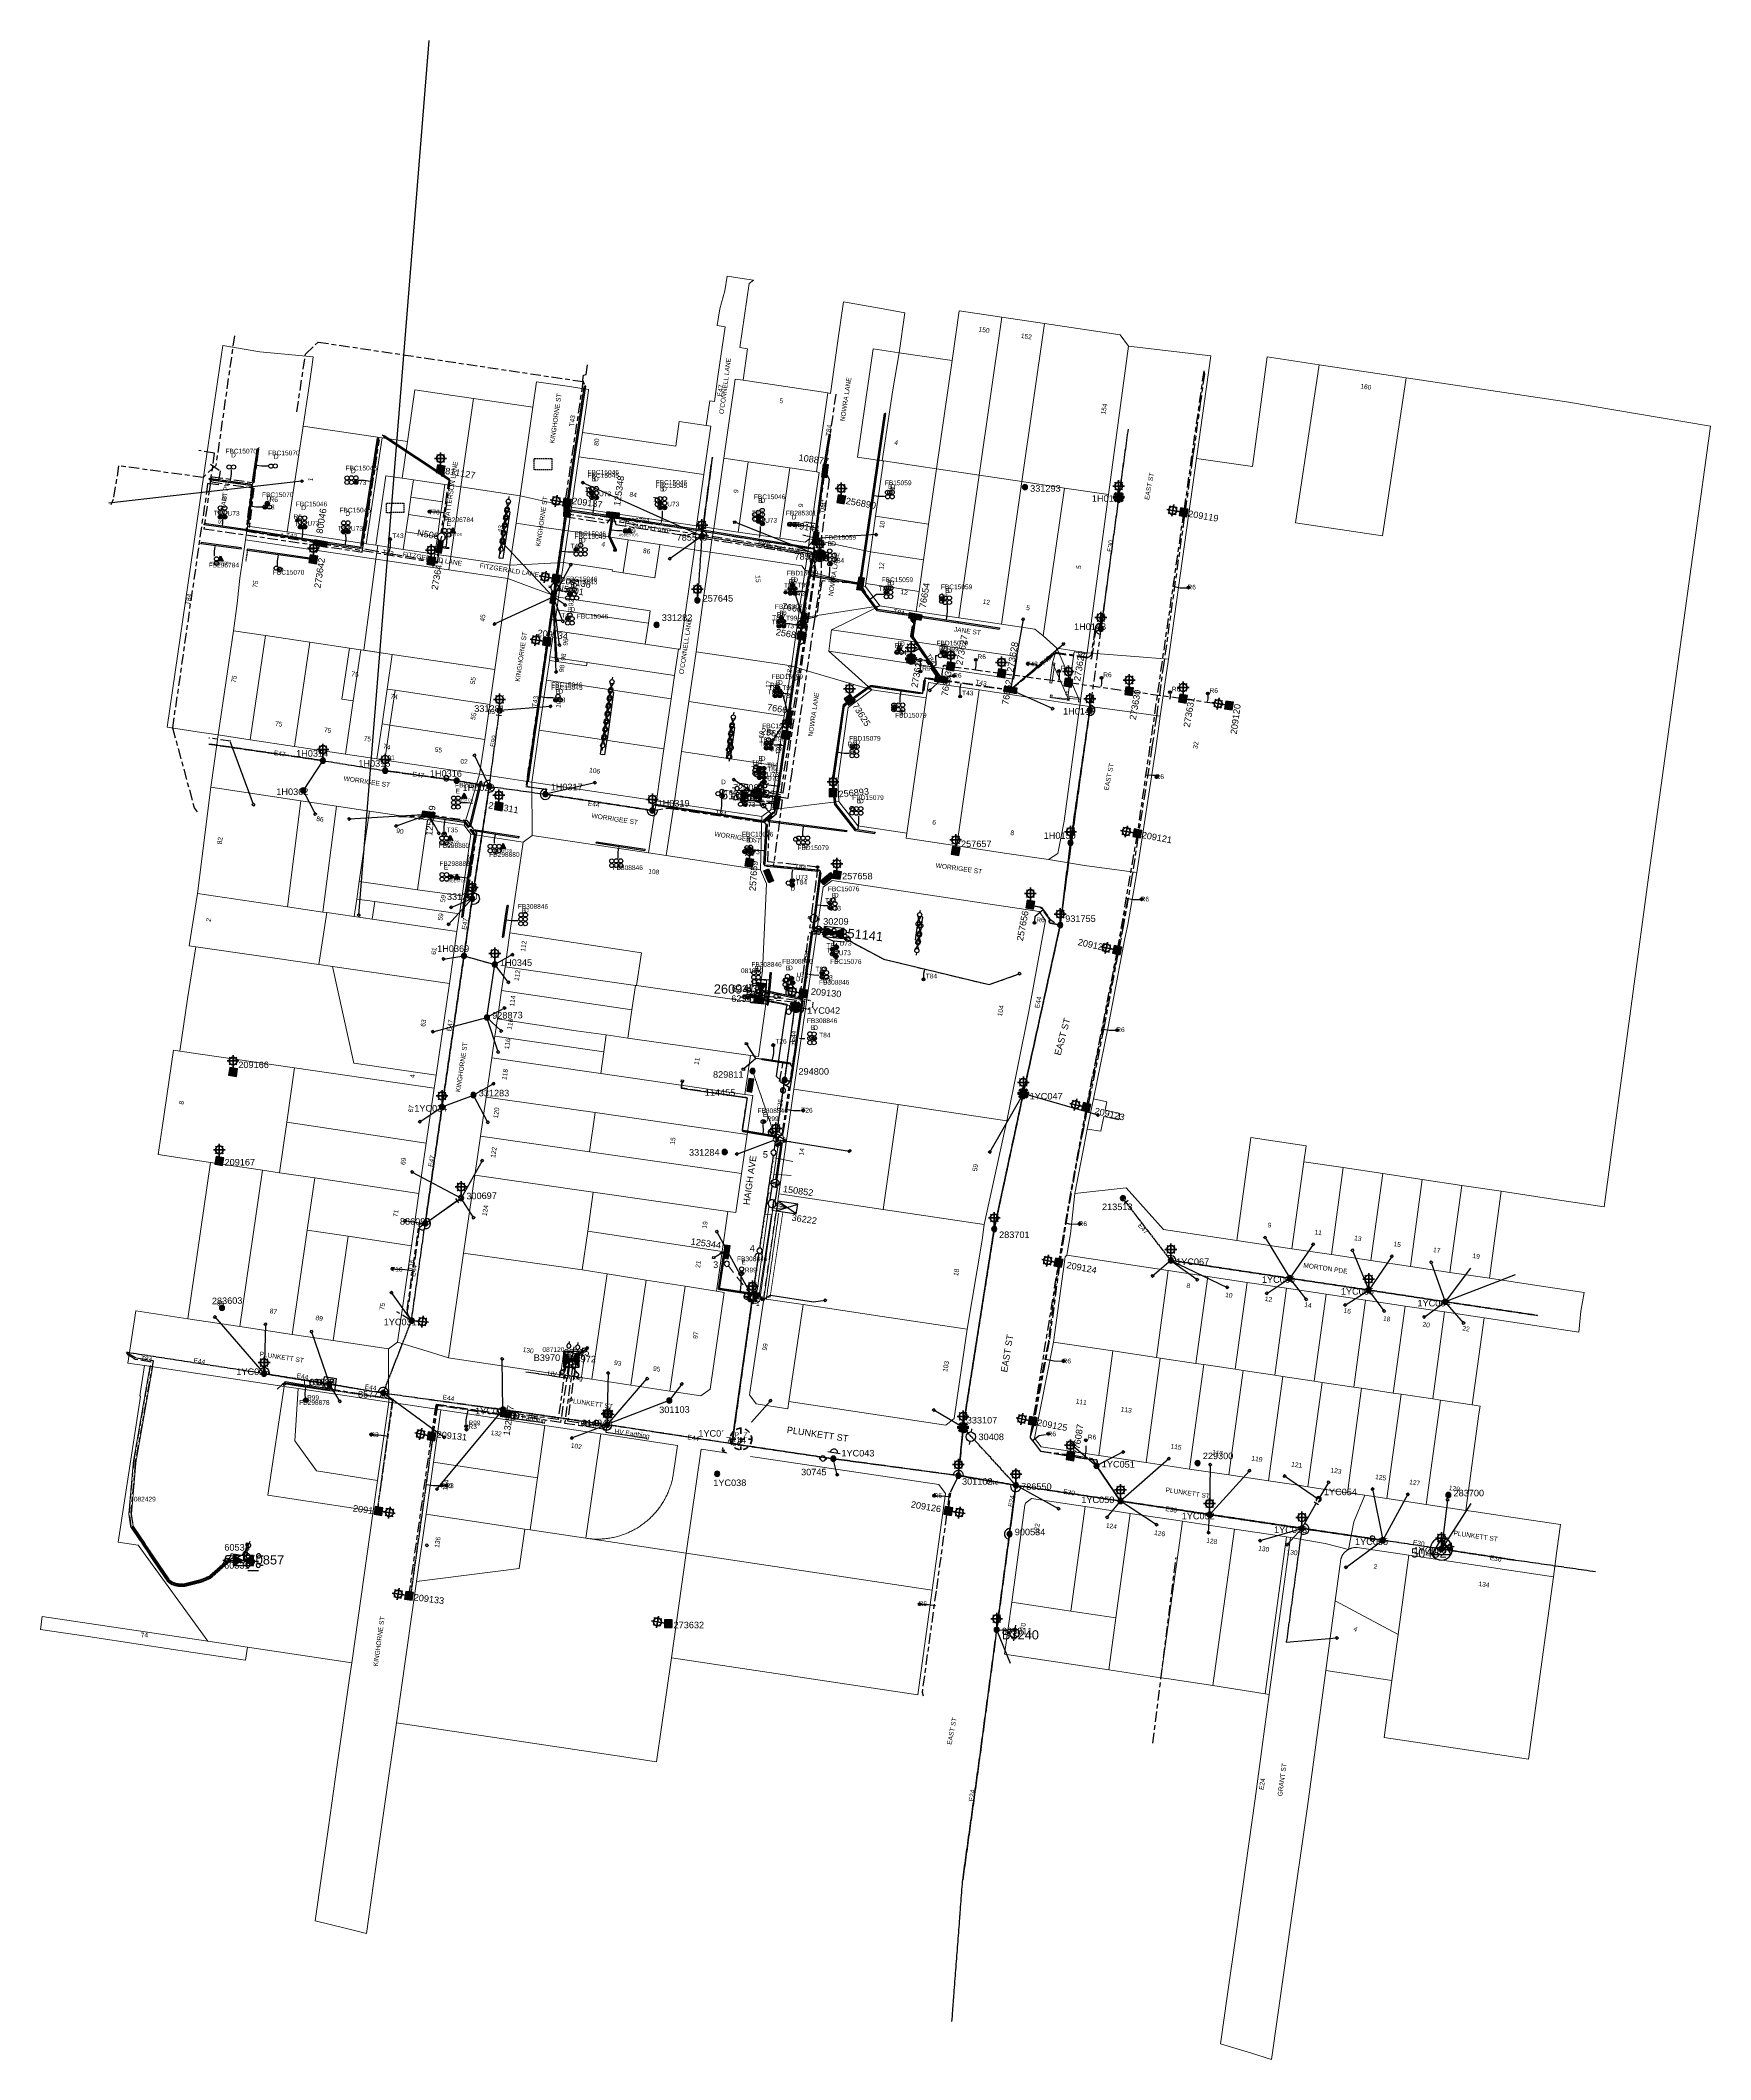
# Model space of a CAD drawing. Header units: metres. Extents: x 280709 to 281347, y 6137535 to 6138306.
import ezdxf
from ezdxf.enums import TextEntityAlignment as Align

# ---------------------------------------------------------------- set-up
doc = ezdxf.new("R2010")
doc.units = ezdxf.units.M
for name, pattern in [('Cable Exist OH', [1, 1, 0]), ('Cable Exist UG', [8.2, 4, -1.2, 1.8, -1.2]), ('Cable New OH', [6, 4, -2]), ('Cable Remove', [2, 0, -2]), ('Dash', [5, 3, -2]), ('DASHED', [0.75, 0.5, -0.25]), ('HIDDEN', [0.375, 0.25, -0.125]), ('HIDDEN2', [0.1875, 0.125, -0.0625])]:
    doc.linetypes.add(name, pattern=pattern)
doc.layers.get('0').update_dxf_attribs({"color": 6})
for name, color, linetype in [('_User DUCT CONFIGS', 7, 'Continuous'), ('_User Miscellaneous1', 7, 'Continuous'), ('_User_LV_Exist', 7, 'Continuous'), ('Duct_SP_EXT', 7, 'Continuous'), ('Equip_HV_EXT', 7, 'Continuous'), ('Equip_LV_EXT', 7, 'Continuous'), ('Equip_LV_NEW', 2, 'Continuous'), ('Equip_SL_EXT', 7, 'Continuous'), ('Equip_SP_HV_EXT', 7, 'Continuous'), ('Equip_SP_HV_NEW', 2, 'Continuous'), ('Equip_SP_LV_EXT', 7, 'Continuous'), ('Equip_SP_LV_NEW', 2, 'Continuous'), ('Equip_SP_SL_EXT', 7, 'Continuous'), ('Equip_SP_SL_NEW', 2, 'Continuous'), ('Mains_HV_EXT', 7, 'Continuous'), ('Mains_HV_NEW_U72', 2, 'Continuous'), ('Mains_LV_EXT', 7, 'Continuous'), ('Mains_LV_NEW_E47', 2, 'Continuous'), ('Mains_LV_NEW_Hardwired', 2, 'Continuous'), ('Mains_LV_NEW_T84', 2, 'Continuous'), ('Mains_LV_SL_EXT', 7, 'Continuous'), ('Mains_SL_EXT', 7, 'Continuous'), ('Mains_SL_NEW_R6', 2, 'Continuous'), ('Notes', 7, 'Continuous'), ('OH_Details_SP_MISC', 7, 'Continuous'), ('Services_SP_EXT', 7, 'Continuous'), ('Sub_LV_EXT', 7, 'Continuous'), ('Sub_SP_EXT', 7, 'Continuous'), ('Sub_SP_NEW', 2, 'Continuous'), ('Sub_SP_TR_HV_LV_EXT', 7, 'Continuous'), ('SupportsOH_SP_NEW', 2, 'Continuous'), ('SupportsOH_SP_TR_HV_LV_SL_EXT', 7, 'Continuous'), ('SupportsOH_SP_TR_HV_LV_SL_NEW', 2, 'Continuous'), ('SupportsUG_SP_LV_EXT', 7, 'Continuous'), ('SupportsUG_SP_LV_NEW', 2, 'Continuous'), ('SupportsUG_SP_LV_SL_EXT', 7, 'Continuous'), ('Trench_SP_EXT', 7, 'Continuous'), ('Trench_SP_NEW', 2, 'Continuous'), ('UG_Details_SP_MISC', 7, 'Continuous')]:
    doc.layers.add(name, color=color, linetype=linetype)
for name, color, linetype, lineweight in [('Cadastre Buildings_SP_EXT', 9, 'Continuous', 5), ('Cadastre Land Parcels_SP_EXT', 9, 'Continuous', 5), ('Cadastre Other Property_SP_EXT', 9, 'HIDDEN', 5), ('Cadastre Road Names_SP_HV_LV_SL_EXT', 9, 'Continuous', 5), ('Cadastre Roads_SP_EXT', 9, 'Continuous', 5)]:
    doc.layers.add(name, color=color, linetype=linetype, lineweight=lineweight)
doc.layers.add('UNKNOWN_FEATURES', color=1, linetype='DASHED', plot=False)
doc.styles.add('COLUMN_LABEL', font='arial.ttf')
doc.styles.add('HVSW_LABEL', font='arial.ttf')
doc.styles.add('iecARIAL', font='arial.ttf', dxfattribs={"height": 2})
doc.styles.add('iecNAME', font='times.ttf')
doc.styles.add('IESYMBOL1', font='isocp.shx')
doc.styles.add('PIT_LABEL', font='arial.ttf')
doc.styles.add('POLE_LABEL', font='arial.ttf')
doc.styles.add('SLCP_LABEL', font='arial.ttf', dxfattribs={"height": 3.5})
doc.styles.get("Standard").update_dxf_attribs({"font": 'arial.ttf'})
doc.styles.add('SWITCH_LABEL', font='arial.ttf', dxfattribs={"height": 2.5})
doc.linetypes.add('Cable 4', pattern='A,5.25,-0.1,["o",Standard,S=2,R=0,X=1.2,Y=-0.7],-4', length=9.35)
doc.linetypes.add('Cable E UG', pattern='A,6,-0.5,["E",Standard,S=1.7,R=0,X=0.5,Y=-1],-2.9', length=9.4)
doc.linetypes.add('Cable New UG', pattern='A,7,-0.25,["x",Standard,S=2,R=0,X=0.2,Y=-0.8],-2.1', length=9.35)
doc.linetypes.add('IE Trench HV', pattern='A,7,-0.2,["/",Standard,S=3,R=0,X=0.6,Y=-1.4],-2.5', length=9.7)

# ---------------------------------------------------------------- blocks, each defined once
blk = doc.blocks.new('SUB_PADMOUNT_EXT')
for points in [[(0, 0), (-3.84, 1.92), (-3.84, -1.92)], [(0, 0), (3.84, 1.92), (3.84, -1.92)]]:
    blk.add_hatch(color=256).paths.add_polyline_path(points)
for p, q in [((3.84, 1.92), (-3.84, -1.92)), ((-3.84, 1.92), (3.84, -1.92))]:
    blk.add_line(p, q)
blk.add_lwpolyline([(-3.84, -1.92), (3.84, -1.92), (3.84, 1.92), (-3.84, 1.92)], close=True)
for tag, height, flags, p in [('STREET_CODE', 0.2, 9, (1.5, 0)), ('ASSET_NUM', 3.5, 8, (2, 2)), ('CONSTRUCTED_VOLTAGE', 0.2, 9, (1.5, -0.2)), ('OPERATING_VOLTAGE', 0.2, 9, (1.5, -0.6)), ('ORIENTATION', 0.2, 9, (1.5, -0.8)), ('OWNED_BY', 0.2, 9, (1.5, -1)), ('OPERATED_BY', 0.2, 9, (1.5, -1.2)), ('SECONDARY_VOLTAGE', 0.2, 9, (1.5, -1.6)), ('STATE', 0.2, 9, (1.5, -1.8)), ('SUBSTATION_TYPE', 0.2, 9, (1.5, -2.2)), ('STREETNAME', 0.2, 9, (1.5, -3)), ('SUBURB', 0.2, 9, (1.5, -3.2)), ('Z', 0.2, 1, (1.5, -3.6)), ('NO_PHASES', 0.2, 9, (1.5, -0.4)), ('MAINTAINED_BY', 0.2, 9, (1.5, -1.4)), ('PARENT', 0.2, 9, (1.5, -2)), ('USAGE', 0.2, 9, (1.5, -2.4)), ('LEGEND', 0.2, 9, (1.5, -2.6)), ('LOCATION', 0.2, 9, (1.5, -2.8)), ('NOTES', 0.2, 9, (1.5, -3.4))]:
    blk.add_attdef(tag, text='', height=height, dxfattribs=dict(flags=flags)).set_placement(p, align=Align.MIDDLE_LEFT)
blk = doc.blocks.new('SUB_INDOOR_EXT')
h = blk.add_hatch(color=256)
h.paths.add_polyline_path([(3, 3), (0.24, 0), (3, -3)])
h.paths.add_polyline_path([(-3, -3), (-0.24, 0), (-3, 3)])
at = {"color": 7}
for p, q in [((-0.27, 0.81), (0.27, 0.81)), ((0, 0.81), (0, -0.81)), ((-0.27, -0.81), (0.27, -0.81))]:
    blk.add_line(p, q, dxfattribs=at)
blk.add_line((1.92, -2.26), (1.92, -2.26, 0))
for points in [[(-3, -3), (-0.24, 0), (-3, 3)], [(-3, -3), (3, -3), (3, 3), (-3, 3)], [(3, 3), (0.24, 0), (3, -3)]]:
    blk.add_lwpolyline(points, close=True)
for tag, height, flags, p in [('STREET_CODE', 0.2, 9, (1.5, 0)), ('ASSET_NUM', 2.5, 8, (2, 2)), ('CONSTRUCTED_VOLTAGE', 0.2, 9, (1.5, -0.2)), ('OPERATING_VOLTAGE', 0.2, 9, (1.5, -0.6)), ('ORIENTATION', 0.2, 9, (1.5, -0.8)), ('OWNED_BY', 0.2, 9, (1.5, -1)), ('OPERATED_BY', 0.2, 9, (1.5, -1.2)), ('SECONDARY_VOLTAGE', 0.2, 9, (1.5, -1.6)), ('STATE', 0.2, 9, (1.5, -1.8)), ('SUBSTATION_TYPE', 0.2, 9, (1.5, -2.2)), ('STREETNAME', 0.2, 9, (1.5, -3)), ('SUBURB', 0.2, 9, (1.5, -3.2)), ('Z', 0.2, 1, (1.5, -3.6)), ('NO_PHASES', 0.2, 9, (1.5, -0.4)), ('MAINTAINED_BY', 0.2, 9, (1.5, -1.4)), ('PARENT', 0.2, 9, (1.5, -2)), ('USAGE', 0.2, 9, (1.5, -2.4)), ('LEGEND', 0.2, 9, (1.5, -2.6)), ('LOCATION', 0.2, 9, (1.5, -2.8)), ('NOTES', 0.2, 9, (1.5, -3.4))]:
    blk.add_attdef(tag, text='', height=height, dxfattribs=dict(flags=flags)).set_placement(p, align=Align.MIDDLE_LEFT)
blk = doc.blocks.new('SUB_POLE_EXT')
blk.add_wipeout([(0, 4.22), (0.42, 4.2), (0.83, 4.14), (1.21, 4.05), (1.62, 3.9), (1.99, 3.72), (2.35, 3.51), (2.68, 3.26), (2.99, 2.99), (3.28, 2.66), (3.52, 2.34), (3.76, 1.92), (3.9, 1.62), (4.04, 1.23), (4.18, 0.63), (4.22, 0), (4.18, -0.61), (4.06, -1.15), (3.9, -1.62), (3.58, -2.24), (3.22, -2.73), (2.97, -3.01), (2.68, -3.26), (2.36, -3.5), (2, -3.72), (1.64, -3.89), (1.25, -4.03), (0.82, -4.14), (0.42, -4.2), (0, -4.22), (-0.41, -4.2), (-0.8, -4.15), (-1.21, -4.05), (-1.62, -3.9), (-1.99, -3.73), (-2.35, -3.51), (-2.68, -3.26), (-2.96, -3.02), (-3.23, -2.72), (-3.51, -2.35), (-3.71, -2.01), (-3.91, -1.6), (-4.05, -1.21), (-4.16, -0.76), (-4.22, -0.14), (-4.21, 0.39), (-4.14, 0.83), (-4.03, 1.27), (-3.9, 1.63), (-3.71, 2.02), (-3.5, 2.37), (-3.28, 2.67), (-2.99, 2.99), (-2.68, 3.27), (-2.33, 3.52), (-1.98, 3.73), (-1.63, 3.9), (-1.2, 4.05), (-0.78, 4.15), (-0.4, 4.21)])
blk.add_line((2.16, 0.48), (2.16, 0.48, 0))
blk.add_lwpolyline([(-4.22, 0, 1), (4.22, 0, 1)], format="xyb", close=True)
blk.add_lwpolyline([(2.14, 0.52), (0, 4.22), (-3.66, -2.11), (3.66, -2.11)], close=True)
for tag, height, flags, p in [('STREET_CODE', 0.2, 9, (1.5, 0)), ('ASSET_NUM', 3.5, 8, (2, 2)), ('CONSTRUCTED_VOLTAGE', 0.2, 9, (1.5, -0.2)), ('OPERATING_VOLTAGE', 0.2, 9, (1.5, -0.6)), ('OPERATED_BY', 0.2, 9, (1.5, -0.8)), ('ORIENTATION', 0.2, 9, (1.5, -1.2)), ('OWNED_BY', 0.2, 9, (1.5, -1.4)), ('SECONDARY_VOLTAGE', 0.2, 9, (1.5, -1.6)), ('STATE', 0.2, 9, (1.5, -1.8)), ('SUBSTATION_TYPE', 0.2, 9, (1.5, -2)), ('STREETNAME', 0.2, 9, (1.5, -2.8)), ('SUBURB', 0.2, 9, (1.5, -3)), ('Z', 0.2, 1, (1.5, -3.4)), ('NO_PHASES', 0.2, 9, (1.5, -0.4)), ('MAINTAINED_BY', 0.2, 9, (1.5, -1)), ('USAGE', 0.2, 9, (1.5, -2.2)), ('LEGEND', 0.2, 9, (1.5, -2.4)), ('LOCATION', 0.2, 9, (1.5, -2.6)), ('NOTES', 0.2, 9, (1.5, -3.2))]:
    blk.add_attdef(tag, text='', height=height, dxfattribs=dict(flags=flags)).set_placement(p, align=Align.MIDDLE_LEFT)
blk = doc.blocks.new('COLUMN_EXT')
blk.add_hatch(color=256).paths.add_polyline_path([(-1.49, 1.48), (-1.49, -1.49), (1.48, -1.49), (1.48, 1.48)])
blk.add_lwpolyline([(-1.49, -1.49), (1.48, -1.49), (1.48, 1.48), (-1.49, 1.48)], close=True)
for tag, height, style, flags, p in [('STRUCTURE_PLANT_NUMBER', 0.2, 'POLE_LABEL', 9, (1.81, 0.03)), ('ASSET_NUM', 2.5, 'COLUMN_LABEL', 8, (2, 2)), ('STREET_CODE', 0.2, 'COLUMN_LABEL', 9, (1.81, -0.2))]:
    blk.add_attdef(tag, text='', height=height, dxfattribs=dict(style=style, flags=flags)).set_placement(p, align=Align.MIDDLE_LEFT)
at = {"flags": 1}
blk.add_attdef('Z', (1.81, -2.35), '', height=0.2, dxfattribs=at)
at = {"flags": 9}
for tag, p in [('COLUMN_TYPE', (1.81, -0.4)), ('OWNED_BY', (1.81, -0.6)), ('STATE', (1.81, -0.8)), ('USAGE', (1.81, -1)), ('STREETNAME', (1.81, -1.6)), ('SUBURB', (1.81, -1.8)), ('LEGEND', (1.81, -1.2)), ('LOCATION', (1.81, -1.4)), ('NOTES', (1.81, -2))]:
    blk.add_attdef(tag, text='', height=0.2, dxfattribs=at).set_placement(p, align=Align.MIDDLE_LEFT)
blk = doc.blocks.new('PILLAR_EXT')
blk.add_hatch(color=256).paths.add_polyline_path([(-2.475, 0.99), (-2.475, -0.99), (2.475, -0.99), (2.475, 0.99)])
blk.add_lwpolyline([(-2.475, -0.99), (2.475, -0.99), (2.475, 0.99), (-2.475, 0.99)], close=True)
for tag, p, flags in [('OWNED_BY', (0, -0.2), 9), ('STATE', (0, -0.4), 9), ('SUPPORT_TYPE', (0, -0.6), 9), ('STREETNAME', (0, -1.8), 9), ('SUBURB', (0, -2), 1), ('USAGE', (0, -0.8), 9), ('LEGEND', (0, -1), 9), ('LOCATION', (0, -1.2), 9), ('NOTES', (0, -1.4), 9), ('PARENT', (0, -1.6), 9)]:
    blk.add_attdef(tag, p, '', height=0.2, dxfattribs=dict(flags=flags))
at = {"style": 'iecARIAL', "flags": 8}
blk.add_attdef('ASSET_NUM', (1.5, 3.5), '', height=2.5, dxfattribs=at)
blk = doc.blocks.new('DUCT_EXT')
blk.add_circle((0, 0.8), 0.8)
at = {"flags": 1}
blk.add_attdef('Z', (0, 0), '', height=0.2, dxfattribs=at)
at = {"flags": 9}
for tag, p in [('DUCT_CODE', (0, 0)), ('XSECT_TYPE', (0, -0.2)), ('STATE', (0, -0.6)), ('FB_REFERENCE', (0, -0.4)), ('NOTES', (0, -0.8))]:
    blk.add_attdef(tag, text='', height=0.2, dxfattribs=at).set_placement(p, align=Align.MIDDLE_LEFT)
blk = doc.blocks.new('LV_OH_LINKS_OPEN_EXT')
for p, q in [((-0.17, 4.97), (-0.17, 5.46)), ((-0.17, 3), (-0.17, 2.5)), ((0.17, 4.97), (0.17, 5.46)), ((0.17, 3), (0.17, 2.5))]:
    blk.add_line(p, q)
blk.add_lwpolyline([(0, 2.99, 1), (0, 4.98, 1)], format="xyb", close=True)
at = {"flags": 9}
for tag, p in [('ACTUAL_STATUS', (0, 0)), ('CONSTRUCTED_VOLTAGE', (0, -0.2)), ('OPERATING_VOLTAGE', (0, -0.6)), ('ORIENTATION', (0, -0.8)), ('OWNED_BY', (0, -1)), ('STATE', (0, -1.2)), ('SWITCH_TYPE', (0, -1.4)), ('NO_PHASES', (0, -0.4)), ('USAGE', (0, -1.6)), ('LEGEND', (0, -1.8)), ('NOTES', (0, -2))]:
    blk.add_attdef(tag, text='', height=0.2, dxfattribs=at).set_placement(p, align=Align.MIDDLE_LEFT)
at = {"flags": 1}
blk.add_attdef('Z', (0, 0), '', height=0.2, dxfattribs=at)
blk = doc.blocks.new('LV_OH_LINKS_CLOSED_EXT')
for p, q in [((-0.17, 4.97), (-0.17, 3)), ((0.17, 4.97), (0.17, 3))]:
    blk.add_line(p, q)
blk.add_lwpolyline([(0, 2.99, 1), (0, 4.98, 1)], format="xyb", close=True)
at = {"flags": 9}
for tag, p in [('ACTUAL_STATUS', (0, 0)), ('CONSTRUCTED_VOLTAGE', (0, -0.2)), ('OPERATING_VOLTAGE', (0, -0.6)), ('ORIENTATION', (0, -0.8)), ('OWNED_BY', (0, -1)), ('STATE', (0, -1.2)), ('SWITCH_TYPE', (0, -1.4)), ('NO_PHASES', (0, -0.4)), ('USAGE', (0, -1.6)), ('NOTES', (0, -1.8))]:
    blk.add_attdef(tag, text='', height=0.2, dxfattribs=at).set_placement(p, align=Align.MIDDLE_LEFT)
at = {"flags": 1}
blk.add_attdef('Z', (0, 0), '', height=0.2, dxfattribs=at)
blk = doc.blocks.new('*U72')
for p, q in [((1.67, 1.75), (1.31, 1.41)), ((1.9, 1.5), (1.53, 1.17)), ((3.13, 3.07), (3.5, 3.4)), ((3.35, 2.82), (3.72, 3.16))]:
    blk.add_line(p, q)
blk.add_lwpolyline([(1.78, 1.61, 1), (3.25, 2.95, 1)], format="xyb", close=True)
at = {"flags": 9}
for tag, p in [('ACTUAL_STATUS', (0, 0)), ('CONSTRUCTED_VOLTAGE', (0, -0.2)), ('OPERATING_VOLTAGE', (0, -0.6)), ('ORIENTATION', (0, -0.8)), ('OWNED_BY', (0, -1)), ('STATE', (0, -1.2)), ('SWITCH_TYPE', (0, -1.4)), ('NO_PHASES', (0, -0.4)), ('USAGE', (0, -1.6)), ('LEGEND', (0, -1.8)), ('NOTES', (0, -2))]:
    blk.add_attdef(tag, text='', height=0.2, dxfattribs=at).set_placement(p, align=Align.MIDDLE_LEFT)
at = {"flags": 1}
blk.add_attdef('Z', (0, 0), '', height=0.2, dxfattribs=at)
blk = doc.blocks.new('*U71')
for p, q in [((-2.51, 3.15), (-1.35, 1.57)), ((-2.24, 3.35), (-1.08, 1.76))]:
    blk.add_line(p, q)
blk.add_lwpolyline([(-1.21, 1.65, 1), (-2.38, 3.26, 1)], format="xyb", close=True)
at = {"flags": 9}
for tag, p in [('ACTUAL_STATUS', (0, 0)), ('CONSTRUCTED_VOLTAGE', (0, -0.2)), ('OPERATING_VOLTAGE', (0, -0.6)), ('ORIENTATION', (0, -0.8)), ('OWNED_BY', (0, -1)), ('STATE', (0, -1.2)), ('SWITCH_TYPE', (0, -1.4)), ('NO_PHASES', (0, -0.4)), ('USAGE', (0, -1.6)), ('NOTES', (0, -1.8))]:
    blk.add_attdef(tag, text='', height=0.2, dxfattribs=at).set_placement(p, align=Align.MIDDLE_LEFT)
at = {"flags": 1}
blk.add_attdef('Z', (0, 0), '', height=0.2, dxfattribs=at)
blk = doc.blocks.new('LV_OH_LINKS_DISTFUSE_EXT')
for p, q in [((0, 0), (0.96, 0)), ((3.84, 0), (4.8, 0))]:
    blk.add_line(p, q)
blk.add_lwpolyline([(3.84, -1.2), (3.84, 1.2), (0.96, -1.2), (0.96, 1.2)], close=True)
at = {"flags": 9}
for tag, p in [('ACTUAL_STATUS', (0, 0)), ('CONSTRUCTED_VOLTAGE', (0, -0.2)), ('OPERATING_VOLTAGE', (0, -0.6)), ('ORIENTATION', (0, -0.8)), ('OWNED_BY', (0, -1)), ('STATE', (0, -1.2)), ('SWITCH_TYPE', (0, -1.4)), ('NO_PHASES', (0, -0.4)), ('USAGE', (0, -1.6)), ('NOTES', (0, -1.8))]:
    blk.add_attdef(tag, text='', height=0.2, dxfattribs=at).set_placement(p, align=Align.MIDDLE_LEFT)
at = {"flags": 1}
blk.add_attdef('Z', (0, 0), '', height=0.2, dxfattribs=at)
blk = doc.blocks.new('SL_LANTERN_EXT')
at = {"lineweight": 40}
for p, q in [((-2.25, 4.22), (2.25, 4.22)), ((-1.46, 5.68), (-1.06, 5.28)), ((-1.46, 2.76), (-1.06, 3.16)), ((0, 1.97), (0, 6.47)), ((0, 0), (0, 2.72)), ((1.46, 5.68), (1.06, 5.28)), ((1.46, 2.76), (1.06, 3.16))]:
    blk.add_line(p, q, dxfattribs=at)
blk.add_circle((0, 4.22), 1.5, dxfattribs=at)
at = {"style": 'iecARIAL', "flags": 9}
blk.add_attdef('ASSET_NUM', (1.5, 1.5), '', height=2.5, dxfattribs=at)
for tag, p, height, flags in [('OPERATING_VOLTAGE', (0.98, -1.65), 0.2, 9), ('ORIENTATION', (0.98, -1.85), 0.2, 9), ('OWNED_BY', (0.98, -2.05), 0.2, 9), ('STATE', (0.98, -2.25), 0.2, 9), ('CONSTRUCTED_VOLTAGE', (0.98, -0.65), 0.2, 9), ('CONTROL_TYPE', (0.98, -0.85), 0.2, 9), ('LANTERN_PURPOSE', (0.98, -1.05), 0.2, 9), ('LANTERN_TYPE', (0.98, -1.25), 0.2, 9), ('NO_PHASES', (0.98, -1.45), 0.2, 9), ('USAGE', (0.98, -2.45), 0.2, 9), ('CEXIST', (0.98, -2.65), 0.2, 9), ('CNEW', (0.98, -2.85), 0.2, 9), ('CNUMBER', (0.98, -3.05), 0.2, 9), ('CREMOVE', (0.98, -3.25), 0.2, 9), ('CREPLACE', (0.98, -3.45), 0.2, 9), ('LKINGHEIGHT', (0.98, -3.65), 0.2, 9), ('LBRACKET', (0.98, -3.85), 0.2, 9), ('LBRACKETVOCAB', (0.98, -4.05), 0.2, 9), ('LCATEGORY', (0.98, -4.25), 0.2, 9), ('LCHARGE1', (0.98, -4.45), 0.2, 9), ('LCHARGE1PERCENT', (0.98, -4.65), 0.2, 9), ('LCHARGE2', (0.98, -4.85), 0.2, 9), ('LCHARGE2PERCENT', (0.98, -5.05), 0.2, 9), ('LCHARGE3', (0.98, -5.25), 0.2, 9), ('LCHARGE3PERCENT', (0.98, -5.45), 0.2, 9), ('LEXIST', (0.98, -5.65), 0.2, 9), ('LLAMP', (0.98, -5.85), 0.2, 9), ('LLAMPVOCAB', (0.98, -6.05), 0.2, 9), ('LMAST', (0.98, -6.25), 0.2, 9), ('LMASTVOCAB', (0.98, -6.45), 0.2, 9), ('LNEW', (0.98, -6.65), 0.2, 9), ('LANTNUMBER', (0.98, -6.85), 0.2, 9), ('LOUTREACH', (0.98, -7.25), 0.2, 9), ('LOUTREACHVOCAB', (0.98, -7.45), 0.2, 9), ('LRATECODE', (0.98, -7.65), 0.2, 9), ('LREMOVE', (0.98, -7.85), 0.2, 9), ('LNUMBER', (2.18, -3.25), 2.5, 8), ('STREETNAME', (0.98, -9.25), 0.2, 9), ('SUBURB', (0.98, -9.45), 0.2, 1), ('LREPLACE', (0.98, -8.05), 0.2, 9), ('LTYPE', (0.98, -8.25), 0.2, 9), ('LTYPEVOCAB', (0.98, -8.45), 0.2, 9), ('LEGEND', (0.98, -8.65), 0.2, 9), ('LOCATION', (0.98, -8.85), 0.2, 9), ('NOTES', (0.98, -9.05), 0.2, 9)]:
    blk.add_attdef(tag, p, '', height=height, dxfattribs=dict(flags=flags))
blk = doc.blocks.new('SL_NIGHTWATCH_EXT')
at = {"lineweight": 40}
h = blk.add_hatch(color=256, dxfattribs=at)
h.paths.add_polyline_path([(0.39, 1.96, 0.098491), (-0.39, 1.96), (-0.2, 0.98, -0.098491), (0.19, 0.98)])
h.paths.add_polyline_path([(0.55, 0.83, -0.098491), (0.83, 0.56), (1.66, 1.11, 0.098491), (1.11, 1.66)])
h.paths.add_polyline_path([(0.98, 0.2, -0.098491), (0.98, -0.19), (1.96, -0.39, 0.098491), (1.96, 0.39)])
h.paths.add_polyline_path([(0.83, -0.55, -0.098491), (0.56, -0.83), (1.11, -1.66, 0.098491), (1.66, -1.11)])
h.paths.add_polyline_path([(-0.19, -0.98), (-0.39, -1.96, 0.098491), (0.39, -1.96), (0.2, -0.98, -0.098491)])
h.paths.add_polyline_path([(-0.83, -0.56), (-1.66, -1.11, 0.098491), (-1.11, -1.66), (-0.55, -0.83, -0.098491)])
h.paths.add_polyline_path([(-0.98, 0.19), (-1.96, 0.39, 0.098491), (-1.96, -0.39), (-0.98, -0.2, -0.098491)])
h.paths.add_polyline_path([(-1.11, 1.66, 0.098491), (-1.66, 1.11), (-0.83, 0.55, -0.098491), (-0.56, 0.83)])
for p, q in [((-1.16, 1.63), (-1.16, 1.63, 0)), ((-1.1, 1.64), (-1.1, 1.64, 0)), ((1.08, 1.63), (1.08, 1.63, 0)), ((-0.86, -0.57), (-0.86, -0.57, 0)), ((0.82, -0.57), (0.82, -0.57, 0)), ((1.13, -1.65), (1.13, -1.65, 0)), ((1.96, -0.37), (1.96, -0.37, 0))]:
    blk.add_line(p, q, dxfattribs=at)
for points in [[(-0.98, 0.19, 0.098491), (-0.98, -0.2), (-1.96, -0.39, -0.098491), (-1.96, 0.39)], [(-0.56, 0.83, 0.098491), (-0.83, 0.55), (-1.66, 1.11, -0.098491), (-1.11, 1.66)], [(-0.2, 0.98, -0.098491), (0.19, 0.98), (0.39, 1.96, 0.098491), (-0.39, 1.96)], [(0.83, 0.56), (1.66, 1.11, 0.098491), (1.11, 1.66), (0.55, 0.83, -0.098491)], [(0.98, -0.19), (1.96, -0.39, 0.098491), (1.96, 0.39), (0.98, 0.2, -0.098491)], [(-0.83, -0.56, 0.098491), (-0.55, -0.83), (-1.11, -1.66, -0.098491), (-1.66, -1.11)], [(0.2, -0.98), (0.39, -1.96, -0.098491), (-0.39, -1.96), (-0.19, -0.98, 0.098491)], [(0.56, -0.83), (1.11, -1.66, 0.098491), (1.66, -1.11), (0.83, -0.55, -0.098491)]]:
    blk.add_lwpolyline(points, format="xyb", close=True, dxfattribs=at)
blk.add_circle((0, 0), 1, dxfattribs=at)
blk = doc.blocks.new('CCP_EXT')
blk.add_wipeout([(0, 0.57), (0.57, 0), (0, -0.57), (-0.57, 0)])
blk.add_lwpolyline([(-0.57, 0), (0, 0.57), (0.57, 0), (0, -0.57), (-0.57, 0)])
at = {"flags": 1}
blk.add_attdef('Z', (0, 0), '', height=0.2, dxfattribs=at)
at = {"flags": 9}
for tag, p in [('CCP_TYPE', (0, 0)), ('CONSTRUCTED_VOLTAGE', (0, -0.2)), ('OPERATING_VOLTAGE', (0, -0.6)), ('ORIENTATION', (0, -0.8)), ('OWNED_BY', (0, -1)), ('STATE', (0, -1.8)), ('NO_PHASES', (0, -0.4)), ('USAGE', (0, -1.2)), ('LEGEND', (0, -1.4)), ('LIFE_SUPPORT', (0, -1.6)), ('NOTES', (0, -2))]:
    blk.add_attdef(tag, text='', height=0.2, dxfattribs=at).set_placement(p, align=Align.MIDDLE_LEFT)
blk = doc.blocks.new('POLE_EXT')
blk.add_hatch(color=256).paths.add_polyline_path([(-1, 0, 1), (1, 0, 1)])
blk.add_lwpolyline([(-1, 0, 1), (1, 0, 1)], format="xyb", close=True)
for tag, height, flags, p in [('pNumber', 2.5, 8, (-17.84, 2.07)), ('OWNED_BY', 0.2, 9, (1.35, -0.4)), ('SPECIAL_USE', 0.2, 9, (1.35, -0.8)), ('STATE', 0.2, 9, (1.35, -1)), ('cLV', 0.2, 9, (1.35, -1.4)), ('hDepth', 0.2, 9, (1.35, -1.6)), ('hDia', 0.2, 9, (1.35, -1.8)), ('cHV', 0.2, 9, (1.35, -2)), ('cLinedev', 0.2, 9, (1.35, -3.4)), ('pExisting', 0.2, 9, (1.35, -3.8)), ('pFooting', 0.2, 9, (1.35, -4.4)), ('pNew', 0.2, 9, (1.35, -4.6)), ('pRelocate', 0.2, 9, (1.35, -5)), ('pRemove', 0.2, 9, (1.35, -5.2)), ('pReplace', 0.2, 9, (1.35, -5.4)), ('pStay', 0.2, 9, (1.35, -5.6)), ('pType', 0.2, 9, (1.35, -5.8)), ('cspan', 0.2, 9, (1.35, -6)), ('STREETNAME', 0.2, 9, (1.35, -6.2)), ('SUBURB', 0.2, 9, (1.35, -6.4)), ('OPERATED_BY', 0.2, 9, (1.36, -7.01)), ('PARENT', 0.2, 9, (1.35, -0.6)), ('USAGE', 0.2, 9, (1.35, -1.2)), ('LBRACKET', 0.2, 9, (1.35, -2.2)), ('LExisting', 0.2, 9, (1.35, -2.4)), ('LANTNUMBER', 0.2, 9, (1.35, -2.6)), ('LOther', 0.2, 9, (1.35, -2.8)), ('LRemove', 0.2, 9, (1.35, -3)), ('LEGEND', 0.2, 9, (1.35, -3.2)), ('LOCATION', 0.2, 9, (1.35, -3.6)), ('PFNUMBER', 0.2, 9, (1.35, -4)), ('NEWPFNUMBER', 0.2, 9, (1.35, -4.2)), ('NOTES', 0.2, 9, (1.35, -6.6)), ('MAINTAINED_BY', 0.2, 9, (1.36, -6.81))]:
    blk.add_attdef(tag, text='', height=height, dxfattribs=dict(flags=flags)).set_placement(p, align=Align.MIDDLE_LEFT)
at = {"style": 'POLE_LABEL'}
for tag, height, flags, p in [('STRUCTURE_PLANT_NUMBER', 0.2, 9, (1.35, 0.03)), ('ASSET_NUM', 2.5, 8, (2, 2)), ('STREET_CODE', 0.2, 9, (1.35, -0.2))]:
    blk.add_attdef(tag, text='', height=height, dxfattribs=dict(at, flags=flags)).set_placement(p, align=Align.MIDDLE_LEFT)
at = {"flags": 1}
blk.add_attdef('Z', (1.35, -7.33), '', height=0.2, dxfattribs=at)
blk = doc.blocks.new('SL_STJ_EXT')
h = blk.add_hatch(color=256)
edge = h.paths.add_edge_path()
edge.add_ellipse((-0.59, 0.13), major_axis=(0.226, 0.226), ratio=1, start_angle=44.99996, end_angle=135)
edge.add_line((-0.91, 0.13), (-0.91, -0.13))
edge.add_ellipse((-0.59, -0.13), major_axis=(0.226, 0.226), ratio=1, start_angle=134.99996, end_angle=225)
edge.add_line((-0.59, -0.45), (0.59, -0.45))
edge.add_ellipse((0.59, -0.13), major_axis=(-0.226, 0.226), ratio=1, start_angle=134.99996, end_angle=225)
edge.add_line((0.91, -0.13), (0.91, 0.13))
edge.add_ellipse((0.59, 0.13), major_axis=(-0.226, 0.226), ratio=1, start_angle=224.99996, end_angle=315)
edge.add_line((0.59, 0.45), (-0.59, 0.45))
blk.add_lwpolyline([(-0.91, 0.13), (-0.91, -0.13, 0.414214), (-0.59, -0.45), (0.59, -0.45, 0.414214), (0.91, -0.13), (0.91, 0.13, 0.414214), (0.59, 0.45), (-0.59, 0.45, 0.414214)], format="xyb", close=True)
at = {"flags": 1}
blk.add_attdef('Z', (0, 0), '', height=0.2, dxfattribs=at)
at = {"flags": 9}
for tag, p in [('ORIENTATION', (0, 0)), ('USAGE', (0, -0.2)), ('LEGEND', (0, -0.4)), ('NOTES', (0, -0.6))]:
    blk.add_attdef(tag, text='', height=0.2, dxfattribs=at).set_placement(p, align=Align.MIDDLE_LEFT)
blk = doc.blocks.new('HV_STJ_EXT')
h = blk.add_hatch(color=256)
edge = h.paths.add_edge_path()
edge.add_ellipse((-0.59, 0.13), major_axis=(0.226, 0.226), ratio=1, start_angle=44.99996, end_angle=135)
edge.add_line((-0.91, 0.13), (-0.91, -0.13))
edge.add_ellipse((-0.59, -0.13), major_axis=(0.226, 0.226), ratio=1, start_angle=134.99996, end_angle=225)
edge.add_line((-0.59, -0.45), (0.59, -0.45))
edge.add_ellipse((0.59, -0.13), major_axis=(-0.226, 0.226), ratio=1, start_angle=134.99996, end_angle=225)
edge.add_line((0.91, -0.13), (0.91, 0.13))
edge.add_ellipse((0.59, 0.13), major_axis=(-0.226, 0.226), ratio=1, start_angle=224.99996, end_angle=315)
edge.add_line((0.59, 0.45), (-0.59, 0.45))
blk.add_lwpolyline([(-0.91, 0.13), (-0.91, -0.13, 0.414214), (-0.59, -0.45), (0.59, -0.45, 0.414214), (0.91, -0.13), (0.91, 0.13, 0.414214), (0.59, 0.45), (-0.59, 0.45, 0.414214)], format="xyb", close=True)
for tag, flags, p in [('ORIENTATION', 9, (1.5, 0)), ('Z', 1, (1.5, -0.8)), ('USAGE', 9, (1.5, -0.2)), ('LEGEND', 9, (1.5, -0.4)), ('NOTES', 9, (1.5, -0.6))]:
    blk.add_attdef(tag, text='', height=0.2, dxfattribs=dict(flags=flags)).set_placement(p, align=Align.MIDDLE_LEFT)
blk = doc.blocks.new('LV_STJ_EXT')
h = blk.add_hatch(color=256)
edge = h.paths.add_edge_path()
edge.add_ellipse((-0.59, 0.13), major_axis=(0.226, 0.226), ratio=1, start_angle=44.99996, end_angle=135)
edge.add_line((-0.91, 0.13), (-0.91, -0.13))
edge.add_ellipse((-0.59, -0.13), major_axis=(0.226, 0.226), ratio=1, start_angle=134.99996, end_angle=225)
edge.add_line((-0.59, -0.45), (0.59, -0.45))
edge.add_ellipse((0.59, -0.13), major_axis=(-0.226, 0.226), ratio=1, start_angle=134.99996, end_angle=225)
edge.add_line((0.91, -0.13), (0.91, 0.13))
edge.add_ellipse((0.59, 0.13), major_axis=(-0.226, 0.226), ratio=1, start_angle=224.99996, end_angle=315)
edge.add_line((0.59, 0.45), (-0.59, 0.45))
blk.add_lwpolyline([(-0.91, 0.13), (-0.91, -0.13, 0.414214), (-0.59, -0.45), (0.59, -0.45, 0.414214), (0.91, -0.13), (0.91, 0.13, 0.414214), (0.59, 0.45), (-0.59, 0.45, 0.414214)], format="xyb", close=True)
at = {"flags": 1}
blk.add_attdef('Z', (0, 0), '', height=0.2, dxfattribs=at)
at = {"flags": 9}
for tag, p in [('ORIENTATION', (0, 0)), ('USAGE', (0, -0.2)), ('LEGEND', (0, -0.4)), ('NOTES', (0, -0.6))]:
    blk.add_attdef(tag, text='', height=0.2, dxfattribs=at).set_placement(p, align=Align.MIDDLE_LEFT)
blk = doc.blocks.new('WARNING_FEATURE_EXT')
h = blk.add_hatch(color=2)
h.dxf.hatch_style = 1
h.paths.add_polyline_path([(0, 1.99), (-0.99, 0), (1, 0)])
at = {"color": 18, "true_color": 0x000000}
blk.add_lwpolyline([(-0.99, 0), (0, 1.99), (1, 0)], close=True, dxfattribs=at)
at = {"color": 18, "true_color": 0x000000, "insert": (0, 0.87), "char_height": 1.5, "attachment_point": 5, "line_spacing_factor": 1.5, "style": 'iecNAME'}
blk.add_mtext_dynamic_manual_height_columns('!', width=1.5, gutter_width=4, heights=[0], dxfattribs=at)
at = {"color": 2, "flags": 1}
for tag, p in [('STATE', (1.19, 2.01)), ('HAZMAT_ID', (1.19, 0.72))]:
    blk.add_attdef(tag, p, '', height=0.8, dxfattribs=at)
at = {"color": 2}
blk.add_attdef('WARNING_TYPE', text='', height=1, dxfattribs=at).set_placement((-4.07, -1.22), (4.88, -1.22), align=Align.ALIGNED)
at = {"color": 2, "flags": 1}
blk.add_attdef('WARNING_DESC', text='', height=0.8, dxfattribs=at).set_placement((1.19, -0.56), align=Align.MIDDLE_CENTER)
blk = doc.blocks.new('LV_UG_LINKS_OPEN_EXT')
for p, q in [((-0.25, 1.47), (-0.25, 2.22)), ((0.25, 1.47), (0.25, 2.22)), ((-0.25, -1.47), (-0.25, -2.22)), ((0.25, -1.47), (0.25, -2.22))]:
    blk.add_line(p, q)
at = {"flags": 9}
for tag, p in [('ACTUAL_STATUS', (0, 0)), ('CONSTRUCTED_VOLTAGE', (0, -0.2)), ('OPERATING_VOLTAGE', (0, -0.6)), ('ORIENTATION', (0, -0.8)), ('STATE', (0, -1)), ('SWITCH_TYPE', (0, -1.2)), ('NO_PHASES', (0, -0.4)), ('USAGE', (0, -1.4)), ('NOTES', (0, -1.6))]:
    blk.add_attdef(tag, text='', height=0.2, dxfattribs=at).set_placement(p, align=Align.MIDDLE_LEFT)
at = {"flags": 1}
blk.add_attdef('Z', (0, 0), '', height=0.2, dxfattribs=at)
blk.add_wipeout([(-0.25, 1.47), (-0.43, 1.43), (-0.61, 1.36), (-0.77, 1.28), (-0.93, 1.17), (-1.07, 1.05), (-1.19, 0.9), (-1.29, 0.75), (-1.38, 0.58), (-1.44, 0.4), (-1.48, 0.22), (-1.49, 0.03), (-1.49, -0.16), (-1.45, -0.34), (-1.4, -0.52), (-1.32, -0.69), (-1.23, -0.85), (-1.11, -1), (-0.98, -1.13), (-0.83, -1.24), (-0.66, -1.34), (-0.49, -1.41), (-0.31, -1.46), (-0.13, -1.49), (0.06, -1.49), (0.25, -1.47), (0.43, -1.43), (0.61, -1.36), (0.77, -1.28), (0.93, -1.17), (1.07, -1.05), (1.19, -0.9), (1.29, -0.75), (1.38, -0.58), (1.44, -0.4), (1.48, -0.22), (1.49, -0.03), (1.49, 0.16), (1.45, 0.34), (1.4, 0.52), (1.32, 0.69), (1.23, 0.85), (1.11, 1), (0.98, 1.13), (0.83, 1.24), (0.66, 1.34), (0.49, 1.41), (0.31, 1.46), (0.13, 1.49), (-0.06, 1.49)])
blk.add_lwpolyline([(0, -1.49, 1), (0, 1.49, 1)], format="xyb", close=True)
blk = doc.blocks.new('LV_UG_DFUSE_CLOSED_EXT')
for points in [[(1, 0), (0, 0)], [(5.04, 0.73), (2.16, -0.72)], [(5.05, -0.71), (2.16, 0.72)], [(6.2, 0.01), (7.2, 0.01)]]:
    blk.add_lwpolyline(points)
for centre in [(1.8, 0), (5.4, 0.01)]:
    blk.add_circle(centre, 0.8)
at = {"flags": 9}
for tag, p in [('ACTUAL_STATUS', (0, 0)), ('CONSTRUCTED_VOLTAGE', (0, -0.2)), ('OPERATING_VOLTAGE', (0, -0.6)), ('ORIENTATION', (0, -0.8)), ('STATE', (0, -1)), ('SWITCH_TYPE', (0, -1.2)), ('NO_PHASES', (0, -0.4)), ('USAGE', (0, -1.4)), ('NOTES', (0, -1.6))]:
    blk.add_attdef(tag, text='', height=0.2, dxfattribs=at).set_placement(p, align=Align.MIDDLE_LEFT)
at = {"flags": 1}
blk.add_attdef('Z', (0, 0), '', height=0.2, dxfattribs=at)
blk = doc.blocks.new('LV_UG_DFUSE_OPEN_EXT')
for points in [[(1, 0), (0, 0)], [(6.2, 0.01), (7.2, 0.01)]]:
    blk.add_lwpolyline(points)
for centre in [(1.8, 0), (5.4, 0.01)]:
    blk.add_circle(centre, 0.8)
at = {"flags": 9}
for tag, p in [('ACTUAL_STATUS', (0, 0)), ('CONSTRUCTED_VOLTAGE', (0, -0.2)), ('OPERATING_VOLTAGE', (0, -0.6)), ('ORIENTATION', (0, -0.8)), ('STATE', (0, -1)), ('SWITCH_TYPE', (0, -1.2)), ('NO_PHASES', (0, -0.4)), ('USAGE', (0, -1.4)), ('NOTES', (0, -1.6))]:
    blk.add_attdef(tag, text='', height=0.2, dxfattribs=at).set_placement(p, align=Align.MIDDLE_LEFT)
at = {"flags": 1}
blk.add_attdef('Z', (0, 0), '', height=0.2, dxfattribs=at)
blk = doc.blocks.new('LV_UG_LINKS_CLOSED_EXT')
blk.add_wipeout([(-1.06, 1.06), (-1.18, 0.92), (-1.29, 0.76), (-1.37, 0.59), (-1.43, 0.42), (-1.48, 0.23), (-1.49, 0.05), (-1.49, -0.14), (-1.46, -0.33), (-1.41, -0.51), (-1.33, -0.68), (-1.24, -0.84), (-1.12, -0.99), (-0.99, -1.12), (-0.84, -1.24), (-0.68, -1.33), (-0.51, -1.41), (-0.33, -1.46), (-0.14, -1.49), (0.05, -1.49), (0.23, -1.48), (0.42, -1.43), (0.59, -1.37), (0.76, -1.29), (0.92, -1.18), (1.06, -1.06), (1.18, -0.92), (1.29, -0.76), (1.37, -0.59), (1.43, -0.42), (1.48, -0.23), (1.49, -0.05), (1.49, 0.14), (1.46, 0.33), (1.41, 0.51), (1.33, 0.68), (1.24, 0.84), (1.12, 0.99), (0.99, 1.12), (0.84, 1.24), (0.68, 1.33), (0.51, 1.41), (0.33, 1.46), (0.14, 1.49), (-0.05, 1.49), (-0.23, 1.48), (-0.42, 1.43), (-0.59, 1.37), (-0.76, 1.29), (-0.92, 1.18)])
for p, q in [((-0.25, -1.48), (-0.25, 1.48)), ((0.25, -1.48), (0.25, 1.48))]:
    blk.add_line(p, q)
blk.add_circle((0, 0), 1.5)
at = {"flags": 9}
for tag, p in [('ACTUAL_STATUS', (0, 0)), ('CONSTRUCTED_VOLTAGE', (0, -0.2)), ('OPERATING_VOLTAGE', (0, -0.6)), ('ORIENTATION', (0, -0.8)), ('STATE', (0, -1)), ('SWITCH_TYPE', (0, -1.2)), ('NO_PHASES', (0, -0.4)), ('USAGE', (0, -1.4)), ('NOTES', (0, -1.6))]:
    blk.add_attdef(tag, text='', height=0.2, dxfattribs=at).set_placement(p, align=Align.MIDDLE_LEFT)
at = {"flags": 1}
blk.add_attdef('Z', (0, 0), '', height=0.2, dxfattribs=at)
blk = doc.blocks.new('SWG_HOLEC_SU_EXT')
blk.add_line((1.8, -2), (5.8, -2))
for points in [[(1, 0), (0, 0)], [(6.6, 0), (7.6, 0)]]:
    blk.add_lwpolyline(points)
for points in [[(1.8, -0.8, 1), (1.8, 0.8, 1)], [(5.8, -0.8, 1), (5.8, 0.8, 1)]]:
    blk.add_lwpolyline(points, format="xyb", close=True)
at = {"style": 'SWITCH_LABEL', "flags": 8}
blk.add_attdef('ASSET_NUM', text='', height=2.5, rotation=179.95437, dxfattribs=at).set_placement((-2.4, 0), align=Align.MIDDLE_LEFT)
at = {"flags": 1}
blk.add_attdef('Z', (0, 0), '', height=0.2, dxfattribs=at)
at = {"flags": 9}
for tag, p in [('ACTUAL_STATUS', (0, -0.4)), ('CONSTRUCTED_VOLTAGE', (0, -0.6)), ('OPERATING_VOLTAGE', (0, -1)), ('ORIENTATION', (0, -1.2)), ('OWNED_BY', (0, -1.4)), ('STATE', (0, -1.8)), ('SWITCH_TYPE', (0, -2)), ('STREETNAME', (0, -2.6)), ('SUBURB', (0, -2.8)), ('NO_PHASES', (0, -0.8)), ('PARENT', (0, -1.6)), ('USAGE', (0, -2.2)), ('LOCATION', (0, -2.4)), ('NOTES', (0, -3))]:
    blk.add_attdef(tag, text='', height=0.2, dxfattribs=at).set_placement(p, align=Align.MIDDLE_LEFT)
at = {"style": 'SWITCH_LABEL', "flags": 9}
blk.add_attdef('STREET_CODE', text='', height=0.2, dxfattribs=at).set_placement((0, -0.2), align=Align.MIDDLE_LEFT)
blk = doc.blocks.new('*U70')
blk.add_line((2.23, 2.26), (-2.57, 2.26))
blk.add_lwpolyline([(1.27, 2.26, 0.414214), (-0.17, 3.7, 0.414214), (-1.61, 2.26)], format="xyb")
for tag, height, flags, p in [('STREET_CODE', 0.2, 9, (1.5, 0)), ('ASSET_NUM', 2.5, 8, (2, 2)), ('ACTUAL_STATUS', 0.2, 9, (1.5, -0.2)), ('CONSTRUCTED_VOLTAGE', 0.2, 9, (1.5, -0.4)), ('OPERATING_VOLTAGE', 0.2, 9, (1.5, -0.8)), ('ORIENTATION', 0.2, 9, (1.5, -1)), ('OWNED_BY', 0.2, 9, (1.5, -1.2)), ('OPERATED_BY', 0.2, 9, (1.5, -1.4)), ('STATE', 0.2, 9, (1.5, -1.8)), ('SWITCH_TYPE', 0.2, 9, (1.5, -2)), ('STREETNAME', 0.2, 9, (1.5, -2.8)), ('SUBURB', 0.2, 9, (1.5, -3)), ('Z', 0.2, 1, (1.5, -3.6)), ('NO_PHASES', 0.2, 9, (1.5, -0.6)), ('MAINTAINED_BY', 0.2, 9, (1.5, -1.6)), ('USAGE', 0.2, 9, (1.5, -2.2)), ('LEGEND', 0.2, 9, (1.5, -2.4)), ('LOCATION', 0.2, 9, (1.5, -2.6)), ('NOTES', 0.2, 9, (1.5, -3.2)), ('LABEL_ALIGNMENT', 0.2, 9, (1.5, -3.4))]:
    blk.add_attdef(tag, text='', height=height, dxfattribs=dict(flags=flags)).set_placement(p, align=Align.MIDDLE_LEFT)
blk = doc.blocks.new('*U73')
for p, q in [((-4.19, -3.25), (-2.99, -3.26)), ((0.61, -3.3), (1.81, -3.31))]:
    blk.add_line(p, q)
blk.add_circle((-1.19, -3.28), 1.8)
for tag, height, flags, p in [('STREET_CODE', 0.2, 9, (1.5, 0)), ('ASSET_NUM', 2.5, 8, (2, 2)), ('ACTUAL_STATUS', 0.2, 9, (1.5, -0.2)), ('CONSTRUCTED_VOLTAGE', 0.2, 9, (1.5, -0.4)), ('OPERATING_VOLTAGE', 0.2, 9, (1.5, -0.8)), ('ORIENTATION', 0.2, 9, (1.5, -1)), ('OWNED_BY', 0.2, 9, (1.5, -1.2)), ('STATE', 0.2, 9, (1.5, -1.4)), ('SWITCH_TYPE', 0.2, 9, (1.5, -1.6)), ('STREETNAME', 0.2, 9, (1.5, -2.4)), ('SUBURB', 0.2, 9, (1.5, -2.6)), ('OPERATED_BY', 0.2, 9, (1.5, -3.2)), ('Z', 0.2, 1, (1.5, -3.6)), ('NO_PHASES', 0.2, 9, (1.5, -0.6)), ('USAGE', 0.2, 9, (1.5, -1.8)), ('LEGEND', 0.2, 9, (1.5, -2)), ('LOCATION', 0.2, 9, (1.5, -2.2)), ('NOTES', 0.2, 9, (1.5, -2.8)), ('MAINTAINED_BY', 0.2, 9, (1.5, -3)), ('LABEL_ALIGNMENT', 0.2, 9, (1.5, -3.4))]:
    blk.add_attdef(tag, text='', height=height, dxfattribs=dict(flags=flags)).set_placement(p, align=Align.MIDDLE_LEFT)
blk = doc.blocks.new('HV_LOAD_BREAK_EXT')
blk.add_lwpolyline([(-2.4, -2.4), (2.4, -2.4), (2.4, 2.4), (-2.4, 2.4)], close=True)
at = {"insert": (-1.1, 0.99), "char_height": 2, "width": 2.9628, "attachment_point": 1}
blk.add_mtext('{\\Fisocp|c0;LB}', dxfattribs=at)
for tag, height, flags, p in [('STREET_CODE', 0.2, 9, (1.5, 0)), ('ASSET_NUM', 2.5, 8, (2, 2)), ('ACTUAL_STATUS', 0.2, 9, (1.5, -0.2)), ('CONSTRUCTED_VOLTAGE', 0.2, 9, (1.5, -0.4)), ('OPERATING_VOLTAGE', 0.2, 9, (1.5, -0.8)), ('ORIENTATION', 0.2, 9, (1.5, -1)), ('OWNED_BY', 0.2, 9, (1.5, -1.2)), ('OPERATED_BY', 0.2, 9, (1.5, -1.4)), ('STATE', 0.2, 9, (1.5, -1.8)), ('SWITCH_TYPE', 0.2, 9, (1.5, -2)), ('STREETNAME', 0.2, 9, (1.5, -2.8)), ('SUBURB', 0.2, 9, (1.5, -3)), ('Z', 0.2, 1, (1.5, -3.6)), ('NO_PHASES', 0.2, 9, (1.5, -0.6)), ('MAINTAINED_BY', 0.2, 9, (1.5, -1.6)), ('USAGE', 0.2, 9, (1.5, -2.2)), ('LEGEND', 0.2, 9, (1.5, -2.4)), ('LOCATION', 0.2, 9, (1.5, -2.6)), ('NOTES', 0.2, 9, (1.5, -3.2)), ('LABEL_ALIGNMENT', 0.2, 9, (1.5, -3.4))]:
    blk.add_attdef(tag, text='', height=height, dxfattribs=dict(flags=flags)).set_placement(p, align=Align.MIDDLE_LEFT)
blk = doc.blocks.new('HV_ABS_CLOSED_EXT')
blk.add_line((-3, 6.87), (3, 6.87))
blk.add_circle((0, 6.87), 1.8)
at = {"flags": 1}
blk.add_attdef('Z', (0, 0), '', height=0.2, dxfattribs=at)
at = {"style": 'HVSW_LABEL'}
for tag, height, flags, p in [('ASSET_NUM', 3.5, 8, (2, 2)), ('STREET_CODE', 0.2, 9, (0, -0.2))]:
    blk.add_attdef(tag, text='', height=height, dxfattribs=dict(at, flags=flags)).set_placement(p, align=Align.MIDDLE_LEFT)
at = {"flags": 9}
for tag, p in [('ACTUAL_STATUS', (0, -0.4)), ('CONSTRUCTED_VOLTAGE', (0, -0.6)), ('OPERATING_VOLTAGE', (0, -1)), ('ORIENTATION', (0, -1.2)), ('OWNED_BY', (0, -1.4)), ('STATE', (0, -1.6)), ('SWITCH_TYPE', (0, -1.8)), ('STREETNAME', (0, -2.6)), ('SUBURB', (0, -2.8)), ('NO_PHASES', (0, -0.8)), ('USAGE', (0, -2)), ('LEGEND', (0, -2.2)), ('LOCATION', (0, -2.4)), ('NOTES', (0, -3))]:
    blk.add_attdef(tag, text='', height=0.2, dxfattribs=at).set_placement(p, align=Align.MIDDLE_LEFT)
blk = doc.blocks.new('End Shackle_EXT')
blk.add_wipeout([(0, 0.25), (1.81, 0.25), (1.82, -0.25), (0, -0.25)])
blk.add_line((1.81, -1), (1.81, 1))
at = {"flags": 1}
blk.add_attdef('Z', (0, 0), '', height=0.2, dxfattribs=at)
at = {"flags": 9}
for tag, p in [('CONNECTOR_TYPE', (0, 0)), ('CONSTRUCTED_VOLTAGE', (0, -0.2)), ('OPERATING_VOLTAGE', (0, -0.6)), ('ORIENTATION', (0, -0.8)), ('OWNED_BY', (0, -1)), ('STATE', (0, -1.2)), ('NO_PHASES', (0, -0.4)), ('USAGE', (0, -1.4)), ('NOTES', (0, -1.6))]:
    blk.add_attdef(tag, text='', height=0.2, dxfattribs=at).set_placement(p, align=Align.MIDDLE_LEFT)
blk = doc.blocks.new('CABLE_LARGE_EXT')
h = blk.add_hatch(color=256)
edge = h.paths.add_edge_path()
edge.add_arc((0, 0.55), 0.55, 0, 360)
blk.add_circle((0, 0.55), 0.55)
at = {"flags": 1}
blk.add_attdef('Z', (0, 0), '', height=0.2, dxfattribs=at)
at = {"flags": 9}
for tag, p in [('COND_CODE', (0, 0)), ('STATE', (0, -0.4)), ('XSECT_SIZE', (0, -0.6)), ('FB_REFERENCE', (0, -0.2)), ('NOTES', (0, -0.8))]:
    blk.add_attdef(tag, text='', height=0.2, dxfattribs=at).set_placement(p, align=Align.MIDDLE_LEFT)
blk = doc.blocks.new('PIT_EXT')
blk.add_hatch(color=256).paths.add_polyline_path([(-2.47, 0.99), (2.47, 0.99), (2.47, -0.99), (-2.47, -0.99)])
at = {"lineweight": -3}
blk.add_lwpolyline([(-2.47, 0.99), (2.47, 0.99), (2.47, -0.99), (-2.47, -0.99)], close=True, dxfattribs=at)
at = {"flags": 1}
blk.add_attdef('Z', (0, 0), '', height=0.2, dxfattribs=at)
at = {"style": 'PIT_LABEL'}
for tag, height, flags, p in [('ASSET_NUM', 2.5, 8, (2, 2)), ('STREET_CODE', 0.2, 9, (0, -0.2))]:
    blk.add_attdef(tag, text='', height=height, dxfattribs=dict(at, flags=flags)).set_placement(p, align=Align.MIDDLE_LEFT)
at = {"flags": 9}
for tag, p in [('OWNED_BY', (0, -0.4)), ('STATE', (0, -0.6)), ('SUPPORT_TYPE', (0, -0.8)), ('USAGE', (0, -1)), ('LOCATION', (0, -1.2)), ('NOTES', (0, -1.4))]:
    blk.add_attdef(tag, text='', height=0.2, dxfattribs=at).set_placement(p, align=Align.MIDDLE_LEFT)
blk = doc.blocks.new('SLCP_ZELL_EXT')
blk.add_wipeout([(-0.24, 7.5), (-0.71, 7.47), (-1.17, 7.41), (-1.64, 7.32), (-2.09, 7.21), (-2.54, 7.06), (-2.98, 6.89), (-3.41, 6.69), (-3.82, 6.46), (-4.22, 6.21), (-4.6, 5.93), (-4.96, 5.63), (-5.31, 5.31), (-5.63, 4.96), (-5.93, 4.6), (-6.21, 4.22), (-6.46, 3.82), (-6.69, 3.41), (-6.89, 2.98), (-7.06, 2.54), (-7.21, 2.09), (-7.32, 1.64), (-7.41, 1.17), (-7.47, 0.71), (-7.5, 0.24), (-7.5, -0.24), (-7.47, -0.71), (-7.41, -1.17), (-7.32, -1.64), (-7.21, -2.09), (-7.06, -2.54), (-6.89, -2.98), (-6.69, -3.41), (-6.46, -3.82), (-6.21, -4.22), (-5.93, -4.6), (-5.63, -4.96), (-5.31, -5.31), (-4.96, -5.63), (-4.6, -5.93), (-4.22, -6.21), (-3.82, -6.46), (-3.41, -6.69), (-2.98, -6.89), (-2.54, -7.06), (-2.09, -7.21), (-1.64, -7.32), (-1.17, -7.41), (-0.71, -7.47), (-0.24, -7.5), (0.24, -7.5), (0.71, -7.47), (1.17, -7.41), (1.64, -7.32), (2.09, -7.21), (2.54, -7.06), (2.98, -6.89), (3.41, -6.69), (3.82, -6.46), (4.22, -6.21), (4.6, -5.93), (4.96, -5.63), (5.31, -5.31), (5.63, -4.96), (5.93, -4.6), (6.21, -4.22), (6.46, -3.82), (6.69, -3.41), (6.89, -2.98), (7.06, -2.54), (7.21, -2.09), (7.32, -1.64), (7.41, -1.17), (7.47, -0.71), (7.5, -0.24), (7.5, 0.24), (7.47, 0.71), (7.41, 1.17), (7.32, 1.64), (7.21, 2.09), (7.06, 2.54), (6.89, 2.98), (6.69, 3.41), (6.46, 3.82), (6.21, 4.22), (5.93, 4.6), (5.63, 4.96), (5.31, 5.31), (4.96, 5.63), (4.6, 5.93), (4.22, 6.21), (3.82, 6.46), (3.41, 6.69), (2.98, 6.89), (2.54, 7.06), (2.09, 7.21), (1.64, 7.32), (1.17, 7.41), (0.71, 7.47), (0.24, 7.5)])
at = {"linetype": 'Dash', "lineweight": 40, "ltscale": 0.7}
for p, q in [((-4.11, 0), (4.11, 0)), ((0, 4.11), (0, -4.11))]:
    blk.add_line(p, q, dxfattribs=at)
blk.add_circle((0, 0), 4.11, dxfattribs=at)
at = {"lineweight": 40, "style": 'IESYMBOL1'}
for s, p in [('P', (-1.6, 0)), ('Z', (1.7, 0)), ('60', (-1.61, -3.31))]:
    blk.add_text(s, height=2, dxfattribs=at).set_placement(p, align=Align.BOTTOM_CENTER)
at = {"flags": 1}
blk.add_attdef('Z', (0, 0), '', height=0.2, dxfattribs=at)
at = {"style": 'SLCP_LABEL'}
for tag, height, flags, p in [('ASSET_NUM', 2.5, 8, (2, 2)), ('STREET_CODE', 0.2, 9, (0, -0.2))]:
    blk.add_attdef(tag, text='', height=height, dxfattribs=dict(at, flags=flags)).set_placement(p, align=Align.MIDDLE_LEFT)
at = {"flags": 9}
for tag, p in [('CONSTRUCTED_VOLTAGE', (0, -0.4)), ('CONTROL_TYPE', (0, -0.6)), ('OPERATING_VOLTAGE', (0, -1)), ('ORIENTATION', (0, -1.2)), ('OWNED_BY', (0, -1.4)), ('STATE', (0, -2)), ('NO_PHASES', (0, -0.8)), ('USAGE', (0, -1.6)), ('LOCATION', (0, -1.8)), ('NOTES', (0, -2.2))]:
    blk.add_attdef(tag, text='', height=0.2, dxfattribs=at).set_placement(p, align=Align.MIDDLE_LEFT)
blk = doc.blocks.new('CONNECTOR_NODE_EXT')
h = blk.add_hatch(color=256)
edge = h.paths.add_edge_path()
edge.add_arc((0, 0), 0.5, 0, 360)
blk.add_circle((0, 0), 0.5)
at = {"flags": 1}
blk.add_attdef('Z', (0, 0), '', height=0.2, dxfattribs=at)
at = {"flags": 9}
for tag, p in [('CONNECTOR_TYPE', (0, 0)), ('CONSTRUCTED_VOLTAGE', (0, -0.2)), ('OPERATING_VOLTAGE', (0, -0.6)), ('ORIENTATION', (0, -0.8)), ('SUBTYPE', (0, -1)), ('NO_PHASES', (0, -0.4)), ('USAGE', (0, -1.2)), ('NOTES', (0, -1.4))]:
    blk.add_attdef(tag, text='', height=0.2, dxfattribs=at).set_placement(p, align=Align.MIDDLE_LEFT)
blk = doc.blocks.new('SUB_PADMOUNT_NEW')
for p, q in [((-3.84, 1.92), (3.84, -1.92)), ((3.84, 1.92), (-3.84, -1.92))]:
    blk.add_line(p, q)
blk.add_lwpolyline([(-3.84, -1.92), (3.84, -1.92), (3.84, 1.92), (-3.84, 1.92)], close=True)
for tag, height, flags, p in [('STREET_CODE', 0.2, 9, (1.5, 0)), ('ASSET_NUM', 3.5, 8, (2, 2)), ('OPERATING_VOLTAGE', 0.2, 9, (1.5, -0.4)), ('ORIENTATION', 0.2, 9, (1.5, -0.6)), ('OWNED_BY', 0.2, 9, (1.5, -0.8)), ('OPERATED_BY', 0.2, 9, (1.5, -1)), ('CONSTRUCTED_VOLTAGE', 0.2, 9, (1.5, -1.4)), ('SECONDARY_VOLTAGE', 0.2, 9, (1.5, -1.6)), ('STATE', 0.2, 9, (1.5, -1.8)), ('SUBSTATION_TYPE', 0.2, 9, (1.5, -2.2)), ('SUBURB', 0.2, 9, (1.5, -2.8)), ('STREETNAME', 0.2, 9, (1.5, -3)), ('Z', 0.2, 1, (1.5, -3.6)), ('NO_PHASES', 0.2, 9, (1.5, -0.2)), ('MAINTAINED_BY', 0.2, 9, (1.5, -1.2)), ('PARENT', 0.2, 9, (1.5, -2)), ('USAGE', 0.2, 9, (1.5, -2.4)), ('LEGEND', 0.2, 9, (1.5, -2.6)), ('LOCATION', 0.2, 9, (1.5, -3.2)), ('NOTES', 0.2, 9, (1.5, -3.4))]:
    blk.add_attdef(tag, text='', height=height, dxfattribs=dict(flags=flags)).set_placement(p, align=Align.MIDDLE_LEFT)
blk = doc.blocks.new('PILLAR_NEW')
blk.add_wipeout([(-2.47, 0.99), (2.47, 0.99), (2.47, -0.99), (-2.47, -0.99)])
at = {"lineweight": -3}
blk.add_lwpolyline([(-2.47, 0.99), (2.47, 0.99), (2.47, -0.99), (-2.47, -0.99)], close=True, dxfattribs=at)
for tag, height, flags, p in [('STREET_CODE', 0.2, 9, (1.5, 2)), ('OWNED_BY', 0.2, 9, (1.5, 1.8)), ('OPERATED_BY', 0.2, 9, (1.5, 1.6)), ('STATE', 0.2, 9, (1.5, 1.2)), ('SUPPORT_TYPE', 0.2, 9, (1.5, 1)), ('SUBURB', 0.2, 9, (1.5, 0.2)), ('STREETNAME', 0.2, 9, (1.5, 0)), ('MAINTAINED_BY', 0.2, 9, (1.5, 1.4)), ('USAGE', 0.2, 9, (1.5, 0.8)), ('LEGEND', 0.2, 9, (1.5, 0.6)), ('PARENT', 0.2, 9, (1.5, 0.4)), ('ASSET_NUM', 2.5, 8, (2, 4)), ('Z', 0.2, 1, (1.5, -0.6)), ('LOCATION', 0.2, 9, (1.5, -0.2)), ('NOTES', 0.2, 9, (1.5, -0.4))]:
    blk.add_attdef(tag, text='', height=height, dxfattribs=dict(flags=flags)).set_placement(p, align=Align.MIDDLE_LEFT)
blk = doc.blocks.new('POLE_REPLACE_NEW')
for tag, flags, p in [('cspan', 9, (1.5, -5.6)), ('SUBURB', 9, (1.5, -5.8)), ('STREETNAME', 9, (1.5, -6)), ('OPERATED_BY', 9, (1.5, -6.6)), ('Z', 1, (1.5, -7)), ('pReplace', 9, (1.5, -5)), ('pStay', 9, (1.5, -5.2)), ('pType', 9, (1.5, -5.4)), ('LOCATION', 9, (1.5, -6.2)), ('NOTES', 9, (1.5, -6.4)), ('MAINTAINED_BY', 9, (1.5, -6.8))]:
    blk.add_attdef(tag, text='', height=0.2, dxfattribs=dict(flags=flags)).set_placement(p, align=Align.MIDDLE_LEFT)
blk.add_wipeout([(0, 1), (-0.13, 0.99), (-0.25, 0.97), (-0.37, 0.93), (-0.48, 0.88), (-0.59, 0.81), (-0.68, 0.73), (-0.77, 0.64), (-0.84, 0.54), (-0.9, 0.43), (-0.95, 0.31), (-0.98, 0.19), (-1, 0.06), (-1, -0.06), (-0.98, -0.19), (-0.95, -0.31), (-0.9, -0.43), (-0.84, -0.54), (-0.77, -0.64), (-0.68, -0.73), (-0.59, -0.81), (-0.48, -0.88), (-0.37, -0.93), (-0.25, -0.97), (-0.13, -0.99), (0, -1), (0.13, -0.99), (0.25, -0.97), (0.37, -0.93), (0.48, -0.88), (0.59, -0.81), (0.68, -0.73), (0.77, -0.64), (0.84, -0.54), (0.9, -0.43), (0.95, -0.31), (0.98, -0.19), (1, -0.06), (1, 0.06), (0.98, 0.19), (0.95, 0.31), (0.9, 0.43), (0.84, 0.54), (0.77, 0.64), (0.68, 0.73), (0.59, 0.81), (0.48, 0.88), (0.37, 0.93), (0.25, 0.97), (0.13, 0.99)])
h = blk.add_hatch(color=256)
edge = h.paths.add_edge_path()
edge.add_arc((0, 0), 1, 270, 450)
edge.add_line((0, 1), (0, -1))
blk.add_lwpolyline([(0, 1), (0, -1)])
at = {"lineweight": -3}
blk.add_arc((0, 0), 1, 90, 270, dxfattribs=at)
blk.add_arc((0, 0), 1, 270, 90)
at = {"style": 'POLE_LABEL', "flags": 9}
blk.add_attdef('STRUCTURE_PLANT_NUMBER', text='', height=0.2, dxfattribs=at).set_placement((1.5, 0.24), align=Align.MIDDLE_LEFT)
for tag, height, flags, p in [('STREET_CODE', 0.2, 9, (1.5, 0)), ('ASSET_NUM', 2.5, 8, (2, 2)), ('OWNED_BY', 0.2, 9, (1.5, -0.2)), ('SPECIAL_USE', 0.2, 9, (1.5, -0.6)), ('STATE', 0.2, 9, (1.5, -0.8)), ('cLV', 0.2, 9, (1.5, -1.2)), ('cHV', 0.2, 9, (1.5, -1.8)), ('cLinedev', 0.2, 9, (1.5, -3.2)), ('PARENT', 0.2, 9, (1.5, -0.4)), ('USAGE', 0.2, 9, (1.5, -1)), ('hDepth', 0.2, 9, (1.5, -1.4)), ('hDia', 0.2, 9, (1.5, -1.6)), ('LBRACKET', 0.2, 9, (1.5, -2)), ('LExisting', 0.2, 9, (1.5, -2.2)), ('LANTNUMBER', 0.2, 9, (1.5, -2.4)), ('LOther', 0.2, 9, (1.5, -2.6)), ('LRemove', 0.2, 9, (1.5, -2.8)), ('LEGEND', 0.2, 9, (1.5, -3)), ('pExisting', 0.2, 9, (1.5, -3.4)), ('PFNUMBER', 0.2, 9, (1.5, -3.6)), ('NEWPFNUMBER', 0.2, 9, (1.5, -3.8)), ('pFooting', 0.2, 9, (1.5, -4)), ('pNew', 0.2, 9, (1.5, -4.2)), ('pNumber', 0.2, 9, (1.5, -4.4)), ('pRelocate', 0.2, 9, (1.5, -4.6)), ('pRemove', 0.2, 9, (1.5, -4.8))]:
    blk.add_attdef(tag, text='', height=height, dxfattribs=dict(flags=flags)).set_placement(p, align=Align.MIDDLE_LEFT)
blk = doc.blocks.new('UGOH_NEW')
blk.add_hatch(color=256).paths.add_polyline_path([(-0.75, 1.7), (0.75, 1.7), (0, 3)])
at = {"color": 1}
blk.add_lwpolyline([(-0.75, 1.7), (0.75, 1.7), (0, 3)], close=True, dxfattribs=at)
for tag, flags, p in [('CONSTRUCTED_VOLTAGE', 9, (1.5, 0)), ('ACTUAL_STATUS', 9, (1.5, -1.6)), ('OPERATING_VOLTAGE', 9, (1.5, -0.2)), ('ORIENTATION', 9, (1.5, -0.4)), ('STATE', 9, (1.5, -0.6)), ('OWNED_BY', 9, (1.5, -1)), ('OPERATED_BY', 9, (1.5, -1.2)), ('TYPE', 1, (1.5, -2)), ('USAGE', 9, (1.5, -0.8)), ('MAINTAINED_BY', 9, (1.5, -1.4)), ('NUMBER_OF_PHASES', 9, (1.5, -1.8))]:
    blk.add_attdef(tag, text='', height=0.2, dxfattribs=dict(flags=flags)).set_placement(p, align=Align.MIDDLE_LEFT)
blk = doc.blocks.new('*U78')
blk.add_wipeout([(-0.91, -1.18), (-0.76, -1.29), (-0.59, -1.37), (-0.41, -1.44), (-0.23, -1.48), (-0.04, -1.49), (0.15, -1.49), (0.33, -1.46), (0.51, -1.4), (0.68, -1.33), (0.84, -1.23), (0.99, -1.12), (1.12, -0.98), (1.24, -0.83), (1.33, -0.67), (1.41, -0.5), (1.46, -0.32), (1.49, -0.13), (1.49, 0.05), (1.47, 0.24), (1.43, 0.42), (1.37, 0.6), (1.28, 0.77), (1.18, 0.92), (1.05, 1.06), (0.91, 1.18), (0.76, 1.29), (0.59, 1.37), (0.41, 1.44), (0.23, 1.48), (0.04, 1.49), (-0.15, 1.49), (-0.33, 1.46), (-0.51, 1.4), (-0.68, 1.33), (-0.84, 1.23), (-0.99, 1.12), (-1.12, 0.98), (-1.24, 0.83), (-1.33, 0.67), (-1.41, 0.5), (-1.46, 0.32), (-1.49, 0.13), (-1.49, -0.05), (-1.47, -0.24), (-1.43, -0.42), (-1.37, -0.6), (-1.28, -0.77), (-1.18, -0.92), (-1.05, -1.06)])
for p, q in [((-1.48, 0.22), (-2.22, 0.21)), ((1.47, 0.28), (2.22, 0.29)), ((-1.47, -0.28), (-2.22, -0.29)), ((1.48, -0.22), (2.22, -0.21))]:
    blk.add_line(p, q)
blk.add_lwpolyline([(-0.03, 1.49, 1), (0.03, -1.49, 1)], format="xyb", close=True)
for tag, p, flags in [('ORIENTATION', (0, 0), 9), ('Z', (0, 0), 1), ('USAGE', (0, -0.2), 9), ('NOTES', (0, -0.4), 9)]:
    blk.add_attdef(tag, p, '', height=0.2, dxfattribs=dict(flags=flags))
blk = doc.blocks.new('*U79')
blk.add_wipeout([(-1.06, 1.06), (-1.18, 0.92), (-1.29, 0.76), (-1.37, 0.59), (-1.43, 0.42), (-1.48, 0.23), (-1.49, 0.05), (-1.49, -0.14), (-1.46, -0.33), (-1.41, -0.51), (-1.33, -0.68), (-1.24, -0.84), (-1.12, -0.99), (-0.99, -1.12), (-0.84, -1.24), (-0.68, -1.33), (-0.51, -1.41), (-0.33, -1.46), (-0.14, -1.49), (0.05, -1.49), (0.23, -1.48), (0.42, -1.43), (0.59, -1.37), (0.76, -1.29), (0.92, -1.18), (1.06, -1.06), (1.18, -0.92), (1.29, -0.76), (1.37, -0.59), (1.43, -0.42), (1.48, -0.23), (1.49, -0.05), (1.49, 0.14), (1.46, 0.33), (1.41, 0.51), (1.33, 0.68), (1.24, 0.84), (1.12, 0.99), (0.99, 1.12), (0.84, 1.24), (0.68, 1.33), (0.51, 1.41), (0.33, 1.46), (0.14, 1.49), (-0.05, 1.49), (-0.23, 1.48), (-0.42, 1.43), (-0.59, 1.37), (-0.76, 1.29), (-0.92, 1.18)])
for p, q in [((-0.25, -1.48), (-0.25, 1.48)), ((0.25, -1.48), (0.25, 1.48))]:
    blk.add_line(p, q)
blk.add_circle((0, 0), 1.5)
for tag, flags, p in [('ACTUAL_STATUS', 9, (1.5, 0)), ('CONSTRUCTED_VOLTAGE', 9, (1.5, -0.2)), ('OPERATING_VOLTAGE', 9, (1.5, -0.6)), ('ORIENTATION', 9, (1.5, -0.8)), ('STATE', 9, (1.5, -1)), ('SWITCH_TYPE', 9, (1.5, -1.2)), ('OWNED_BY', 9, (1.5, -1.8)), ('OPERATED_BY', 9, (1.5, -2)), ('TYPE', 9, (1.5, -2.6)), ('Z', 1, (1.5, -2.8)), ('NO_PHASES', 9, (1.5, -0.4)), ('USAGE', 9, (1.5, -1.4)), ('NOTES', 9, (1.5, -1.6)), ('MAINTAINED_BY', 9, (1.5, -2.2)), ('NUMBER_OF_PHASES', 9, (1.5, -2.4))]:
    blk.add_attdef(tag, text='', height=0.2, dxfattribs=dict(flags=flags)).set_placement(p, align=Align.MIDDLE_LEFT)
blk = doc.blocks.new('POLE_NEW')
for tag, height, flags, p in [('pNumber', 2.5, 8, (-17.84, 2.07)), ('OWNED_BY', 0.2, 9, (1.15, -0.4)), ('SPECIAL_USE', 0.2, 9, (1.15, -0.8)), ('STATE', 0.2, 9, (1.15, -1)), ('cLV', 0.2, 9, (1.15, -1.4)), ('hDepth', 0.2, 9, (1.15, -1.6)), ('hDia', 0.2, 9, (1.15, -1.8)), ('cHV', 0.2, 9, (1.15, -2)), ('cLinedev', 0.2, 9, (1.15, -3.4)), ('pExisting', 0.2, 9, (1.15, -3.6)), ('pFooting', 0.2, 9, (1.15, -4.2)), ('pNew', 0.2, 9, (1.15, -4.4)), ('pRelocate', 0.2, 9, (1.15, -4.8)), ('pRemove', 0.2, 9, (1.15, -5)), ('pReplace', 0.2, 9, (1.15, -5.2)), ('pStay', 0.2, 9, (1.15, -5.4)), ('pType', 0.2, 9, (1.15, -5.6)), ('cspan', 0.2, 9, (1.15, -5.8)), ('SUBURB', 0.2, 9, (1.15, -6)), ('STREETNAME', 0.2, 9, (1.15, -6.2)), ('OPERATED_BY', 0.2, 9, (1.15, -6.89)), ('PARENT', 0.2, 9, (1.15, -0.6)), ('USAGE', 0.2, 9, (1.15, -1.2)), ('LBRACKET', 0.2, 9, (1.15, -2.2)), ('LExisting', 0.2, 9, (1.15, -2.4)), ('LANTNUMBER', 0.2, 9, (1.15, -2.6)), ('LOther', 0.2, 9, (1.15, -2.8)), ('LRemove', 0.2, 9, (1.15, -3)), ('LEGEND', 0.2, 9, (1.15, -3.2)), ('PFNUMBER', 0.2, 9, (1.15, -3.8)), ('NEWPFNUMBER', 0.2, 9, (1.15, -4)), ('LOCATION', 0.2, 9, (1.15, -6.4)), ('NOTES', 0.2, 9, (1.15, -6.6)), ('MAINTAINED_BY', 0.2, 9, (1.15, -7.22))]:
    blk.add_attdef(tag, text='', height=height, dxfattribs=dict(flags=flags)).set_placement(p, align=Align.MIDDLE_LEFT)
at = {"style": 'POLE_LABEL'}
for tag, height, flags, p in [('STRUCTURE_PLANT_NUMBER', 0.2, 9, (1.15, 0.09)), ('ASSET_NUM', 2.5, 8, (2, 2)), ('STREET_CODE', 0.2, 9, (1.15, -0.2))]:
    blk.add_attdef(tag, text='', height=height, dxfattribs=dict(at, flags=flags)).set_placement(p, align=Align.MIDDLE_LEFT)
at = {"flags": 1}
blk.add_attdef('Z', (1.15, -7.59), '', height=0.2, dxfattribs=at)
blk.add_wipeout([(0.07, 1), (-0.06, 1), (-0.18, 0.98), (-0.3, 0.95), (-0.42, 0.91), (-0.53, 0.85), (-0.63, 0.77), (-0.73, 0.69), (-0.81, 0.59), (-0.87, 0.49), (-0.93, 0.37), (-0.97, 0.25), (-0.99, 0.13), (-1, 0.01), (-0.99, -0.12), (-0.97, -0.24), (-0.93, -0.36), (-0.88, -0.48), (-0.81, -0.58), (-0.73, -0.68), (-0.64, -0.77), (-0.54, -0.84), (-0.43, -0.9), (-0.31, -0.95), (-0.19, -0.98), (-0.07, -1), (0.06, -1), (0.18, -0.98), (0.3, -0.95), (0.42, -0.91), (0.53, -0.85), (0.63, -0.77), (0.73, -0.69), (0.81, -0.59), (0.87, -0.49), (0.93, -0.37), (0.97, -0.25), (0.99, -0.13), (1, -0.01), (0.99, 0.12), (0.97, 0.24), (0.93, 0.36), (0.88, 0.48), (0.81, 0.58), (0.73, 0.68), (0.64, 0.77), (0.54, 0.84), (0.43, 0.9), (0.31, 0.95), (0.19, 0.98)])
at = {"lineweight": -3}
blk.add_lwpolyline([(-1, 0, 1), (1, 0, 1)], format="xyb", close=True, dxfattribs=at)
blk = doc.blocks.new('STAY_NEW')
blk.add_line((9.57, 0), (-7.17, 0))
blk.add_arc((-5.67, 0), 1.5, 90, 270)

msp = doc.modelspace()

# ---------------------------------------------------------------- linework, layer by layer
at = {"layer": '_User DUCT CONFIGS'}
for points in [[(280796.1, 6138143.35), (280793.65, 6138143.35), (280791.75, 6138143.65)], [(280782.02, 6138142.13), (280782.04, 6138140.44), (280781.68, 6138137.91)], [(280830.68, 6138138.07), (280832.88, 6138138.07), (280835.21, 6138137.6)], [(280793.96, 6138127.79), (280791.51, 6138127.79), (280789.51, 6138128.1)], [(280920.61, 6138130.22), (280920.6, 6138127.97), (280920.26, 6138125.68)], [(280920.61, 6138130.22), (280920.6, 6138127.97), (280920.26, 6138125.68)], [(281031.61, 6138131.76), (281029.42, 6138131.75), (281027.51, 6138132.04)], [(280778.79, 6138123.18), (280778.79, 6138121.58), (280778.68, 6138120.54)], [(280809.34, 6138119.45), (280809.34, 6138117.43), (280809.11, 6138115.82)], [(280858.74, 6138125.96), (280861.44, 6138125.98), (280863.2, 6138125.65)], [(280946.65, 6138126.35), (280946.64, 6138124.11), (280946.3, 6138121.81)], [(280984.07, 6138120.37), (280984.06, 6138118.32), (280983.7, 6138116.1)], [(280998.41, 6138120.97), (281001.86, 6138120.58), (281005.35, 6138119.84)], [(280775.66, 6138109.01), (280775.66, 6138110.96), (280775.92, 6138112.65)], [(280825.8, 6138117.44), (280825.81, 6138115.2), (280825.48, 6138113.27)], [(280842.78, 6138114.81), (280842.74, 6138112.59), (280842.35, 6138110.35)], [(280864.44, 6138116.15), (280864.38, 6138114.15), (280864.06, 6138112.58)], [(280931.23, 6138118.65), (280929.34, 6138118.63), (280927.46, 6138118.89)], [(280799.79, 6138104.99), (280799.79, 6138107.26), (280800.11, 6138109.37)], [(280913.12, 6138110.56), (280910.6, 6138110.51), (280908.36, 6138110.83)], [(281010.61, 6138104.87), (281010.64, 6138103.25), (281010.38, 6138101.05)], [(281146.93, 6138096.82), (281144.45, 6138096.83), (281141.73, 6138097.47)], [(280911.73, 6138095.5), (280909.3, 6138095.55), (280907.1, 6138095.94), (280906.1, 6138096.11)], [(281031.45, 6138094.42), (281028.56, 6138094.38), (281026.2, 6138092.57)], [(281055.5, 6138090.55), (281055.52, 6138087.72), (281055.08, 6138084.78)], [(280909.32, 6138084.44), (280906.24, 6138084.45), (280904.42, 6138084.71)], [(280993.74, 6138083.27), (280995.39, 6138083.26), (280999.52, 6138082.44)], [(281039.17, 6138072.53), (281042.85, 6138072.54), (281044.66, 6138073.77)], [(281045.3, 6138065.47), (281045.29, 6138067.93), (281045.39, 6138069.2)], [(281051.72, 6138070.94), (281051.13, 6138070.94), (281051.15, 6138067.39), (281050.45, 6138066.9)], [(281066.46, 6138068.66), (281066.47, 6138067.18), (281066.25, 6138065.8)], [(281087.15, 6138067.83), (281089.1, 6138067.84), (281090.07, 6138066.68)], [(281057.53, 6138063.07), (281055.72, 6138063.07), (281053.67, 6138063.23)], [(281060.54, 6138056.17), (281060.54, 6138058.56), (281060.83, 6138060.31)], [(281098.24, 6138064.43), (281098.25, 6138062.7), (281098.08, 6138061.52)], [(281114.44, 6138061.84), (281114.45, 6138060.28), (281114.21, 6138059.22)], [(280905.23, 6138054.91), (280902.52, 6138054.9), (280900.22, 6138055.23)], [(281037.61, 6138053.06), (281037.61, 6138055.17), (281037.95, 6138057.37)], [(281140.63, 6138056.29), (281140.63, 6138055.21), (281140.49, 6138054.25)], [(281155.07, 6138055.75), (281155.07, 6138054.52), (281154.88, 6138053.48)], [(280982.1, 6138028.94), (280982.9, 6138028.91), (280983.64, 6138028.32)], [(281018.27, 6138033.67), (281016.25, 6138033.67), (281013.93, 6138034.01)], [(280982.02, 6138026.69), (280983.2, 6138026.7), (280983.59, 6138026.49)], [(280985.38, 6138021.6), (280985.36, 6138019.41), (280985.16, 6138017.97)], [(281136.42, 6138025.19), (281133.96, 6138025.17), (281131.32, 6138025.39)], [(280869.87, 6138014.91), (280872.34, 6138014.91), (280874.28, 6138014.62)], [(280969.37, 6138016.44), (280969.33, 6138013.61), (280968.95, 6138011.14)], [(280979.76, 6138013.98), (280985.08, 6138013.95), (280988.08, 6138010.79)], [(280985.08, 6138013.95), (280986.8, 6138014.66), (280989.32, 6138014.45)], [(280863.4, 6138003.98), (280863.4, 6138005.69), (280863.85, 6138008.38)], [(281000.43, 6138002.29), (281000.43, 6138003.68), (281000.71, 6138005.6)], [(281000.43, 6138002.29), (281000.43, 6138003.68), (281000.71, 6138005.6)], [(281021.68, 6138009.79), (281021.68, 6138007.32), (281021.4, 6138004.87)], [(280882.69, 6137999.37), (280882.69, 6138000.73), (280883.06, 6138002.71)], [(280929.9, 6137993.49), (280929.9, 6137995.92), (280930.17, 6137997.74)], [(280981.08, 6137996.68), (280983.11, 6137996.67), (280985.44, 6137996.63)], [(280996.31, 6137986.2), (280996.32, 6137987.9), (280996.52, 6137989.25)], [(280866.98, 6137986.54), (280869.11, 6137986.54), (280872.04, 6137986.09)], [(281088.96, 6137969.64), (281089.12, 6137971.56), (281092.16, 6137973.99)], [(281129, 6137977.79), (281126.51, 6137977.78), (281123.83, 6137978.19)], [(280891.64, 6137969.7), (280889.04, 6137969.7), (280887.29, 6137969.97)], [(281012.25, 6137960.11), (281012.18, 6137961.77), (281008.87, 6137963.3), (281009, 6137964.78)], [(281046.56, 6137947.99), (281046.6, 6137949.68), (281047, 6137951.12)], [(280984.28, 6137947.38), (280986.32, 6137947.37), (280987.44, 6137947.2)], [(280993.97, 6137942.88), (280993.97, 6137941.95), (280993.89, 6137941.63)], [(281006.57, 6137948.88), (281004.66, 6137948.9), (281002.72, 6137949.21)], [(281119.72, 6137927.77), (281117.38, 6137927.77), (281114.52, 6137928.4)], [(280989.23, 6137921.68), (280989.17, 6137919.19), (280988.66, 6137916.69)], [(281001.11, 6137924.63), (280999.91, 6137924.64), (280999.09, 6137924.76)], [(280999.45, 6137897.11), (280996.9, 6137897.16), (280994.52, 6137897.57)], [(280985.17, 6137891.95), (280985.21, 6137889.46), (280985.08, 6137888.42)], [(281105.37, 6137853.78), (281102.19, 6137853.88), (281100.65, 6137854.34)], [(280844.58, 6137836.63), (280847.56, 6137836.63), (280851.09, 6137836.19)], [(280976.71, 6137833.87), (280976.77, 6137830.78), (280976.43, 6137828.41)], [(281099, 6137801.43), (281096.35, 6137801.48), (281093.04, 6137802.18)], [(280810.42, 6137786.96), (280810.39, 6137789.11), (280810.62, 6137791.71)], [(280871.88, 6137777.49), (280871.88, 6137779.12), (280872.53, 6137782.85)], [(280836.36, 6137773.41), (280838.34, 6137773.41), (280841.35, 6137772.97)], [(281093.1, 6137773.4), (281090.67, 6137773.05), (281088.08, 6137771.11)], [(281108.48, 6137769.17), (281108.5, 6137767.31), (281108.16, 6137764.84)], [(281051.46, 6137749.96), (281054.29, 6137750.08), (281056.67, 6137749.67)], [(281045.73, 6137708.54), (281048.38, 6137708.57), (281051.09, 6137708.21)]]:
    msp.add_lwpolyline(points, dxfattribs=at)
at = {"layer": 'Cadastre Buildings_SP_EXT', "linetype": 'Continuous'}
msp.add_lwpolyline([(280897.29, 6138165.89), (280874.65, 6138169.23), (280869.77, 6138135.46), (280892.39, 6138132.09), (280897.29, 6138165.89)], close=True, dxfattribs=at)
at = {"layer": 'Cadastre Land Parcels_SP_EXT', "linetype": 'Continuous'}
for points in [[(281076.41, 6138200.25), (281060.13, 6138202.69), (281057.4, 6138183.69), (281051.48, 6138142.34), (281067.75, 6138139.91), (281076.41, 6138200.25)], [(281092.69, 6138197.82), (281076.41, 6138200.25), (281067.75, 6138139.91), (281084.03, 6138137.48), (281092.69, 6138197.82)], [(281124.74, 6138189.28), (281121.58, 6138193.5), (281092.69, 6138197.82), (281084.03, 6138137.48), (281100.31, 6138135.04), (281117.08, 6138132.54), (281124.74, 6138189.28)], [(281057.4, 6138183.69), (281037.14, 6138186.72), (281034.76, 6138172.53), (281030.72, 6138145.45), (281031.22, 6138145.37), (281051.48, 6138142.34), (281057.4, 6138183.69)], [(281197.61, 6138182.12), (281177.71, 6138185.1), (281174.89, 6138164.15), (281172.07, 6138143.27), (281150.74, 6138146.31), (281139.99, 6138069.68), (281136.93, 6138047.89), (281135.19, 6138035.49), (281128.18, 6137989.79), (281127.91, 6137988.19), (281124.47, 6137968.36), (281123.23, 6137962.3), (281116.98, 6137929.21), (281111.39, 6137901.67), (281116.49, 6137900.64), (281115.83, 6137897.4), (281121.03, 6137896.31), (281121.43, 6137895.89), (281121.14, 6137893.74), (281115.33, 6137894.95), (281114.19, 6137889.33), (281109.04, 6137890.1), (281107.81, 6137884.05), (281104.22, 6137865.58), (281123.88, 6137867.7), (281138.2, 6137851.83), (281166.1, 6137847.65), (281171.46, 6137886.92), (281192.57, 6137883.75), (281191.74, 6137877.71), (281206.81, 6137875.45), (281221.89, 6137873.19), (281236.96, 6137870.93), (281252.04, 6137868.67), (281267.11, 6137866.41), (281285.2, 6137863.7), (281306.38, 6137860.53), (281309.46, 6137883.12), (281312.17, 6137902.96), (281323.09, 6137984.45), (281347.09, 6138158.63), (281292.08, 6138168), (281230.78, 6138177.16), (281221.76, 6138116.82), (281188.59, 6138121.78), (281197.61, 6138182.12)], [(281230.78, 6138177.16), (281197.61, 6138182.12), (281188.59, 6138121.78), (281221.76, 6138116.82), (281230.78, 6138177.16)], [(281009.9, 6138171.36), (280977.58, 6138176.18), (280974.61, 6138176.63), (280972.44, 6138161.54), (280970.28, 6138146.46), (280979.54, 6138145.08), (280995.45, 6138142.7), (281005.57, 6138141.19), (281009.9, 6138171.36)], [(280869.78, 6138135.53), (280874.65, 6138169.23), (280870.34, 6138169.87), (280870.14, 6138169.9), (280852.22, 6138172.55), (280849.37, 6138152.8), (280847.34, 6138138.81), (280851.68, 6138138.16), (280863.74, 6138136.36), (280869.77, 6138135.46), (280869.78, 6138135.53)], [(280839.8, 6138154.23), (280809.63, 6138158.64), (280803.47, 6138118.25), (280833.62, 6138113.72), (280839.8, 6138154.23)], [(280965.26, 6138158.63), (280963.48, 6138158.9), (280953.2, 6138160.44), (280951.84, 6138150.97), (280916.23, 6138156.3), (280914.87, 6138146.94), (280919.01, 6138146.37), (280919.03, 6138146.5), (280937.95, 6138143.83), (280962.6, 6138140.18), (280965.26, 6138158.63)], [(280849.37, 6138152.8), (280839.8, 6138154.23), (280833.62, 6138113.72), (280837.28, 6138113.19), (280841.12, 6138139.74), (280847.34, 6138138.81), (280849.37, 6138152.8)], [(280914.87, 6138146.94), (280912.09, 6138127.72), (280959.79, 6138120.59), (280962.6, 6138140.18), (280937.95, 6138143.83), (280919.03, 6138146.5), (280919.01, 6138146.37), (280914.87, 6138146.94)], [(280979.54, 6138145.08), (280970.28, 6138146.46), (280966.42, 6138119.59), (280967.3, 6138119.46), (280975.69, 6138118.21), (280979.54, 6138145.08)], [(280995.45, 6138142.7), (280979.54, 6138145.08), (280975.69, 6138118.21), (280991.6, 6138115.83), (280995.45, 6138142.7)], [(281003, 6138115.66), (281006.63, 6138141.03), (281005.57, 6138141.19), (280995.45, 6138142.7), (280991.6, 6138115.83), (281001.24, 6138114.39), (281003, 6138115.66)], [(281051.48, 6138142.34), (281031.22, 6138145.37), (281028.19, 6138124.24), (281048.45, 6138121.21), (281051.48, 6138142.34)], [(280848.79, 6138118.25), (280849.75, 6138124.88), (280850.72, 6138131.52), (280851.68, 6138138.16), (280847.34, 6138138.81), (280841.12, 6138139.74), (280837.28, 6138113.19), (280838.11, 6138113.06), (280847.83, 6138111.61), (280848.79, 6138118.25)], [(280863.74, 6138136.36), (280851.68, 6138138.16), (280850.72, 6138131.52), (280862.78, 6138129.73), (280863.74, 6138136.36)], [(280888.69, 6138106.68), (280890.86, 6138121.56), (280892.39, 6138132.09), (280869.77, 6138135.46), (280865.92, 6138108.91), (280888.54, 6138105.54), (280888.69, 6138106.68)], [(281067.75, 6138139.91), (281051.48, 6138142.34), (281048.45, 6138121.21), (281046.5, 6138107.63), (281044.77, 6138095.56), (281043.67, 6138087.92), (281059.95, 6138085.49), (281067.75, 6138139.91)], [(281084.03, 6138137.48), (281067.75, 6138139.91), (281059.95, 6138085.49), (281076.22, 6138083.06), (281084.03, 6138137.48)], [(281100.31, 6138135.04), (281084.03, 6138137.48), (281076.22, 6138083.06), (281088.98, 6138081.15), (281092.22, 6138078.64), (281100.31, 6138135.04)], [(281117.08, 6138132.54), (281100.31, 6138135.04), (281092.22, 6138078.64), (281097.37, 6138073.83), (281108.93, 6138072.1), (281117.08, 6138132.54)], [(280862.78, 6138129.73), (280850.72, 6138131.52), (280849.75, 6138124.88), (280861.82, 6138123.09), (280862.78, 6138129.73)], [(280838.11, 6138113.06), (280837.28, 6138113.19), (280833.62, 6138113.72), (280803.47, 6138118.25), (280788.37, 6138120.52), (280787.58, 6138115.23), (280837.35, 6138107.87), (280838.11, 6138113.06)], [(280861.82, 6138123.09), (280849.75, 6138124.88), (280848.79, 6138118.25), (280860.86, 6138116.45), (280861.82, 6138123.09)], [(281048.45, 6138121.21), (281028.19, 6138124.24), (281026.24, 6138110.66), (281046.5, 6138107.63), (281048.45, 6138121.21)], [(280837.35, 6138107.87), (280787.58, 6138115.23), (280786.88, 6138110.8), (280785.44, 6138100.64), (280784.37, 6138090.93), (280782.95, 6138080.46), (280795.17, 6138078.67), (280812.16, 6138076.19), (280827.23, 6138073.92), (280831.58, 6138073.27), (280832.71, 6138073.1), (280837.35, 6138107.87)], [(280860.86, 6138116.45), (280848.79, 6138118.25), (280847.83, 6138111.61), (280859.89, 6138109.81), (280860.86, 6138116.45)], [(280958.97, 6138111.47), (280945.76, 6138113.44), (280945.75, 6138113.37), (280944.04, 6138101.58), (280943.93, 6138100.79), (280931.77, 6138102.6), (280927.64, 6138103.22), (280927.73, 6138103.82), (280909.03, 6138106.6), (280909, 6138106.43), (280907.11, 6138093.33), (280942.09, 6138088.1), (280941.4, 6138083.37), (280940.25, 6138075.43), (280952.86, 6138073.54), (280953.52, 6138073.44), (280958.97, 6138111.47)], [(280931.94, 6138103.73), (280933.64, 6138115.22), (280910.78, 6138118.67), (280909.03, 6138106.6), (280927.73, 6138103.82), (280927.64, 6138103.22), (280931.77, 6138102.6), (280931.94, 6138103.73)], [(280944.04, 6138101.58), (280945.75, 6138113.37), (280945.76, 6138113.44), (280933.64, 6138115.22), (280931.94, 6138103.73), (280931.77, 6138102.6), (280943.93, 6138100.79), (280944.04, 6138101.58)], [(280887.8, 6138100.42), (280865.16, 6138103.76), (280859.13, 6138104.65), (280837.35, 6138107.87), (280832.71, 6138073.1), (280843.56, 6138071.49), (280882.76, 6138065.69), (280887.8, 6138100.42)], [(280996.41, 6138069.77), (280998.62, 6138085.21), (280999.19, 6138089.21), (281001.26, 6138103.6), (280999.97, 6138105.34), (280964.99, 6138110.56), (280962.23, 6138091.32), (280959.62, 6138072.53), (280996.02, 6138067.09), (280996.41, 6138069.77)], [(281046.5, 6138107.63), (281026.24, 6138110.66), (281024.51, 6138098.59), (281044.77, 6138095.56), (281046.5, 6138107.63)], [(281044.77, 6138095.56), (281024.51, 6138098.59), (281024.34, 6138097.39), (281029.84, 6138089.99), (281043.67, 6138087.92), (281044.77, 6138095.56)], [(280941.4, 6138083.37), (280906.41, 6138088.55), (280905.27, 6138080.66), (280940.25, 6138075.43), (280941.4, 6138083.37)], [(280942.09, 6138088.1), (280907.11, 6138093.33), (280906.41, 6138088.55), (280941.4, 6138083.37), (280942.09, 6138088.1)], [(281082.29, 6138070.68), (281011.36, 6138080.86), (281010.38, 6138072.77), (281080.93, 6138062.03), (281082.29, 6138070.68)], [(280795.17, 6138078.67), (280782.95, 6138080.46), (280777.1, 6138040.71), (280789.32, 6138038.87), (280795.17, 6138078.67)], [(280812.16, 6138076.19), (280795.17, 6138078.67), (280789.32, 6138038.87), (280806.29, 6138036.32), (280812.16, 6138076.19)], [(280824.35, 6138054.36), (280827.23, 6138073.92), (280812.16, 6138076.19), (280806.29, 6138036.32), (280825.71, 6138033.4), (280828.7, 6138053.71), (280828.69, 6138053.71), (280824.35, 6138054.36)], [(280828.7, 6138053.71), (280831.58, 6138073.27), (280827.23, 6138073.92), (280824.35, 6138054.36), (280828.69, 6138053.71), (280828.7, 6138053.71)], [(280839.71, 6138044.92), (280841.64, 6138058.25), (280843.56, 6138071.49), (280831.58, 6138073.27), (280828.7, 6138053.71), (280825.71, 6138033.4), (280837.77, 6138031.59), (280839.71, 6138044.92)], [(280952.86, 6138073.54), (280940.25, 6138075.43), (280905.27, 6138080.66), (280903.81, 6138070.55), (280917.98, 6138068.43), (280951.4, 6138063.43), (280952.86, 6138073.54)], [(280882.76, 6138065.69), (280843.56, 6138071.49), (280841.64, 6138058.25), (280844.65, 6138057.8), (280880.83, 6138052.36), (280882.76, 6138065.69)], [(280903.61, 6138069.19), (280902.51, 6138061.62), (280950.1, 6138054.49), (280951.4, 6138063.43), (280917.98, 6138068.43), (280917.78, 6138067.07), (280903.61, 6138069.19)], [(280917.98, 6138068.43), (280903.81, 6138070.55), (280903.61, 6138069.19), (280917.78, 6138067.07), (280917.98, 6138068.43)], [(280995.57, 6138063.94), (280996.02, 6138067.09), (280959.62, 6138072.53), (280956.86, 6138053.47), (280993.29, 6138048.03), (280995.57, 6138063.94)], [(281096.6, 6138068.13), (281095.81, 6138068.24), (281094.76, 6138060.59), (281095.55, 6138060.47), (281096.6, 6138068.13)], [(281108.87, 6138071.7), (281103.98, 6138072.43), (281102.16, 6138058.9), (281102.02, 6138057.9), (281101.91, 6138057.09), (281101.78, 6138056.1), (281101.69, 6138055.48), (281106.58, 6138054.75), (281108.87, 6138071.7)], [(280844.65, 6138057.8), (280841.64, 6138058.25), (280839.71, 6138044.92), (280842.72, 6138044.46), (280844.65, 6138057.8)], [(280880.83, 6138052.36), (280844.65, 6138057.8), (280842.72, 6138044.46), (280878.9, 6138039.02), (280880.83, 6138052.36)], [(280950.1, 6138054.49), (280902.51, 6138061.62), (280899.75, 6138042.55), (280947.35, 6138035.44), (280950.1, 6138054.49)], [(281047.56, 6138054.86), (281026.78, 6138057.97), (281017.73, 6138051.23), (281013.74, 6138023.37), (281014.09, 6138015.24), (281021.36, 6138006.04), (281040.16, 6138003.22), (281047.56, 6138054.86)], [(281067.71, 6138057.92), (281048.41, 6138060.8), (281047.56, 6138054.86), (281040.16, 6138003.22), (281039.87, 6138001.24), (281059.17, 6137998.35), (281067.71, 6138057.92)], [(281097.73, 6137995.49), (281100.25, 6138007.85), (281106.23, 6138052.16), (281086.33, 6138055.13), (281067.71, 6138057.92), (281059.17, 6137998.35), (281078.33, 6137995.47), (281094.2, 6137993.09), (281097.73, 6137995.49)], [(280993.29, 6138048.03), (280956.86, 6138053.47), (280954.09, 6138034.42), (280990.56, 6138028.97), (280993.29, 6138048.03)], [(281095.64, 6138055.93), (281095.04, 6138056.01), (281094.92, 6138055.02), (281095.52, 6138054.93), (281095.64, 6138055.93)], [(281101.91, 6138057.09), (281100.92, 6138057.22), (281100.78, 6138056.22), (281101.78, 6138056.1), (281101.91, 6138057.09)], [(281102.23, 6138054.94), (281101.64, 6138055.03), (281101.51, 6138054.04), (281101.93, 6138053.97), (281102.11, 6138053.94), (281102.23, 6138054.94)], [(281106.33, 6138053.79), (281106.4, 6138054.29), (281105.81, 6138054.38), (281105.67, 6138053.39), (281106.27, 6138053.29), (281106.33, 6138053.79)], [(280842.72, 6138044.46), (280839.71, 6138044.92), (280837.77, 6138031.59), (280840.79, 6138031.13), (280842.72, 6138044.46)], [(280878.9, 6138039.02), (280842.72, 6138044.46), (280840.79, 6138031.13), (280876.96, 6138025.69), (280878.9, 6138039.02)], [(280947.35, 6138035.44), (280899.75, 6138042.55), (280896.87, 6138022.71), (280944.46, 6138015.56), (280947.35, 6138035.44)], [(280808.71, 6138015.61), (280774.35, 6138020.77), (280769.19, 6137980.15), (280803.58, 6137975.06), (280808.71, 6138015.61)], [(280822.25, 6138013.57), (280808.71, 6138015.61), (280803.58, 6137975.06), (280817.09, 6137973.06), (280822.25, 6138013.57)], [(280857.12, 6138008.33), (280834.9, 6138011.67), (280831, 6137984.72), (280853.25, 6137981.6), (280857.12, 6138008.33)], [(280873.66, 6138002.76), (280871.08, 6138006.23), (280857.12, 6138008.33), (280853.25, 6137981.6), (280870.25, 6137979.23), (280873.66, 6138002.76)], [(280985, 6137950.59), (280986.57, 6137983.82), (280984.22, 6137989.25), (280948.24, 6137994.65), (280941.48, 6137995.66), (280897, 6138002.34), (280893.56, 6137999.77), (280888.53, 6137965.07), (280938.73, 6137957.54), (280936.89, 6137945), (280983.27, 6137938.36), (280985, 6137950.59)], [(280870.25, 6137979.23), (280853.25, 6137981.6), (280831, 6137984.72), (280830.03, 6137978.02), (280836.96, 6137977.04), (280869.27, 6137972.43), (280870.25, 6137979.23)], [(281086.77, 6137935.1), (281093.08, 6137969.87), (281090.65, 6137973.27), (281011.55, 6137985.14), (281008.11, 6137982.58), (280997.01, 6137905.48), (281036.79, 6137899.51), (281078.29, 6137893.3), (281086.77, 6137935.1)], [(280818.62, 6137972.84), (280817.09, 6137973.06), (280803.58, 6137975.06), (280769.19, 6137980.15), (280766.05, 6137960.2), (280768.53, 6137959.84), (280815.55, 6137952.99), (280818.62, 6137972.84)], [(280868.28, 6137965.64), (280835.99, 6137970.32), (280829.06, 6137971.33), (280818.62, 6137972.84), (280815.55, 6137952.99), (280820.79, 6137952.23), (280865.4, 6137945.73), (280868.28, 6137965.64)], [(280836.96, 6137977.04), (280830.03, 6137978.02), (280829.06, 6137971.33), (280835.99, 6137970.32), (280836.96, 6137977.04)], [(280869.27, 6137972.43), (280836.96, 6137977.04), (280835.99, 6137970.32), (280868.28, 6137965.64), (280869.27, 6137972.43)], [(280860.33, 6137910.76), (280828.88, 6137915.33), (280820.79, 6137952.23), (280815.55, 6137952.99), (280768.53, 6137959.84), (280765.42, 6137939.94), (280762.52, 6137919.91), (280806.31, 6137913.55), (280859.62, 6137905.81), (280860.33, 6137910.76)], [(280938.73, 6137957.54), (280888.53, 6137965.07), (280886.66, 6137952.18), (280936.46, 6137945.06), (280936.89, 6137945), (280938.73, 6137957.54)], [(280865.4, 6137945.73), (280820.79, 6137952.23), (280828.88, 6137915.33), (280860.33, 6137910.76), (280865.4, 6137945.73)], [(280936.46, 6137945.06), (280886.66, 6137952.18), (280885.35, 6137943.14), (280935.1, 6137935.68), (280936.46, 6137945.06)], [(280935.1, 6137935.68), (280885.35, 6137943.14), (280883.78, 6137932.25), (280913.88, 6137927.74), (280925.33, 6137926.12), (280933.54, 6137924.96), (280935.1, 6137935.68)], [(280986.29, 6137937.92), (280983.27, 6137938.36), (280936.89, 6137945), (280936.46, 6137945.06), (280935.1, 6137935.68), (280933.54, 6137924.96), (280980.44, 6137918.32), (280983.46, 6137917.88), (280986.29, 6137937.92)], [(280925.33, 6137926.12), (280913.88, 6137927.74), (280883.78, 6137932.25), (280882.83, 6137925.72), (280924.41, 6137919.72), (280925.33, 6137926.12)], [(280803.31, 6137892.82), (280806.31, 6137913.55), (280762.52, 6137919.91), (280760.05, 6137920.27), (280755.74, 6137890.64), (280754.26, 6137880.43), (280774.19, 6137877.45), (280794.09, 6137874.47), (280800.52, 6137873.51), (280803.31, 6137892.82)], [(280924.41, 6137919.72), (280882.83, 6137925.72), (280881.62, 6137917.34), (280923.2, 6137911.35), (280924.41, 6137919.72)], [(280980.44, 6137918.32), (280933.54, 6137924.96), (280925.33, 6137926.12), (280924.41, 6137919.72), (280923.2, 6137911.35), (280978.28, 6137903.41), (280980.44, 6137918.32)], [(280859.62, 6137905.81), (280806.31, 6137913.55), (280803.31, 6137892.82), (280856.58, 6137884.84), (280859.62, 6137905.81)], [(280981.3, 6137902.98), (280978.28, 6137903.41), (280923.2, 6137911.35), (280881.62, 6137917.34), (280879.45, 6137902.4), (280921.03, 6137896.45), (280979.15, 6137888.06), (280981.3, 6137902.98)], [(281036.79, 6137899.51), (280997.01, 6137905.48), (280991.25, 6137865.43), (281031.03, 6137859.46), (281036.79, 6137899.51)], [(280921.03, 6137896.45), (280879.45, 6137902.4), (280877.3, 6137887.52), (280918.87, 6137881.54), (280921.03, 6137896.45)], [(280979.15, 6137888.06), (280921.03, 6137896.45), (280918.87, 6137881.54), (280976.98, 6137873.17), (280979.15, 6137888.06)], [(281073.69, 6137872.36), (281078.29, 6137893.3), (281036.79, 6137899.51), (281031.03, 6137859.46), (281069.6, 6137853.68), (281073.69, 6137872.36)], [(281109.04, 6137890.1), (281114.19, 6137889.33), (281115.33, 6137894.95), (281121.14, 6137893.74), (281121.43, 6137895.89), (281121.03, 6137896.31), (281115.83, 6137897.4), (281116.49, 6137900.64), (281111.39, 6137901.67), (281109.04, 6137890.1)], [(280856.58, 6137884.84), (280803.31, 6137892.82), (280800.52, 6137873.51), (280813.99, 6137871.49), (280853.79, 6137865.53), (280856.58, 6137884.84)], [(280976.98, 6137873.17), (280918.87, 6137881.54), (280877.3, 6137887.52), (280875.14, 6137872.62), (280920.39, 6137866.1), (280971.81, 6137858.7), (280974.81, 6137858.27), (280976.98, 6137873.17)], [(281191.74, 6137877.71), (281192.57, 6137883.75), (281171.46, 6137886.92), (281166.1, 6137847.65), (281187.2, 6137844.48), (281191.74, 6137877.71)], [(280794.09, 6137874.47), (280774.19, 6137877.45), (280765.54, 6137817.74), (280785.44, 6137814.76), (280794.09, 6137874.47)], [(280811.11, 6137851.6), (280813.99, 6137871.49), (280800.52, 6137873.51), (280794.09, 6137874.47), (280785.44, 6137814.76), (280805.36, 6137811.77), (280811.11, 6137851.6)], [(280918.23, 6137851.23), (280920.39, 6137866.1), (280875.14, 6137872.62), (280870.83, 6137842.83), (280910.76, 6137837.19), (280916.07, 6137836.37), (280918.23, 6137851.23)], [(281202.28, 6137842.22), (281187.2, 6137844.48), (281191.74, 6137877.71), (281206.81, 6137875.45), (281202.28, 6137842.22)], [(281221.89, 6137873.19), (281206.81, 6137875.45), (281202.28, 6137842.22), (281217.35, 6137839.96), (281221.89, 6137873.19)], [(281236.96, 6137870.93), (281221.89, 6137873.19), (281217.35, 6137839.96), (281232.43, 6137837.7), (281236.96, 6137870.93)], [(280853.79, 6137865.53), (280813.99, 6137871.49), (280811.11, 6137851.6), (280826.78, 6137849.25), (280850.9, 6137845.63), (280853.79, 6137865.53)], [(280971.81, 6137858.7), (280920.39, 6137866.1), (280918.23, 6137851.23), (280969.6, 6137843.46), (280971.81, 6137858.7)], [(281068.93, 6137847.75), (281069.6, 6137853.68), (281031.03, 6137859.46), (280991.25, 6137865.43), (280985.48, 6137825.39), (281000.57, 6137823.13), (281015.66, 6137820.86), (281030.75, 6137818.6), (281063.2, 6137813.74), (281068.93, 6137847.75)], [(281247.5, 6137835.44), (281232.43, 6137837.7), (281236.96, 6137870.93), (281252.04, 6137868.67), (281247.5, 6137835.44)], [(281267.11, 6137866.41), (281252.04, 6137868.67), (281247.5, 6137835.44), (281262.58, 6137833.18), (281267.11, 6137866.41)], [(280826.78, 6137849.25), (280811.11, 6137851.6), (280805.36, 6137811.77), (280821.03, 6137809.42), (280826.78, 6137849.25)], [(280969.6, 6137843.46), (280918.23, 6137851.23), (280916.07, 6137836.37), (280925.69, 6137834.84), (280940.59, 6137832.48), (280955.5, 6137830.11), (280967.39, 6137828.22), (280969.6, 6137843.46)], [(280845.57, 6137808.82), (280850.9, 6137845.63), (280826.78, 6137849.25), (280821.03, 6137809.42), (280842.12, 6137806.25), (280845.57, 6137808.82)], [(280925.69, 6137834.84), (280916.07, 6137836.37), (280910.76, 6137837.19), (280870.83, 6137842.83), (280865.04, 6137802.81), (280865.85, 6137802.68), (280904.83, 6137796.83), (280919.76, 6137794.59), (280925.69, 6137834.84)], [(280940.59, 6137832.48), (280925.69, 6137834.84), (280919.76, 6137794.59), (280934.68, 6137792.35), (280940.59, 6137832.48)], [(281155.03, 6137833.89), (281139.97, 6137836.15), (281135.43, 6137802.92), (281136.93, 6137802.7), (281150.49, 6137800.67), (281155.03, 6137833.89)], [(280955.5, 6137830.11), (280940.59, 6137832.48), (280934.68, 6137792.35), (280949.6, 6137790.11), (280955.5, 6137830.11)], [(280964.96, 6137790.88), (280970.4, 6137827.74), (280967.39, 6137828.22), (280955.5, 6137830.11), (280949.6, 6137790.11), (280961.5, 6137788.32), (280964.96, 6137790.88)], [(281170.11, 6137831.63), (281155.03, 6137833.89), (281150.49, 6137800.67), (281153.51, 6137800.21), (281165.57, 6137798.41), (281170.11, 6137831.63)], [(281185.18, 6137829.37), (281170.11, 6137831.63), (281165.57, 6137798.41), (281168.59, 6137797.95), (281180.64, 6137796.14), (281185.18, 6137829.37)], [(281200.25, 6137827.11), (281185.18, 6137829.37), (281180.64, 6137796.14), (281183.66, 6137795.69), (281195.72, 6137793.88), (281200.25, 6137827.11)], [(281215.33, 6137824.84), (281200.25, 6137827.11), (281195.72, 6137793.88), (281198.73, 6137793.43), (281210.79, 6137791.62), (281215.33, 6137824.84)], [(280995.08, 6137786.1), (281000.57, 6137823.13), (280985.48, 6137825.39), (280980.03, 6137788.62), (280982.6, 6137785.16), (280994.67, 6137783.33), (280995.08, 6137786.1)], [(281058.16, 6137779.56), (281063.2, 6137813.74), (281030.75, 6137818.6), (281015.66, 6137820.86), (281000.57, 6137823.13), (280995.08, 6137786.1), (281054.99, 6137777.12), (281058.16, 6137779.56)], [(281230.4, 6137822.58), (281215.33, 6137824.84), (281210.79, 6137791.62), (281213.81, 6137791.17), (281225.87, 6137789.36), (281230.4, 6137822.58)], [(281245.48, 6137820.32), (281230.4, 6137822.58), (281225.87, 6137789.36), (281228.88, 6137788.91), (281240.94, 6137787.1), (281245.48, 6137820.32)], [(281260.55, 6137818.06), (281245.48, 6137820.32), (281240.94, 6137787.1), (281243.96, 6137786.65), (281256.02, 6137784.84), (281260.55, 6137818.06)], [(281118.84, 6137805.41), (281096.07, 6137808.82), (281088.93, 6137772.09), (281091.38, 6137768.83), (281113.39, 6137765.53), (281118.84, 6137805.41)], [(281135.43, 6137802.92), (281118.84, 6137805.41), (281113.39, 6137765.53), (281131.48, 6137762.82), (281136.93, 6137802.7), (281135.43, 6137802.92)], [(280836.33, 6137744.17), (280796.04, 6137750.37), (280802.31, 6137791.88), (280748.95, 6137799.88), (280747.14, 6137788.33), (280747.49, 6137787.99), (280738.9, 6137732.4), (280746.58, 6137731.3), (280773.12, 6137694.54), (280788.32, 6137692.26), (280828.11, 6137686.29), (280836.33, 6137744.17)], [(281150.49, 6137800.67), (281136.93, 6137802.7), (281131.48, 6137762.82), (281148.06, 6137760.33), (281153.51, 6137800.21), (281150.49, 6137800.67)], [(281165.57, 6137798.41), (281153.51, 6137800.21), (281148.06, 6137760.33), (281163.14, 6137758.07), (281168.59, 6137797.95), (281165.57, 6137798.41)], [(281183.66, 6137795.69), (281180.64, 6137796.14), (281168.59, 6137797.95), (281163.14, 6137758.07), (281178.21, 6137755.81), (281183.66, 6137795.69)], [(281198.73, 6137793.43), (281195.72, 6137793.88), (281183.66, 6137795.69), (281178.21, 6137755.81), (281189.62, 6137754.1), (281193.29, 6137753.55), (281198.73, 6137793.43)], [(280837.99, 6137755.88), (280814.7, 6137759.63), (280806.36, 6137771.14), (280807.68, 6137791.07), (280802.31, 6137791.88), (280796.04, 6137750.37), (280836.33, 6137744.17), (280837.99, 6137755.88)], [(280842.25, 6137785.89), (280807.68, 6137791.07), (280806.36, 6137771.14), (280814.7, 6137759.63), (280837.99, 6137755.88), (280842.25, 6137785.89)], [(281213.81, 6137791.17), (281210.79, 6137791.62), (281198.73, 6137793.43), (281193.29, 6137753.55), (281208.36, 6137751.29), (281213.81, 6137791.17)], [(281225.87, 6137789.36), (281213.81, 6137791.17), (281208.36, 6137751.29), (281215.04, 6137750.29), (281223.44, 6137749.03), (281228.88, 6137788.91), (281225.87, 6137789.36)], [(281243.96, 6137786.65), (281240.94, 6137787.1), (281228.88, 6137788.91), (281223.44, 6137749.03), (281238.51, 6137746.77), (281243.96, 6137786.65)], [(280901.9, 6137776.92), (280863.1, 6137782.75), (280862.15, 6137782.9), (280859.32, 6137762.98), (280899.07, 6137757), (280901.9, 6137776.92)], [(281258.62, 6137781.36), (281259.03, 6137784.39), (281256.02, 6137784.84), (281243.96, 6137786.65), (281238.51, 6137746.77), (281253.59, 6137744.51), (281258.62, 6137781.36)], [(280923.22, 6137773.72), (280901.9, 6137776.92), (280899.07, 6137757), (280896.25, 6137737.08), (280917.56, 6137733.88), (280923.22, 6137773.72)], [(280922.86, 6137733.57), (280923.34, 6137733.59), (280923.82, 6137733.62), (280924.3, 6137733.65), (280924.79, 6137733.7), (280925.27, 6137733.75), (280925.75, 6137733.81), (280926.22, 6137733.88), (280926.7, 6137733.95), (280927.18, 6137734.03), (280927.65, 6137734.12), (280928.13, 6137734.22), (280928.6, 6137734.33), (280929.07, 6137734.44), (280929.53, 6137734.56), (280930, 6137734.69), (280930.46, 6137734.83), (280930.92, 6137734.97), (280931.38, 6137735.13), (280931.84, 6137735.29), (280932.29, 6137735.45), (280932.74, 6137735.63), (280933.19, 6137735.81), (280933.64, 6137736), (280934.08, 6137736.2), (280934.51, 6137736.4), (280934.95, 6137736.61), (280935.38, 6137736.83), (280935.81, 6137737.05), (280936.23, 6137737.29), (280936.65, 6137737.53), (280937.07, 6137737.77), (280937.48, 6137738.03), (280937.89, 6137738.28), (280938.29, 6137738.55), (280938.69, 6137738.82), (280939.08, 6137739.1), (280939.47, 6137739.39), (280939.86, 6137739.68), (280940.24, 6137739.98), (280940.61, 6137740.28), (280940.98, 6137740.59), (280941.35, 6137740.91), (280941.71, 6137741.23), (280942.06, 6137741.56), (280942.41, 6137741.9), (280942.76, 6137742.24), (280943.09, 6137742.58), (280943.43, 6137742.93), (280943.75, 6137743.29), (280944.07, 6137743.65), (280944.39, 6137744.02), (280944.69, 6137744.39), (280945, 6137744.77), (280945.29, 6137745.15), (280945.58, 6137745.54), (280945.86, 6137745.93), (280946.14, 6137746.33), (280946.41, 6137746.73), (280946.67, 6137747.13), (280946.93, 6137747.54), (280947.18, 6137747.95), (280947.42, 6137748.37), (280947.66, 6137748.79), (280947.89, 6137749.22), (280948.11, 6137749.65), (280948.33, 6137750.08), (280948.54, 6137750.52), (280948.74, 6137750.96), (280948.93, 6137751.4), (280949.12, 6137751.85), (280949.29, 6137752.29), (280949.47, 6137752.75), (280949.63, 6137753.2), (280949.79, 6137753.66), (280949.94, 6137754.12), (280950.08, 6137754.58), (280950.21, 6137755.04), (280950.34, 6137755.51), (280950.46, 6137755.98), (280950.57, 6137756.45), (280950.67, 6137756.92), (280950.76, 6137757.4), (280950.85, 6137757.87), (280950.93, 6137758.35), (280951, 6137758.83), (280952.49, 6137769.32), (280923.22, 6137773.72), (280917.56, 6137733.88), (280918.04, 6137733.81), (280918.52, 6137733.75), (280919, 6137733.7), (280919.48, 6137733.65), (280919.96, 6137733.62), (280920.44, 6137733.59), (280920.92, 6137733.57), (280921.41, 6137733.56), (280921.89, 6137733.55), (280922.37, 6137733.56), (280922.86, 6137733.57)], [(281054.88, 6137750.94), (281052.32, 6137754.36), (280979.62, 6137765.25), (280961.53, 6137767.96), (280955.87, 6137728.12), (281049.81, 6137714.02), (281054.88, 6137750.94)], [(280899.07, 6137757), (280859.32, 6137762.98), (280856.5, 6137743.05), (280894.18, 6137737.39), (280896.25, 6137737.08), (280899.07, 6137757)], [(280892.04, 6137722.3), (280894.18, 6137737.39), (280856.5, 6137743.05), (280852.85, 6137717.4), (280892.04, 6137722.3)], [(281108.28, 6137745.95), (281087.78, 6137749.02), (281085.38, 6137747.23), (281085.23, 6137746.55), (281080.19, 6137709.47), (281102.8, 6137706.08), (281108.28, 6137745.95)], [(281125.46, 6137743.37), (281108.28, 6137745.95), (281102.8, 6137706.08), (281119.98, 6137703.51), (281125.46, 6137743.37)], [(281145.36, 6137740.39), (281125.46, 6137743.37), (281119.98, 6137703.51), (281117.24, 6137683.57), (281137.14, 6137680.59), (281145.36, 6137740.39)], [(280950.2, 6137688.23), (280955.87, 6137728.12), (280917.56, 6137733.88), (280896.25, 6137737.08), (280894.18, 6137737.39), (280892.04, 6137722.3), (280852.85, 6137717.4), (280845.18, 6137663.36), (280929.5, 6137650.71), (280944.55, 6137648.45), (280950.2, 6137688.23)], [(281165.26, 6137737.4), (281145.36, 6137740.39), (281137.14, 6137680.59), (281140.22, 6137680.13), (281157.04, 6137677.61), (281165.26, 6137737.4)], [(281185.16, 6137734.42), (281165.26, 6137737.4), (281157.04, 6137677.61), (281176.95, 6137674.5), (281185.16, 6137734.42)], [(281176.95, 6137674.5), (281178.55, 6137674.25), (281186.63, 6137734.2), (281185.16, 6137734.42), (281176.95, 6137674.5)], [(281049.81, 6137714.02), (280955.87, 6137728.12), (280950.2, 6137688.23), (281044.33, 6137674.13), (281049.81, 6137714.02)], [(280788.32, 6137692.26), (280773.12, 6137694.54), (280709.9, 6137704.02), (280709.22, 6137699.03), (280727.47, 6137696.3), (280747.51, 6137693.29), (280767.56, 6137690.29), (280787.61, 6137687.28), (280788.32, 6137692.26)], [(281119.98, 6137703.51), (281102.8, 6137706.08), (281080.19, 6137709.47), (281077.45, 6137689.54), (281117.24, 6137683.57), (281119.98, 6137703.51)], [(281227.76, 6137697.12), (281203.68, 6137710.03), (281200.08, 6137683.36), (281225.38, 6137679.6), (281227.76, 6137697.12)]]:
    msp.add_lwpolyline(points, close=True, dxfattribs=at)
at = {"layer": 'Cadastre Roads_SP_EXT', "linetype": 'Continuous'}
for points in [[(281150.74, 6138146.31), (281151, 6138148.13), (281153.7, 6138167.38), (281156.25, 6138185.56), (281124.74, 6138189.28), (281117.08, 6138132.54), (281108.93, 6138072.1), (281127.19, 6138070.63), (281139.99, 6138069.68), (281150.74, 6138146.31)], [(280869.77, 6138135.46), (280863.74, 6138136.36), (280862.78, 6138129.73), (280861.82, 6138123.09), (280860.86, 6138116.45), (280859.89, 6138109.81), (280862.38, 6138109.44), (280865.92, 6138108.91), (280869.77, 6138135.46)], [(280859.52, 6138107.29), (280859.89, 6138109.81), (280847.83, 6138111.61), (280838.11, 6138113.06), (280837.35, 6138107.87), (280859.13, 6138104.65), (280859.52, 6138107.29)], [(280888.16, 6138102.96), (280888.54, 6138105.54), (280865.92, 6138108.91), (280865.55, 6138106.35), (280865.16, 6138103.76), (280887.8, 6138100.42), (280888.16, 6138102.96)], [(280984.46, 6137999.36), (280984.69, 6138009.52), (280951.22, 6138014.55), (280949.74, 6138004.63), (280948.24, 6137994.65), (280984.22, 6137989.25), (280984.46, 6137999.36)]]:
    msp.add_lwpolyline(points, close=True, dxfattribs=at)
at = {"layer": 'Duct_SP_EXT'}
for p, q in [((280912.97, 6138147.17), (280917, 6138174.04)), ((280913.44, 6138147.1), (280917.47, 6138173.97)), ((280917, 6138174.04), (280917.23, 6138174.01)), ((280917.47, 6138173.97), (280917.23, 6138174.01)), ((281031.58, 6138163.54), (281031.81, 6138163.51)), ((281032.05, 6138163.47), (281031.81, 6138163.51)), ((280837.83, 6138154.1), (280831.76, 6138114.44)), ((280838.3, 6138154.03), (280832.24, 6138114.37)), ((280837.83, 6138154.1), (280838.06, 6138154.07)), ((280838.3, 6138154.03), (280838.06, 6138154.07)), ((280840.23, 6138154.71), (280840.36, 6138154.91)), ((280840.23, 6138154.71), (280865.17, 6138138.13)), ((280840.49, 6138155.11), (280840.36, 6138154.91)), ((280840.49, 6138155.11), (280865.43, 6138138.53)), ((281008.35, 6138142.21), (281010.47, 6138155.41)), ((281008.83, 6138142.14), (281010.94, 6138155.33)), ((281010.47, 6138155.41), (281010.7, 6138155.37)), ((281010.94, 6138155.33), (281010.7, 6138155.37)), ((280790.26, 6138137.56), (280792.17, 6138150.1)), ((280790.73, 6138137.49), (280792.64, 6138150.02)), ((280792.17, 6138150.1), (280792.41, 6138150.06)), ((280792.64, 6138150.02), (280792.41, 6138150.06)), ((280912.97, 6138147.17), (280913.21, 6138147.14)), ((280913.44, 6138147.1), (280913.21, 6138147.14)), ((280774.31, 6138138.19), (280774.35, 6138138.43)), ((280774.31, 6138138.19), (280789.31, 6138136.1)), ((280774.38, 6138138.67), (280774.35, 6138138.43)), ((280774.38, 6138138.67), (280789.38, 6138136.58)), ((280789.92, 6138135.24), (280788.24, 6138121.38)), ((280790.4, 6138135.19), (280788.72, 6138121.32)), ((280789.31, 6138136.1), (280789.35, 6138136.34)), ((280789.38, 6138136.58), (280789.35, 6138136.34)), ((280789.92, 6138135.24), (280790.16, 6138135.22)), ((280790.4, 6138135.19), (280790.16, 6138135.22)), ((280790.26, 6138137.56), (280790.49, 6138137.53)), ((280790.73, 6138137.49), (280790.49, 6138137.53)), ((280865.17, 6138138.13), (280865.3, 6138138.33)), ((280865.43, 6138138.53), (280865.3, 6138138.33)), ((281005.56, 6138121.3), (281008.12, 6138140.77)), ((281006.04, 6138121.24), (281008.6, 6138140.7)), ((281008.12, 6138140.77), (281008.35, 6138142.21)), ((281008.12, 6138140.77), (281008.36, 6138140.74)), ((281008.35, 6138142.21), (281008.35, 6138142.21)), ((281008.35, 6138142.21), (281008.59, 6138142.17)), ((281008.35, 6138142.21), (281008.59, 6138142.17)), ((281008.6, 6138140.7), (281008.36, 6138140.74)), ((281008.83, 6138142.14), (281008.59, 6138142.17)), ((281008.83, 6138142.14), (281008.59, 6138142.17)), ((281008.6, 6138140.7), (281008.83, 6138142.14)), ((281008.83, 6138142.14), (281008.83, 6138142.14)), ((280909.96, 6138126.55), (280910.31, 6138128.93)), ((280910.31, 6138128.93), (280910.55, 6138128.9)), ((280910.38, 6138129.33), (280910.61, 6138129.29)), ((280910.44, 6138126.48), (280910.78, 6138128.87)), ((280910.78, 6138128.87), (280910.55, 6138128.9)), ((280910.85, 6138129.26), (280910.61, 6138129.29)), ((280771.76, 6138120.96), (280771.8, 6138121.19)), ((280787.35, 6138118.77), (280771.76, 6138120.96)), ((280771.83, 6138121.43), (280771.8, 6138121.19)), ((280787.42, 6138119.25), (280771.83, 6138121.43)), ((280788.24, 6138121.38), (280788.48, 6138121.35)), ((280788.72, 6138121.32), (280788.48, 6138121.35)), ((280909.79, 6138125.14), (280909.89, 6138125.81)), ((280909.79, 6138125.14), (280910.03, 6138125.11)), ((280909.89, 6138125.81), (280909.91, 6138125.94)), ((280909.89, 6138125.81), (280910.13, 6138125.78)), ((280909.91, 6138125.94), (280910.14, 6138125.9)), ((280909.96, 6138126.55), (280910.2, 6138126.52)), ((280910.26, 6138125.07), (280910.03, 6138125.11)), ((280910.36, 6138125.74), (280910.13, 6138125.78)), ((280910.38, 6138125.87), (280910.14, 6138125.9)), ((280910.44, 6138126.48), (280910.2, 6138126.52)), ((280910.26, 6138125.07), (280910.36, 6138125.74)), ((280910.36, 6138125.74), (280910.38, 6138125.87)), ((280911.48, 6138126.13), (280911.52, 6138126.36)), ((280927.73, 6138123.75), (280911.48, 6138126.13)), ((280911.55, 6138126.6), (280911.52, 6138126.36)), ((280927.8, 6138124.23), (280911.55, 6138126.6)), ((280927.5, 6138124.37), (280926.2, 6138116.55)), ((280927.97, 6138124.29), (280926.7, 6138116.62)), ((280927.5, 6138124.37), (280927.74, 6138124.33)), ((280927.73, 6138123.75), (280927.77, 6138123.99)), ((280927.73, 6138123.75), (280927.77, 6138123.99)), ((280929.58, 6138123.48), (280927.73, 6138123.75)), ((280927.97, 6138124.29), (280927.74, 6138124.33)), ((280927.8, 6138124.23), (280927.77, 6138123.99)), ((280927.8, 6138124.23), (280927.77, 6138123.99)), ((280929.65, 6138123.96), (280927.8, 6138124.23)), ((280929.58, 6138123.48), (280929.62, 6138123.72)), ((280966.03, 6138117.85), (280929.58, 6138123.48)), ((280929.65, 6138123.96), (280929.62, 6138123.72)), ((280966.1, 6138118.32), (280929.65, 6138123.96)), ((281004.68, 6138115.88), (281005.57, 6138121.31)), ((281005.16, 6138115.8), (281006.04, 6138121.23)), ((281005.56, 6138121.3), (281005.8, 6138121.27)), ((281005.57, 6138121.31), (281005.8, 6138121.27)), ((281006.04, 6138121.23), (281005.8, 6138121.27)), ((281006.04, 6138121.24), (281005.8, 6138121.27)), ((280770.54, 6138113.71), (280770.58, 6138113.95)), ((280785.9, 6138111.74), (280770.54, 6138113.71)), ((280770.61, 6138114.19), (280770.58, 6138113.95)), ((280785.96, 6138112.22), (280770.61, 6138114.19)), ((280785.9, 6138111.74), (280785.93, 6138111.98)), ((280785.96, 6138112.22), (280785.93, 6138111.98)), ((280787.35, 6138118.77), (280787.39, 6138119.01)), ((280787.42, 6138119.25), (280787.39, 6138119.01)), ((280788.27, 6138111.7), (280788.24, 6138111.46)), ((280812.97, 6138108.18), (280788.27, 6138111.7)), ((280788.49, 6138118.58), (280788.53, 6138118.81)), ((280816.32, 6138114.17), (280788.49, 6138118.58)), ((280788.57, 6138119.05), (280788.53, 6138118.81)), ((280816.39, 6138114.64), (280788.57, 6138119.05)), ((280816.32, 6138114.17), (280816.36, 6138114.4)), ((280816.32, 6138114.17), (280816.36, 6138114.4)), ((280816.37, 6138114.16), (280816.32, 6138114.17)), ((280816.39, 6138114.64), (280816.36, 6138114.4)), ((280816.39, 6138114.64), (280816.36, 6138114.4)), ((280816.37, 6138114.16), (280816.4, 6138114.4)), ((280831.07, 6138111.92), (280816.37, 6138114.16)), ((280816.44, 6138114.63), (280816.39, 6138114.64)), ((280816.44, 6138114.63), (280816.4, 6138114.4)), ((280831.14, 6138112.4), (280816.44, 6138114.63)), ((280831.07, 6138111.92), (280831.1, 6138112.16)), ((280831.14, 6138112.4), (280831.1, 6138112.16)), ((280831.76, 6138114.44), (280831.57, 6138113.13)), ((280831.57, 6138113.13), (280831.81, 6138113.09)), ((280831.76, 6138114.44), (280832, 6138114.4)), ((280832.04, 6138113.06), (280831.81, 6138113.09)), ((280832.24, 6138114.37), (280832, 6138114.4)), ((280832.24, 6138114.37), (280832.04, 6138113.06)), ((280926.2, 6138116.55), (280926.45, 6138116.59)), ((280926.7, 6138116.62), (280926.45, 6138116.59)), ((280966.02, 6138117.85), (280966.06, 6138118.09)), ((280966.03, 6138117.85), (280966.06, 6138118.09)), ((280966.1, 6138118.32), (280966.06, 6138118.09)), ((280966.1, 6138118.32), (280966.06, 6138118.09)), ((281003.44, 6138111.76), (281003.48, 6138111.99)), ((281003.52, 6138112.23), (281003.48, 6138111.99)), ((281004.68, 6138115.88), (281004.92, 6138115.84)), ((281005.16, 6138115.8), (281004.92, 6138115.84)), ((280788.21, 6138111.23), (280788.24, 6138111.46)), ((280812.91, 6138107.7), (280788.21, 6138111.23)), ((280812.91, 6138107.7), (280812.94, 6138107.94)), ((280812.97, 6138108.18), (280812.94, 6138107.94)), ((280907.1, 6138106.77), (280907.12, 6138106.93)), ((280907.1, 6138106.77), (280907.34, 6138106.73)), ((281002.68, 6138102.57), (281004.71, 6138111.2)), ((281003.15, 6138102.46), (281005.18, 6138111.09)), ((281004.71, 6138111.2), (281004.94, 6138111.14)), ((281005.18, 6138111.09), (281004.94, 6138111.14)), ((281002.58, 6138101.4), (281002.81, 6138101.36)), ((281002.68, 6138102.57), (281002.91, 6138102.52)), ((281003.05, 6138101.32), (281002.81, 6138101.36)), ((281003.15, 6138102.46), (281002.91, 6138102.52)), ((281003.7, 6138101.39), (281003.74, 6138101.63)), ((281003.7, 6138101.39), (281021.66, 6138098.34)), ((281003.78, 6138101.87), (281003.74, 6138101.63)), ((281003.78, 6138101.87), (281021.74, 6138098.81)), ((281021.66, 6138098.34), (281021.7, 6138098.57)), ((281021.74, 6138098.81), (281021.7, 6138098.57)), ((281022.26, 6138097.05), (281022.46, 6138097.17)), ((281022.73, 6138096.3), (281022.26, 6138097.05)), ((281022.31, 6138099.99), (281022.54, 6138099.95)), ((281022.66, 6138097.3), (281022.46, 6138097.17)), ((281022.78, 6138099.92), (281022.54, 6138099.95)), ((281023.12, 6138096.57), (281022.66, 6138097.3)), ((281022.73, 6138096.3), (281022.92, 6138096.43)), ((281028.78, 6138088.15), (281022.73, 6138096.3)), ((281023.12, 6138096.57), (281022.92, 6138096.43)), ((281029.05, 6138088.6), (281023.12, 6138096.57)), ((281029.05, 6138088.6), (281028.92, 6138088.38)), ((281043.45, 6138086.46), (281029.05, 6138088.6)), ((280999.45, 6138079.72), (281000.08, 6138084.28)), ((280999.92, 6138079.65), (281000.55, 6138084.22)), ((281000.05, 6138085.32), (281000.28, 6138085.28)), ((281000.08, 6138084.28), (281000.31, 6138084.25)), ((281000.52, 6138085.24), (281000.28, 6138085.28)), ((281000.55, 6138084.22), (281000.31, 6138084.25)), ((281028.78, 6138088.15), (281028.92, 6138088.38)), ((281043.38, 6138085.99), (281028.78, 6138088.15)), ((281043, 6138085.43), (281042.03, 6138079.03)), ((281043.47, 6138085.36), (281042.5, 6138078.96)), ((281043, 6138085.43), (281043.24, 6138085.4)), ((281043.47, 6138085.36), (281043.24, 6138085.4)), ((281043.38, 6138085.99), (281043.41, 6138086.23)), ((281043.45, 6138086.46), (281043.41, 6138086.23)), ((281044.17, 6138085.87), (281044.21, 6138086.11)), ((281044.17, 6138085.87), (281059.65, 6138083.55)), ((281044.25, 6138086.34), (281044.21, 6138086.11)), ((281044.25, 6138086.34), (281059.72, 6138084.03)), ((281059.65, 6138083.55), (281059.69, 6138083.79)), ((281059.65, 6138083.55), (281075.43, 6138081.12)), ((281059.72, 6138084.03), (281059.69, 6138083.79)), ((281059.72, 6138084.03), (281075.5, 6138081.59)), ((281075.43, 6138081.12), (281075.47, 6138081.36)), ((281075.5, 6138081.59), (281075.47, 6138081.36)), ((280902.6, 6138075.87), (280902.84, 6138075.83)), ((280902.73, 6138076.69), (280902.97, 6138076.65)), ((280997.88, 6138069.53), (280999.23, 6138078.3)), ((280998.35, 6138069.46), (280999.71, 6138078.23)), ((280999.23, 6138078.3), (280999.47, 6138078.27)), ((280999.37, 6138079.22), (280999.45, 6138079.72)), ((280999.37, 6138079.22), (280999.61, 6138079.19)), ((280999.45, 6138079.72), (280999.45, 6138079.72)), ((280999.45, 6138079.72), (280999.68, 6138079.68)), ((280999.45, 6138079.72), (280999.68, 6138079.68)), ((280999.71, 6138078.23), (280999.47, 6138078.27)), ((280999.85, 6138079.15), (280999.61, 6138079.19)), ((280999.92, 6138079.65), (280999.68, 6138079.68)), ((280999.92, 6138079.65), (280999.68, 6138079.68)), ((280999.85, 6138079.15), (280999.92, 6138079.65)), ((280999.92, 6138079.65), (280999.92, 6138079.65)), ((281042.03, 6138079.03), (281042.03, 6138079.01)), ((281042.03, 6138079.03), (281042.27, 6138079)), ((281042.03, 6138079.01), (281042.06, 6138078.08)), ((281042.03, 6138079.01), (281042.27, 6138079)), ((281042.06, 6138078.08), (281042.3, 6138078.16)), ((281042.06, 6138078.08), (281042.55, 6138077.33)), ((281042.5, 6138078.96), (281042.27, 6138079)), ((281042.51, 6138078.98), (281042.27, 6138079)), ((281042.53, 6138078.24), (281042.3, 6138078.16)), ((281042.5, 6138078.96), (281042.51, 6138078.98)), ((281042.51, 6138078.98), (281042.53, 6138078.24)), ((281042.53, 6138078.24), (281042.96, 6138077.59)), ((281042.55, 6138077.33), (281042.76, 6138077.46)), ((281042.55, 6138077.33), (281042.56, 6138077.33)), ((281042.56, 6138077.33), (281042.76, 6138077.46)), ((281042.56, 6138077.33), (281048.32, 6138068.82)), ((281042.96, 6138077.59), (281042.76, 6138077.46)), ((281042.96, 6138077.59), (281042.76, 6138077.46)), ((281042.96, 6138077.59), (281042.96, 6138077.59)), ((281042.96, 6138077.59), (281048.71, 6138069.09)), ((280997.02, 6138063.68), (280997.48, 6138066.84)), ((280997.48, 6138066.84), (280997.59, 6138067.47)), ((280997.48, 6138066.84), (280997.72, 6138066.8)), ((280997.5, 6138063.61), (280997.96, 6138066.76)), ((280997.58, 6138067.47), (280997.88, 6138069.53)), ((280997.59, 6138067.47), (280997.58, 6138067.47)), ((280997.58, 6138067.47), (280997.82, 6138067.43)), ((280997.59, 6138067.47), (280997.82, 6138067.43)), ((280997.96, 6138066.76), (280997.72, 6138066.8)), ((280998.06, 6138067.4), (280997.82, 6138067.43)), ((280998.06, 6138067.4), (280997.82, 6138067.43)), ((280997.88, 6138069.53), (280998.12, 6138069.5)), ((280997.96, 6138066.76), (280998.06, 6138067.4)), ((280998.06, 6138067.4), (280998.35, 6138069.46)), ((280998.06, 6138067.4), (280998.06, 6138067.4)), ((280998.35, 6138069.46), (280998.12, 6138069.5)), ((281048.32, 6138068.82), (281048.52, 6138068.96)), ((281048.32, 6138068.82), (281048.52, 6138068.96)), ((281048.32, 6138068.82), (281052.53, 6138062.59)), ((281048.71, 6138069.09), (281048.52, 6138068.96)), ((281048.71, 6138069.09), (281048.52, 6138068.96)), ((281048.71, 6138069.09), (281052.93, 6138062.86)), ((280997.02, 6138063.68), (280997.26, 6138063.65)), ((280997.5, 6138063.61), (280997.26, 6138063.65)), ((281018.59, 6138054.32), (281025.52, 6138059.25)), ((281018.87, 6138053.93), (281025.79, 6138058.86)), ((281025.52, 6138059.25), (281025.53, 6138059.26)), ((281025.52, 6138059.25), (281025.65, 6138059.05)), ((281025.53, 6138059.26), (281026.33, 6138059.66)), ((281025.53, 6138059.26), (281025.65, 6138059.05)), ((281025.79, 6138058.86), (281025.65, 6138059.05)), ((281025.78, 6138058.85), (281025.65, 6138059.05)), ((281025.78, 6138058.85), (281026.44, 6138059.18)), ((281025.79, 6138058.86), (281025.78, 6138058.85)), ((281026.33, 6138059.66), (281027.2, 6138059.64)), ((281026.33, 6138059.66), (281026.38, 6138059.42)), ((281026.44, 6138059.18), (281026.38, 6138059.42)), ((281026.44, 6138059.18), (281027.19, 6138059.16)), ((281027.18, 6138059.16), (281027.2, 6138059.4)), ((281027.19, 6138059.16), (281027.18, 6138059.16)), ((281027.19, 6138059.16), (281027.2, 6138059.4)), ((281027.2, 6138059.64), (281027.22, 6138059.64)), ((281027.2, 6138059.64), (281027.2, 6138059.4)), ((281027.22, 6138059.64), (281027.2, 6138059.4)), ((281048.32, 6138062.6), (281048.28, 6138062.36)), ((281052.53, 6138062.59), (281052.73, 6138062.73)), ((281052.93, 6138062.86), (281052.73, 6138062.73)), ((281011.79, 6138023.48), (281015.92, 6138052.33)), ((281012.27, 6138023.46), (281016.36, 6138052.07)), ((281015.92, 6138052.33), (281017.86, 6138053.77)), ((281015.92, 6138052.33), (281016.14, 6138052.2)), ((281016.36, 6138052.07), (281016.14, 6138052.2)), ((281016.36, 6138052.07), (281018.15, 6138053.39)), ((281017.86, 6138053.77), (281018, 6138053.58)), ((281018.15, 6138053.39), (281018, 6138053.58)), ((281018.59, 6138054.32), (281018.73, 6138054.12)), ((281018.87, 6138053.93), (281018.73, 6138054.12)), ((280994.55, 6138046.58), (280993.76, 6138041.23)), ((280995.03, 6138046.51), (280994.24, 6138041.16)), ((280994.65, 6138047.24), (280994.55, 6138046.58)), ((280994.55, 6138046.58), (280994.55, 6138046.58)), ((280994.55, 6138046.58), (280994.79, 6138046.54)), ((280994.55, 6138046.58), (280994.79, 6138046.54)), ((280994.65, 6138047.24), (280994.89, 6138047.21)), ((280994.78, 6138048.09), (280994.97, 6138049.33)), ((280994.78, 6138048.09), (280995.02, 6138048.05)), ((280995.03, 6138046.51), (280994.79, 6138046.54)), ((280995.03, 6138046.51), (280994.79, 6138046.54)), ((280995.13, 6138047.17), (280994.89, 6138047.21)), ((280994.97, 6138049.33), (280994.97, 6138049.33)), ((280994.97, 6138049.33), (280995.21, 6138049.3)), ((280994.97, 6138049.33), (280995.21, 6138049.3)), ((280995.26, 6138048.01), (280995.02, 6138048.05)), ((280995.13, 6138047.17), (280995.03, 6138046.51)), ((280995.03, 6138046.51), (280995.03, 6138046.51)), ((280995.45, 6138049.26), (280995.21, 6138049.3)), ((280995.45, 6138049.26), (280995.21, 6138049.3)), ((280995.26, 6138048.01), (280995.45, 6138049.26)), ((280995.45, 6138049.26), (280995.45, 6138049.26)), ((280993.61, 6138040.32), (280993.44, 6138039.12)), ((280993.44, 6138039.12), (280993.44, 6138039.12)), ((280993.44, 6138039.12), (280993.68, 6138039.09)), ((280993.44, 6138039.12), (280993.68, 6138039.09)), ((280993.61, 6138040.32), (280993.85, 6138040.29)), ((280993.92, 6138039.05), (280993.68, 6138039.09)), ((280993.92, 6138039.05), (280993.68, 6138039.09)), ((280993.76, 6138041.23), (280994, 6138041.19)), ((280994.09, 6138040.25), (280993.85, 6138040.29)), ((280994.09, 6138040.25), (280993.92, 6138039.05)), ((280993.92, 6138039.05), (280993.92, 6138039.05)), ((280994.24, 6138041.16), (280994, 6138041.19)), ((280991.92, 6138028.72), (280990.28, 6138017.62)), ((280992.4, 6138028.65), (280990.76, 6138017.55)), ((280991.92, 6138028.72), (280992.16, 6138028.68)), ((280992.4, 6138028.65), (280992.16, 6138028.68)), ((280873.09, 6138005.82), (280877.31, 6138023.06)), ((280873.55, 6138005.7), (280877.78, 6138022.95)), ((280877.31, 6138023.06), (280877.54, 6138023)), ((280877.78, 6138022.95), (280877.54, 6138023)), ((280894.98, 6138022.97), (280895.22, 6138022.93)), ((280895.45, 6138022.9), (280895.22, 6138022.93)), ((281011.9, 6138020.72), (281011.79, 6138023.48)), ((281011.79, 6138023.48), (281012.03, 6138023.47)), ((281011.9, 6138020.72), (281012.14, 6138020.73)), ((281011.9, 6138020.72), (281012.14, 6138020.73)), ((281011.96, 6138019.11), (281011.9, 6138020.72)), ((281011.9, 6138020.72), (281011.9, 6138020.72)), ((281011.96, 6138019.11), (281012.2, 6138019.12)), ((281012.27, 6138023.46), (281012.03, 6138023.47)), ((281012.38, 6138020.73), (281012.14, 6138020.73)), ((281012.38, 6138020.73), (281012.14, 6138020.73)), ((281012.44, 6138019.13), (281012.2, 6138019.12)), ((281012.38, 6138020.73), (281012.27, 6138023.46)), ((281012.44, 6138019.13), (281012.38, 6138020.73)), ((281012.38, 6138020.73), (281012.38, 6138020.73)), ((280944.06, 6138013.85), (280944.1, 6138014.09)), ((280944.06, 6138013.85), (280984.32, 6138007.75)), ((280944.13, 6138014.32), (280944.1, 6138014.09)), ((280944.13, 6138014.32), (280984.39, 6138008.22)), ((280981.21, 6138017.65), (280981.23, 6138017.89)), ((280988.61, 6138016.92), (280981.21, 6138017.65)), ((280981.25, 6138018.13), (280981.23, 6138017.89)), ((280988.66, 6138017.4), (280981.25, 6138018.13)), ((280988.61, 6138016.92), (280988.64, 6138017.16)), ((280988.66, 6138017.4), (280988.64, 6138017.16)), ((280989.49, 6138012.13), (280989.97, 6138016.47)), ((280989.49, 6138012.13), (280989.73, 6138012.11)), ((280989.97, 6138012.08), (280989.73, 6138012.11)), ((280989.97, 6138016.47), (280990.21, 6138016.44)), ((280989.97, 6138012.08), (280990.45, 6138016.41)), ((280990.45, 6138016.41), (280990.21, 6138016.44)), ((280990.28, 6138017.62), (280990.52, 6138017.58)), ((280990.76, 6138017.55), (280990.52, 6138017.58)), ((281012, 6138018.09), (281012.24, 6138018.12)), ((281012, 6138018.09), (281012.49, 6138014.18)), ((281012.48, 6138018.15), (281012.24, 6138018.12)), ((281012.48, 6138018.15), (281012.96, 6138014.23)), ((281012.49, 6138014.18), (281012.72, 6138014.21)), ((281012.49, 6138014.11), (281012.72, 6138014.21)), ((281012.49, 6138014.18), (281012.49, 6138014.11)), ((281012.49, 6138014.11), (281020.28, 6138004.25)), ((281012.95, 6138014.3), (281012.72, 6138014.21)), ((281012.96, 6138014.23), (281012.72, 6138014.21)), ((281012.96, 6138014.23), (281012.95, 6138014.3)), ((281012.95, 6138014.3), (281020.54, 6138004.7)), ((280857.43, 6138009.48), (280857.46, 6138009.71)), ((280857.5, 6138009.95), (280857.46, 6138009.71)), ((280857.5, 6138009.95), (280871.22, 6138007.88)), ((280870.96, 6138007.44), (280871.09, 6138007.66)), ((280870.96, 6138007.44), (280872.58, 6138005.37)), ((280871.22, 6138007.88), (280871.09, 6138007.66)), ((280871.22, 6138007.88), (280872.96, 6138005.66)), ((280872.58, 6138005.37), (280872.77, 6138005.52)), ((280872.96, 6138005.66), (280872.77, 6138005.52)), ((280873.09, 6138005.82), (280873.32, 6138005.76)), ((280873.23, 6138004.47), (280873.42, 6138004.61)), ((280873.23, 6138004.47), (280874.82, 6138002.42)), ((280873.55, 6138005.7), (280873.32, 6138005.76)), ((280873.6, 6138004.76), (280873.42, 6138004.61)), ((280873.6, 6138004.76), (280875.33, 6138002.56)), ((280874.63, 6138004.17), (280874.67, 6138004.41)), ((280874.63, 6138004.17), (280891.94, 6138001.48)), ((280874.7, 6138004.65), (280874.67, 6138004.41)), ((280874.7, 6138004.65), (280892.01, 6138001.95)), ((280984.32, 6138007.75), (280984.36, 6138007.98)), ((280984.39, 6138008.22), (280984.36, 6138007.98)), ((280985.4, 6138008.21), (280988.89, 6138011.22)), ((280985.4, 6138008.21), (280985.56, 6138008.03)), ((280986.24, 6138006.52), (280985.42, 6137991.3)), ((280985.71, 6138007.85), (280985.56, 6138008.03)), ((280985.71, 6138007.85), (280989.2, 6138010.86)), ((280986.72, 6138006.5), (280985.9, 6137991.27)), ((280986.24, 6138006.52), (280986.48, 6138006.51)), ((280986.72, 6138006.5), (280986.48, 6138006.51)), ((280987.1, 6138007.66), (280987.13, 6138007.89)), ((280987.1, 6138007.66), (281017.22, 6138003.8)), ((280987.16, 6138008.13), (280987.13, 6138007.89)), ((280987.16, 6138008.13), (281017.28, 6138004.28)), ((280988.89, 6138011.22), (280989.05, 6138011.04)), ((280989.2, 6138010.86), (280989.05, 6138011.04)), ((281017.22, 6138003.8), (281017.25, 6138004.04)), ((281017.28, 6138004.28), (281017.25, 6138004.04)), ((281020.28, 6138004.25), (281020.41, 6138004.48)), ((281020.28, 6138004.25), (281027.9, 6138003.11)), ((281020.54, 6138004.7), (281020.41, 6138004.48)), ((281020.54, 6138004.7), (281027.97, 6138003.58)), ((280874.82, 6138002.42), (280870.91, 6137977.6)), ((280875.33, 6138002.56), (280871.39, 6137977.54)), ((280874.82, 6138002.42), (280875.08, 6138002.49)), ((280875.33, 6138002.56), (280875.08, 6138002.49)), ((280891.94, 6138001.48), (280891.97, 6138001.71)), ((280892.01, 6138001.95), (280891.97, 6138001.71)), ((280921.42, 6137999.34), (280921.45, 6137999.58)), ((280940.06, 6137996.44), (280921.42, 6137999.34)), ((280921.49, 6137999.81), (280921.45, 6137999.58)), ((280940.13, 6137996.91), (280921.49, 6137999.81)), ((280940.06, 6137996.44), (280940.09, 6137996.67)), ((280940.13, 6137996.91), (280940.09, 6137996.67)), ((281027.9, 6138003.11), (281027.94, 6138003.34)), ((281027.97, 6138003.58), (281027.94, 6138003.34)), ((280985.42, 6137991.3), (280985.66, 6137991.28)), ((280985.9, 6137991.27), (280985.66, 6137991.28)), ((280986.64, 6137990.44), (280986.66, 6137990.68)), ((281006.21, 6137988.6), (280986.64, 6137990.44)), ((280986.68, 6137990.92), (280986.66, 6137990.68)), ((281006.25, 6137989.07), (280986.68, 6137990.92)), ((281006.21, 6137988.6), (281006.23, 6137988.84)), ((281006.25, 6137989.07), (281006.23, 6137988.84)), ((281006.77, 6137988.08), (281007.01, 6137988.05)), ((281007.25, 6137988.02), (281007.01, 6137988.05)), ((280871.39, 6137977.54), (280870.52, 6137971.12)), ((280870.91, 6137977.6), (280871.15, 6137977.57)), ((280871.39, 6137977.54), (280871.15, 6137977.57)), ((280887.04, 6137973.27), (280885.6, 6137963.49)), ((280887.52, 6137973.2), (280886.07, 6137963.42)), ((280887.39, 6137975.62), (280887.04, 6137973.27)), ((280887.04, 6137973.27), (280887.04, 6137973.27)), ((280887.04, 6137973.27), (280887.28, 6137973.24)), ((280887.04, 6137973.27), (280887.28, 6137973.24)), ((280887.52, 6137973.2), (280887.28, 6137973.24)), ((280887.52, 6137973.2), (280887.28, 6137973.24)), ((280887.39, 6137975.62), (280887.63, 6137975.59)), ((280887.87, 6137975.55), (280887.52, 6137973.2)), ((280887.52, 6137973.2), (280887.52, 6137973.2)), ((280887.87, 6137975.55), (280887.63, 6137975.59)), ((281011.6, 6137965.14), (281011.56, 6137964.9)), ((280885.6, 6137963.49), (280885.84, 6137963.46)), ((280886.07, 6137963.42), (280885.84, 6137963.46)), ((281011.51, 6137964.66), (281011.56, 6137964.9)), ((280987.54, 6137945.16), (280987.96, 6137949.92)), ((280987.96, 6137949.92), (280988.2, 6137949.9)), ((280988.02, 6137945.11), (280988.44, 6137949.88)), ((280988.44, 6137949.88), (280988.2, 6137949.9)), ((280986.32, 6137942.58), (280986.37, 6137942.81)), ((280986.32, 6137942.58), (280999.97, 6137939.65)), ((280986.42, 6137943.05), (280986.37, 6137942.81)), ((280986.42, 6137943.05), (281000.07, 6137940.12)), ((280986.74, 6137937.57), (280987.54, 6137945.16)), ((280987.22, 6137937.52), (280988.02, 6137945.11)), ((280987.54, 6137945.16), (280987.54, 6137945.16)), ((280987.54, 6137945.16), (280987.78, 6137945.14)), ((280987.54, 6137945.16), (280987.78, 6137945.14)), ((280988.02, 6137945.11), (280987.78, 6137945.14)), ((280988.02, 6137945.11), (280987.78, 6137945.14)), ((280988.02, 6137945.11), (280988.02, 6137945.11)), ((281000.33, 6137940.54), (281000.58, 6137942.48)), ((281000.58, 6137942.48), (281000.58, 6137942.48)), ((281000.58, 6137942.48), (281000.82, 6137942.45)), ((281000.58, 6137942.48), (281000.82, 6137942.45)), ((281000.81, 6137940.48), (281001.06, 6137942.42)), ((281001.06, 6137942.42), (281000.82, 6137942.45)), ((281001.06, 6137942.42), (281000.82, 6137942.45)), ((281001.06, 6137942.42), (281001.06, 6137942.42)), ((280986.74, 6137937.57), (280986.98, 6137937.54)), ((280987.22, 6137937.52), (280986.98, 6137937.54)), ((280996.03, 6137911), (281000.11, 6137939.25)), ((280996.5, 6137910.92), (281000.58, 6137939.18)), ((280999.97, 6137939.65), (281000.02, 6137939.89)), ((281000.07, 6137940.12), (281000.02, 6137939.89)), ((281000.11, 6137939.25), (281000.35, 6137939.21)), ((281000.33, 6137940.54), (281000.57, 6137940.51)), ((281000.58, 6137939.18), (281000.35, 6137939.21)), ((281000.81, 6137940.48), (281000.57, 6137940.51)), ((280995.71, 6137909.33), (280996.03, 6137911)), ((280995.71, 6137909.33), (280995.94, 6137909.28)), ((280996.18, 6137909.24), (280995.94, 6137909.28)), ((280996.03, 6137911), (280996.03, 6137911)), ((280996.03, 6137911), (280996.27, 6137910.96)), ((280996.03, 6137911), (280996.27, 6137910.96)), ((280996.18, 6137909.24), (280996.5, 6137910.91)), ((280996.5, 6137910.91), (280996.27, 6137910.96)), ((280996.5, 6137910.92), (280996.27, 6137910.96)), ((280996.5, 6137910.91), (280996.5, 6137910.92)), ((280977.58, 6137889.11), (280977.62, 6137889.35)), ((280989.54, 6137887.06), (280977.58, 6137889.11)), ((280977.66, 6137889.59), (280977.62, 6137889.35)), ((280989.62, 6137887.53), (280977.66, 6137889.59)), ((280989.54, 6137887.06), (280989.58, 6137887.3)), ((280989.62, 6137887.53), (280989.58, 6137887.3)), ((280968.25, 6137829.33), (280968.28, 6137829.81)), ((280968.25, 6137829.33), (280968.5, 6137829.39)), ((280968.54, 6137828.82), (280968.25, 6137829.33)), ((280968.28, 6137829.81), (280968.28, 6137829.82)), ((280968.28, 6137829.82), (280968.52, 6137829.8)), ((280968.28, 6137829.81), (280968.52, 6137829.8)), ((280968.74, 6137829.45), (280968.5, 6137829.39)), ((280968.76, 6137829.78), (280968.52, 6137829.8)), ((280968.76, 6137829.77), (280968.52, 6137829.8)), ((280968.54, 6137828.82), (280968.7, 6137829.03)), ((280968.66, 6137828.8), (280968.54, 6137828.82)), ((280968.66, 6137828.8), (280968.7, 6137829.03)), ((280980.41, 6137826.98), (280968.66, 6137828.8)), ((280968.73, 6137829.27), (280968.7, 6137829.03)), ((280968.85, 6137829.25), (280968.7, 6137829.03)), ((280980.48, 6137827.45), (280968.73, 6137829.27)), ((280968.73, 6137829.27), (280968.85, 6137829.25)), ((280968.74, 6137829.45), (280968.76, 6137829.78)), ((280968.85, 6137829.25), (280968.74, 6137829.45)), ((280968.76, 6137829.78), (280968.76, 6137829.77)), ((280980.41, 6137826.98), (280980.45, 6137827.22)), ((280980.48, 6137827.45), (280980.45, 6137827.22)), ((280807.67, 6137792.44), (280807.71, 6137792.67)), ((280807.67, 6137792.44), (280818.52, 6137790.69)), ((280807.75, 6137792.91), (280807.71, 6137792.67)), ((280807.75, 6137792.91), (280818.6, 6137791.16)), ((280818.52, 6137790.69), (280818.56, 6137790.92)), ((280818.6, 6137791.16), (280818.56, 6137790.92)), ((280744.13, 6137738.16), (280744.33, 6137738.29)), ((280744.13, 6137738.16), (280757.59, 6137717.96)), ((280744.53, 6137738.42), (280744.33, 6137738.29)), ((280744.53, 6137738.42), (280757.95, 6137718.27)), ((280773.7, 6137719.12), (280781.67, 6137726.08)), ((280781.67, 6137726.08), (280781.83, 6137725.9)), ((280769.69, 6137717.6), (280773.7, 6137719.12)), ((280769.83, 6137717.14), (280773.95, 6137718.7)), ((280773.7, 6137719.12), (280773.82, 6137718.91)), ((280773.95, 6137718.7), (280773.82, 6137718.91)), ((280773.95, 6137718.7), (280781.99, 6137725.72)), ((280781.99, 6137725.72), (280781.83, 6137725.9)), ((280757.59, 6137717.96), (280757.77, 6137718.12)), ((280757.59, 6137717.96), (280759.22, 6137716.5)), ((280757.95, 6137718.27), (280757.77, 6137718.12)), ((280757.95, 6137718.27), (280759.46, 6137716.93)), ((280759.22, 6137716.5), (280759.34, 6137716.71)), ((280759.22, 6137716.5), (280761.76, 6137715.75)), ((280759.46, 6137716.93), (280759.34, 6137716.71)), ((280759.46, 6137716.93), (280761.83, 6137716.23)), ((280761.76, 6137715.75), (280761.8, 6137715.99)), ((280761.76, 6137715.75), (280764.64, 6137715.77)), ((280761.83, 6137716.23), (280761.8, 6137715.99)), ((280761.83, 6137716.23), (280764.58, 6137716.25)), ((280764.58, 6137716.25), (280769.69, 6137717.6)), ((280764.58, 6137716.25), (280764.61, 6137716.01)), ((280764.64, 6137715.77), (280764.61, 6137716.01)), ((280764.64, 6137715.77), (280769.83, 6137717.14)), ((280769.69, 6137717.6), (280769.76, 6137717.37)), ((280769.83, 6137717.14), (280769.76, 6137717.37))]:
    msp.add_line(p, q, dxfattribs=at)
at = {"layer": 'Mains_HV_EXT', "linetype": 'Cable Exist OH'}
for points in [[(281124.61, 6138157.57), (281114.22, 6138081.4)], [(280990.13, 6137886.22), (280993.48, 6137908.91), (280997.41, 6137936.81)], [(280981.34, 6137825.89), (280981.34, 6137825.89)], [(280794.67, 6137796.74), (280742.1, 6137804.86)], [(281059.91, 6137757.86), (281061.68, 6137776.43)], [(281057.34, 6137549.24), (281061.45, 6137603.24), (281067.79, 6137649.02), (281074.42, 6137698.49)]]:
    msp.add_lwpolyline(points, dxfattribs=at)
at = {"layer": 'Mains_HV_EXT', "linetype": 'Cable Exist UG'}
for points in [[(280774.04, 6138136.27), (280775.76, 6138148.34), (280769.72, 6138149.36)], [(281006.03, 6137990.28), (280986.99, 6137992.31), (280987.65, 6138006.47), (280987.57, 6138008.31), (280990.29, 6138010.69), (280991.01, 6138014.31), (280985.3, 6138015.13), (280980.52, 6138015.79), (280980.7, 6138017.58)], [(280984.25, 6137941.59), (280985.19, 6137942.58), (280999.35, 6137940.84)], [(280984.26, 6137941.55), (280985.19, 6137940), (280998.33, 6137938.58), (280998.33, 6137938.58), (280997.41, 6137936.81)]]:
    msp.add_lwpolyline(points, dxfattribs=at)
at = {"layer": 'Mains_HV_EXT', "linetype": 'Continuous'}
for points in [[(281114.51, 6138083.4, 1.039956), (281113.97, 6138079.21)], [(281109.72, 6138048.14, 0.959993), (281110.28, 6138052.17)], [(280997.44, 6137934.86, 0.905702), (280998.54, 6137938.64)], [(280796.61, 6137796.44, 1.182497), (280792.73, 6137797.05)], [(280883.89, 6137783.24, 0.894149), (280887.62, 6137782.2)], [(280923.53, 6137776.97, 0.817289), (280927.49, 6137776.9)], [(281061.69, 6137774.3, 0.222739), (281063.13, 6137774.94)]]:
    msp.add_lwpolyline(points, format="xyb", dxfattribs=at)
at = {"layer": 'Mains_HV_EXT', "linetype": 'Cable E UG'}
for points in [[(280899.68, 6137796.6), (280899.42, 6137796.64), (280899.42, 6137796.64), (280894.63, 6137797.35)], [(280911.35, 6137800.17), (280910.58, 6137794.96), (280910.58, 6137794.96), (280904.82, 6137795.82), (280904.53, 6137795.87), (280904.53, 6137795.87), (280899.68, 6137796.6)], [(280896.27, 6137778.78), (280896.72, 6137778.71), (280896.72, 6137778.71), (280901.22, 6137778.04)], [(280925.54, 6137777.26), (280925.13, 6137774.44), (280925.13, 6137774.44), (280935.93, 6137772.82)], [(280935.93, 6137772.82), (280936.27, 6137772.77), (280936.27, 6137772.77), (280940.87, 6137772.08)]]:
    msp.add_lwpolyline(points, dxfattribs=at)
at = {"layer": 'Mains_HV_NEW_U72', "color": 2, "linetype": 'Cable New UG', "lineweight": 0, "flags": 128}
for points in [[(280990.82, 6137883.3), (280987.77, 6137862.3), (280990.57, 6137861.88), (280994.36, 6137860.24)], [(280994.36, 6137860.24), (280990.33, 6137859.89), (280987.48, 6137860.32), (280982.9, 6137828.48)]]:
    msp.add_lwpolyline(points, dxfattribs=at)
at = {"layer": 'Mains_LV_EXT', "linetype": 'Cable Exist UG'}
for points in [[(280783.3, 6138193.17), (280776.25, 6138143.66), (280771.35, 6138139.05), (280739.11, 6138143.55), (280737.06, 6138130.68), (280736.11, 6138128.62)], [(281012.97, 6138170.89), (281008.81, 6138141.62)], [(280774.24, 6138144.18), (280777.85, 6138141.62), (280777.06, 6138136.22), (280773.23, 6138136.73), (280773.09, 6138136.48), (280759.65, 6138043.43), (280768, 6138012.83), (280769.09, 6138011.39)], [(281008.58, 6138140.23), (281005.22, 6138115.81)], [(281008.58, 6138140.21), (281008.8, 6138141.64)], [(281005.22, 6138115.81), (281006.38, 6138116.08), (281005.95, 6138110.8), (281006.86, 6138109.4)], [(281053.31, 6138061.86), (281079.68, 6138058)], [(280942.93, 6138011.88), (280948.9, 6138012.8), (280985.57, 6138007.32), (280989.7, 6138010.8), (280990.49, 6138014.99), (280982.77, 6138015.96), (280980.73, 6138017.62)], [(280984.22, 6137941.39), (280986.02, 6137941.09), (281000.99, 6137938.99), (281000.99, 6137938.99), (281000.47, 6137935.44), (280999.34, 6137934.11), (280995.42, 6137908.36), (280993.48, 6137908.91)], [(280990.13, 6137886.22), (280992.61, 6137888.6), (280995.15, 6137906.08), (280991.47, 6137908.39), (280992.88, 6137915.65), (280982.44, 6137917.18)]]:
    msp.add_lwpolyline(points, dxfattribs=at)
at = {"layer": 'Mains_LV_EXT', "linetype": 'Cable Exist OH'}
for points in [[(281124.61, 6138157.55), (281121.01, 6138131.54), (281114.25, 6138081.34)], [(280961.86, 6138116.68), (280965.84, 6138146.77)], [(280961.86, 6138116.68), (281006.86, 6138109.4)], [(280773.52, 6138037.25), (280817.12, 6138030.92)], [(280817.12, 6138030.92), (280840.89, 6138027.09)], [(280840.89, 6138027.09), (280868.2, 6138023.26)], [(280868.2, 6138023.26), (280880.66, 6138021.09)], [(280880.66, 6138021.09), (280874.14, 6137978.21)], [(280880.66, 6138021.09), (280902.1, 6138018.09)], [(280874.14, 6137978.21), (280870.98, 6137956.34)], [(280993.48, 6137908.91), (280997.41, 6137936.81)], [(280990.13, 6137886.22), (280993.48, 6137908.91)], [(280990.86, 6137886.04), (280993.5, 6137885.69)], [(280981.88, 6137825.83), (280985.18, 6137825.11)], [(280840.09, 6137789.28), (280850.95, 6137817.01)], [(280794.67, 6137796.74), (280742.1, 6137804.86)], [(281059.82, 6137757.77), (281061.66, 6137776.29)], [(281059.82, 6137757.77), (281081.78, 6137754.1)], [(281079.34, 6137735.52), (281081.78, 6137754.1)], [(281190.98, 6137737.62), (281221.91, 6137733.09)], [(281074.44, 6137698.91), (281067.79, 6137649.02)]]:
    msp.add_lwpolyline(points, dxfattribs=at)
at = {"layer": 'Mains_LV_EXT', "linetype": 'Continuous'}
for points in [[(280963.83, 6138116.39, 0.433241), (280962.12, 6138118.62)], [(281004.77, 6138109.74, 4.367885), (281005.99, 6138111.29)], [(281114.52, 6138083.35, 0.708738), (281112.46, 6138080.35)], [(280880.98, 6138023.3, 0.44854), (280878.51, 6138021.42)], [(280880.33, 6138018.94, 0.422717), (280882.8, 6138020.78)], [(280902.49, 6138020.04, 2.465134), (280904.07, 6138017.75)], [(280940.93, 6138012.19, 1.092408), (280944.92, 6138012.07)], [(280872.48, 6137978.81, -2.613848), (280873.84, 6137976.15)], [(280997.44, 6137934.86, 0.568814), (280999.57, 6137937.56)], [(280993.2, 6137907.03, 0.359846), (280995.4, 6137908.3)], [(280991.6, 6137887.58, 0.159764), (280990.49, 6137888.15)], [(280853.91, 6137852.45, 0.41519), (280855.83, 6137851.75)], [(280855.89, 6137852.16, 1.033007), (280856.47, 6137856.12)], [(281142.89, 6137839.72, 0.645266), (281139.74, 6137841.46)], [(280842.11, 6137789.06, 1.06524), (280838.17, 6137789.69)], [(280923.97, 6137775.63, 0.55942), (280927.49, 6137776.97)], [(280971.4, 6137770.27, 1.082651), (280975.34, 6137769.68)], [(281061.8, 6137757.48, 1.012739), (281057.84, 6137758.03)], [(281079.81, 6137754.34, 1.167167), (281083.73, 6137753.75)], [(281079.6, 6137737.51, 0.993603), (281079.08, 6137733.53)], [(281190.71, 6137735.64, 1.213835), (281191.95, 6137739.37)]]:
    msp.add_lwpolyline(points, format="xyb", dxfattribs=at)
at = {"layer": 'Mains_LV_NEW_E47', "linetype": 'Cable New OH', "lineweight": 0, "flags": 128}
msp.add_lwpolyline([(280981.34, 6137825.89), (280971.39, 6137838.71)], dxfattribs=at)
at = {"layer": 'Mains_LV_NEW_Hardwired', "color": 2, "linetype": 'Continuous', "lineweight": 0}
for centre, radius, start, end in [((280990.13, 6137886.22), 3, 305.24106, 79.37375), ((280981.67, 6137826.04), 2.65, 251.78237, 36.77481)]:
    msp.add_arc(centre, radius, start, end, dxfattribs=at)
at = {"layer": 'Mains_LV_NEW_T84', "color": 2, "linetype": 'Cable New UG', "lineweight": 0, "flags": 128}
for points in [[(280991.86, 6137883.77), (280989.25, 6137865.59)], [(280989.25, 6137865.59), (280987.26, 6137865.84), (280986.08, 6137857.71), (280988.44, 6137857.42), (280983.79, 6137827.63)], [(280989.25, 6137865.59), (280988.66, 6137861.22), (280994.4, 6137860.22)]]:
    msp.add_lwpolyline(points, dxfattribs=at)
at = {"layer": 'Mains_SL_EXT', "linetype": 'Cable Exist UG'}
for points in [[(281153.5, 6138179.76), (281153.75, 6138178.55), (281153.75, 6138178.55), (281152.47, 6138169.4), (281152.32, 6138168.26), (281149.53, 6138148.32), (281149.27, 6138146.52), (281146.52, 6138127.04), (281145.82, 6138125.76)], [(280773.52, 6138138.55), (280774.93, 6138139.36), (280774.93, 6138139.36), (280790.88, 6138137.07), (280792.77, 6138150.57)], [(281145.82, 6138125.76), (281146.06, 6138123.82), (281146.06, 6138123.82), (281138.25, 6138068.09), (281135.42, 6138047.91), (281133.75, 6138036.15), (281128.8, 6138004.3), (281128.1, 6138003.09)], [(280816.22, 6138113.87), (280813.47, 6138107.8)], [(281000.52, 6138084.77), (280999.97, 6138083.01), (280999.97, 6138083.01), (280999.9, 6138082.65), (280999.54, 6138080.1), (280999.83, 6138078.68)], [(281056.88, 6138066.92), (281076.29, 6138064.22)], [(281076.29, 6138064.22), (281101.83, 6138060.75)], [(281101.83, 6138060.75), (281125.04, 6138057.45)], [(281011.92, 6138018.62), (281012.35, 6138020.37), (281012.35, 6138020.37), (281012.23, 6138023.44), (281016.25, 6138051.47), (281017.48, 6138052.78), (281018.23, 6138054.13)], [(281125.04, 6138057.45), (281145.64, 6138054.63)], [(281145.64, 6138054.63), (281163.18, 6138051.98)], [(280995.08, 6138047.58), (280994.47, 6138045.76), (280994.47, 6138045.76), (280993.93, 6138042.08), (280994.14, 6138040.75)], [(281128.1, 6138003.09), (281128.38, 6138001.65), (281128.38, 6138001.65), (281126.38, 6137988.26), (281126.08, 6137986.59), (281122.9, 6137968.25), (281121.73, 6137962.13), (281121.22, 6137959.56), (281120.46, 6137958.52)], [(281098.7, 6137968.1), (281094.56, 6137968.95), (281094.56, 6137968.95), (281094.84, 6137970.1), (281091.33, 6137974.77), (281088.35, 6137975.3), (281087.3, 6137975.92)], [(281098.03, 6137839.14), (281098.41, 6137838.27), (281098.41, 6137838.27), (281094.5, 6137809.15), (281088.99, 6137780.42), (281088.2, 6137778.63)], [(281059.82, 6137757.77), (281056.33, 6137750.64), (281056.33, 6137750.64), (281055.64, 6137745.44), (281056, 6137744.3)], [(281056, 6137744.3), (281055.29, 6137742.88), (281055.29, 6137742.88), (281051.29, 6137713.82), (281045.97, 6137675.04), (281046.3, 6137673.72)]]:
    msp.add_lwpolyline(points, dxfattribs=at)
at = {"layer": 'Mains_SL_EXT', "linetype": 'Cable Exist OH'}
for points in [[(281124.61, 6138157.55), (281121.01, 6138131.54)], [(280965.84, 6138146.77), (280961.86, 6138116.68)], [(281121.01, 6138131.54), (281114.27, 6138081.36)], [(280961.86, 6138116.68), (280960.13, 6138092.15)], [(280961.86, 6138116.68), (281006.86, 6138109.4)], [(280817.12, 6138030.92), (280773.52, 6138037.25)], [(280817.12, 6138030.92), (280840.89, 6138027.09)], [(280880.66, 6138021.09), (280868.2, 6138023.26), (280840.89, 6138027.09)], [(280874.14, 6137978.21), (280880.66, 6138021.09)], [(281102.63, 6137999.53), (281098.7, 6137968.1)], [(280870.98, 6137956.34), (280874.14, 6137978.21)], [(280870.98, 6137956.34), (280883.1, 6137952.9)], [(280990.13, 6137886.22), (280993.48, 6137908.91), (280997.41, 6137936.81)], [(280981.17, 6137825.89), (280990.13, 6137886.22)], [(281073.5, 6137851.99), (281061.6, 6137776.22)], [(280840.08, 6137789.26), (280850.99, 6137817.06)], [(280794.67, 6137796.74), (280742.1, 6137804.86)], [(281061.66, 6137776.29), (281059.82, 6137757.77)], [(281121.73, 6137748.09), (281112.58, 6137761.53)], [(281074.44, 6137698.91), (281067.79, 6137649.02), (281061.46, 6137603.26)]]:
    msp.add_lwpolyline(points, dxfattribs=at)
at = {"layer": 'Mains_SL_EXT', "linetype": 'Continuous'}
msp.add_lwpolyline([(280817.65, 6137793.09, 0.566459), (280820.35, 6137790.9)], format="xyb", dxfattribs=at)
at = {"layer": 'OH_Details_SP_MISC', "color": 7, "linetype": 'Continuous', "flags": 128}
for points in [[(280990.13, 6137886.22), (280993.5, 6137908.91), (280997.41, 6137936.81)], [(281112.58, 6137761.53), (281121.73, 6137748.09), (281130.13, 6137746.82)], [(281081.78, 6137754.1), (281080.07, 6137740.79)]]:
    msp.add_lwpolyline(points, dxfattribs=at)
at = {"layer": 'OH_Details_SP_MISC', "linetype": 'Cable Remove', "flags": 128}
msp.add_lwpolyline([(280981.17, 6137825.89), (280990.13, 6137886.22), (280990.13, 6137886.22)], dxfattribs=at)
at = {"layer": 'Services_SP_EXT'}
for points in [[(280817.12, 6138030.92), (280809.56, 6138019.53)], [(280870.98, 6137956.34), (280882.77, 6137953.01)], [(280862.62, 6137898.61), (280874.62, 6137903.17)], [(280856.18, 6137854.14), (280869.83, 6137863.89)], [(281255.44, 6137837.03), (281245.76, 6137824.22)], [(281272.41, 6137834.45), (281245.76, 6137824.22)], [(281121.73, 6137748.09), (281112.58, 6137761.53)], [(281190.98, 6137737.62), (281197.4, 6137748.83)]]:
    msp.add_lwpolyline(points, dxfattribs=at)
at = {"layer": 'Sub_LV_EXT'}
for p, q in [((280886.97, 6138126.2), (280887.76, 6138126.08)), ((280888.55, 6138125.96), (280887.76, 6138126.08)), ((280884.29, 6138108.4), (280885.08, 6138108.28)), ((280885.87, 6138108.16), (280885.08, 6138108.28)), ((280926.56, 6138057.24), (280924.04, 6138039.4)), ((280928.14, 6138057.01), (280925.63, 6138039.17)), ((280926.56, 6138057.24), (280927.35, 6138057.13)), ((280928.14, 6138057.01), (280927.35, 6138057.13)), ((280971.22, 6138031.89), (280972.9, 6138043.8)), ((280972.8, 6138031.66), (280974.48, 6138043.58)), ((280972.9, 6138043.8), (280973.69, 6138043.69)), ((280974.48, 6138043.58), (280973.69, 6138043.69)), ((280923.15, 6138033.39), (280924.05, 6138039.36)), ((280924.04, 6138039.4), (280924.83, 6138039.28)), ((280924.05, 6138039.36), (280924.84, 6138039.24)), ((280924.73, 6138033.15), (280925.63, 6138039.12)), ((280925.63, 6138039.17), (280924.83, 6138039.28)), ((280925.63, 6138039.12), (280924.84, 6138039.24)), ((280923.15, 6138033.39), (280923.94, 6138033.27)), ((280924.73, 6138033.15), (280923.94, 6138033.27)), ((280971.22, 6138031.89), (280972.01, 6138031.78)), ((280972.8, 6138031.66), (280972.01, 6138031.78)), ((281043.37, 6137962.4), (281044.7, 6137971.32)), ((281044.7, 6137971.32), (281045.49, 6137971.2)), ((281044.95, 6137962.16), (281046.28, 6137971.08)), ((281046.28, 6137971.08), (281045.49, 6137971.2)), ((281043.37, 6137962.4), (281044.16, 6137962.28)), ((281044.95, 6137962.16), (281044.16, 6137962.28))]:
    msp.add_line(p, q, dxfattribs=at)
at = {"layer": 'Trench_SP_EXT', "linetype": 'Cable Exist UG'}
for points in [[(281153.5, 6138179.76), (281145.82, 6138125.76)], [(280861.41, 6138112.78), (280861.94, 6138115.66), (280864.05, 6138129.61), (280864.05, 6138129.61), (280864.96, 6138135.83), (280865.28, 6138137.79), (280865.38, 6138138.17), (280865.3, 6138138.33)], [(280911.5, 6138126.24), (280910.22, 6138126.5)], [(281145.82, 6138125.76), (281128.1, 6138003.09)], [(280789.34, 6138118.7), (280787.35, 6138119.04)], [(280861.45, 6138112.93), (280860.59, 6138106.75), (280847.4, 6138109.18), (280846.53, 6138109.29), (280846.53, 6138109.29), (280837.07, 6138110.9), (280831.05, 6138112.19)], [(281004.92, 6138111.03), (281004.64, 6138111.63), (281004.58, 6138111.89), (281004.56, 6138112.07)], [(281002.78, 6138101.28), (281002.89, 6138102.53)], [(281021.57, 6138098.64), (281022.43, 6138098.59)], [(281043.2, 6138085.16), (281043.3, 6138085.82)], [(281056.85, 6138066.92), (281076.29, 6138064.22)], [(281076.29, 6138064.22), (281101.83, 6138060.75)], [(281101.83, 6138060.75), (281125.04, 6138057.45)], [(281125.04, 6138057.45), (281145.64, 6138054.63)], [(281145.64, 6138054.63), (281163.18, 6138051.98)], [(280781.92, 6138038.32), (280773.56, 6138039.55)], [(280857.46, 6138009.71), (280852.45, 6138008.06)], [(281128.1, 6138003.09), (281120.46, 6137958.52)], [(280874.14, 6137978.21), (280871.32, 6137978.66)], [(280990.13, 6137886.22), (280992.95, 6137888.52), (280996.78, 6137913.24), (280995.63, 6137915.14), (280982.44, 6137917.18)], [(281108.63, 6137898.55), (281102.66, 6137865.96), (281098.03, 6137839.14)], [(280990.13, 6137886.22), (280995.67, 6137885.37)], [(281098.03, 6137839.14), (281094.16, 6137809.06), (281088.2, 6137778.63)], [(280850.96, 6137816.98), (280845.3, 6137820.42)], [(280981.17, 6137825.89), (280987.56, 6137826.12)], [(281056, 6137744.3), (281056.94, 6137751.89), (281059.82, 6137757.77)], [(280782.93, 6137726.48), (280781.83, 6137725.9)], [(281134.11, 6137655.59), (281142.95, 6137726.54)]]:
    msp.add_lwpolyline(points, dxfattribs=at)
for points in [[(280789.19, 6138136.36), (280789.69, 6138136.29), (280789.69, 6138136.29, 0.301093), (280790.37, 6138136.7), (280790.37, 6138136.7), (280790.49, 6138137.53)], [(280789.19, 6138136.36), (280789.69, 6138136.29), (280789.69, 6138136.29, -0.456787), (280790.19, 6138135.63), (280790.19, 6138135.63), (280790.16, 6138135.22)], [(280788.5, 6138121.54), (280788.22, 6138119.72), (280788.22, 6138119.72, 0.3367), (280788.53, 6138118.81)], [(280831.05, 6138112.19), (280831.25, 6138112.17), (280831.25, 6138112.17, 0.409355), (280831.71, 6138112.67), (280831.71, 6138112.67), (280831.8, 6138113.05)], [(281003.19, 6138112.07), (281003.82, 6138111.95), (281003.82, 6138111.95, -0.27999), (281004.94, 6138111.05), (281004.94, 6138111.05), (281004.88, 6138110.85)], [(281004.58, 6138112.58), (281004.54, 6138112.32), (281004.54, 6138112.32, -0.419503), (281003.74, 6138111.95), (281003.74, 6138111.95), (281003.41, 6138112)], [(281004.79, 6138115.76), (281004.55, 6138112.13), (281004.55, 6138112.13, 0.161768), (281005.37, 6138111.09), (281005.37, 6138111.09), (281006.8, 6138109.44)], [(281002.77, 6138101.6), (281002.91, 6138101.76), (281002.91, 6138101.76, -0.279958), (281003.56, 6138101.68), (281003.56, 6138101.68), (281003.73, 6138101.67)], [(281022.69, 6138098.43), (281022.58, 6138097.89), (281022.58, 6138097.89, 0.112654), (281022.47, 6138097.19)], [(281041.73, 6138069.8), (281047.52, 6138069.12), (281048.09, 6138069.06), (281048.09, 6138069.06, -0.273742), (281048.51, 6138068.86)], [(281053.34, 6138061.89), (281053.95, 6138066.65), (281053.95, 6138066.65, -0.491318), (281054.83, 6138067.23), (281054.83, 6138067.23), (281056.85, 6138066.94)], [(280895.25, 6138023.19), (280895.03, 6138021.57), (280895.03, 6138021.57, 0.439116), (280895.54, 6138020.95), (280895.54, 6138020.95), (280896.15, 6138020.86), (280901.83, 6138020.07), (280901.83, 6138020.07, -0.384799), (280902.31, 6138019.14), (280902.31, 6138019.14), (280902.1, 6138018.09)], [(280944.4, 6138014.04, 0.418379), (280943.23, 6138013.49), (280943.23, 6138013.49), (280942.93, 6138011.88)], [(280990.19, 6138016.3, 0.528094), (280989.72, 6138017.04), (280989.72, 6138017.04), (280988.41, 6138017.18)], [(280988.84, 6138010.86, 0.368985), (280989.77, 6138012.31)], [(280989.72, 6138017.04, 0.370417), (280990.46, 6138017.42), (280990.46, 6138017.42), (280990.56, 6138017.84)], [(280984.19, 6138008.01, 0.446576), (280985.77, 6138008.21)], [(280984.48, 6138007.82, -0.294659), (280986.46, 6138006.35)], [(280985.68, 6137991.58, 0.601507), (280986.06, 6137990.8), (280986.06, 6137990.8), (280986.84, 6137990.64)], [(281006.11, 6137988.85, -0.968971), (281007.01, 6137988.05)], [(281087.14, 6137975.65), (281091.42, 6137974.98), (281094.59, 6137970.74), (281094.4, 6137969.56), (281094.4, 6137969.56, 0.414488), (281094.99, 6137968.86), (281094.99, 6137968.86), (281098.7, 6137968.1)], [(281003.96, 6137965.07, -0.405171), (281005.01, 6137966.09), (281005.01, 6137966.09), (281005.87, 6137965.91)], [(281004.33, 6137967.14, 0.464493), (281004.89, 6137966.11), (281004.89, 6137966.11), (281005.9, 6137965.92)], [(280984.93, 6137941), (280985.13, 6137942.34), (280985.13, 6137942.34, -0.360911), (280986.37, 6137942.81)], [(280999.75, 6137939.94), (280999.7, 6137939.98), (280999.7, 6137939.98, -0.419756), (281000.35, 6137938.97), (281000.35, 6137938.97), (281000.26, 6137938.3), (281000.26, 6137938.3, -0.320602), (280999.82, 6137937.83), (280999.82, 6137937.83), (280997.86, 6137936.87)], [(281000.59, 6137940.7, -0.55091), (280999.87, 6137939.91)], [(281000.32, 6137939.06, 0.742193), (280999.87, 6137939.91)], [(280996.01, 6137909.65, -0.605065), (280994.96, 6137908.6), (280994.96, 6137908.6), (280993.5, 6137908.91)], [(280989.27, 6137887.35, -0.586914), (280990.15, 6137886.34)], [(280980.12, 6137827.26, -0.642467), (280981.19, 6137825.99)], [(280818.59, 6137790.97, 0.434523), (280819.41, 6137791.46), (280819.41, 6137791.46), (280819.8, 6137793.08)], [(281102.59, 6137765.19), (281112.32, 6137763.89), (281112.32, 6137763.89, -0.494006), (281112.83, 6137763.03), (281112.83, 6137763.03), (281112.58, 6137761.53)]]:
    msp.add_lwpolyline(points, format="xyb", dxfattribs=at)
at = {"layer": 'UG_Details_SP_MISC'}
for p, q in [((280984.88, 6137916.56), (280984.92, 6137916.8)), ((280995.59, 6137914.91), (280984.88, 6137916.56)), ((280984.95, 6137917.04), (280984.92, 6137916.8)), ((280995.67, 6137915.38), (280984.95, 6137917.04)), ((280995.59, 6137914.91), (280995.63, 6137915.14)), ((280995.67, 6137915.38), (280995.63, 6137915.14))]:
    msp.add_line(p, q, dxfattribs=at)
at = {"layer": 'UG_Details_SP_MISC', "color": 7, "linetype": 'Cable Exist UG', "flags": 128}
for points in [[(281087.14, 6137975.65), (281091.42, 6137974.98), (281094.55, 6137970.49), (281097.72, 6137968.3)], [(281056, 6137744.3), (281056.33, 6137750.64), (281059.82, 6137757.77)]]:
    msp.add_lwpolyline(points, dxfattribs=at)
at = {"layer": 'UNKNOWN_FEATURES'}
for points in [[(280897.94, 6138146.3), (280904.56, 6138146.3), (280904.56, 6138141.99), (280897.83, 6138141.99), (280897.83, 6138146.31), (280898.19, 6138146.31)], [(280841.42, 6138129.29), (280848, 6138129.24), (280847.99, 6138125.74), (280841.38, 6138125.58), (280841.43, 6138129.23)], [(281005.85, 6138121.27), (281001.09, 6138121.98)], [(281005.22, 6138115.81), (281000.45, 6138117.02)], [(280788.24, 6138111.27), (280788.02, 6138109.63), (280787.64, 6138107.1)], [(280985.48, 6137942.92), (280982.83, 6137943.33)], [(281000.93, 6137939.71), (281003.3, 6137939.3)], [(281004.26, 6137938.61), (281003.94, 6137936.4)]]:
    msp.add_lwpolyline(points, dxfattribs=at)

# ---------------------------------------------------------------- block references
at = {"layer": '_User DUCT CONFIGS'}
for name, p in [('DUCT_EXT', (280781.28, 6138142.26)), ('DUCT_EXT', (280782.98, 6138142.26)), ('DUCT_EXT', (280797.26, 6138142.6)), ('DUCT_EXT', (280798.9, 6138142.63)), ('DUCT_EXT', (280826.3, 6138138.09)), ('DUCT_EXT', (280826.3, 6138136.4)), ('DUCT_EXT', (280828, 6138138.1)), ('DUCT_EXT', (280828, 6138136.41)), ('DUCT_EXT', (280829.7, 6138138.11)), ('DUCT_EXT', (280829.71, 6138136.45)), ('CABLE_LARGE_EXT', (280829.7, 6138136.5)), ('DUCT_EXT', (280918.8, 6138133.53)), ('DUCT_EXT', (280795.04, 6138126.97)), ('CABLE_LARGE_EXT', (280795.04, 6138126.97)), ('DUCT_EXT', (280795.87, 6138128.35)), ('DUCT_EXT', (280796.69, 6138126.98)), ('DUCT_EXT', (280918.82, 6138131.85)), ('CABLE_LARGE_EXT', (280920.15, 6138130.97)), ('CABLE_LARGE_EXT', (280921.84, 6138130.92)), ('DUCT_EXT', (280944.84, 6138129.67)), ('DUCT_EXT', (280944.85, 6138127.98)), ('CABLE_LARGE_EXT', (280946.17, 6138128.78)), ('CABLE_LARGE_EXT', (280946.19, 6138127.1)), ('CABLE_LARGE_EXT', (280947.88, 6138127.05)), ('DUCT_EXT', (280984.88, 6138125.68)), ('DUCT_EXT', (281032.73, 6138132.56)), ('DUCT_EXT', (281032.81, 6138130.9)), ('DUCT_EXT', (281033.62, 6138132.57)), ('DUCT_EXT', (281034.52, 6138130.89)), ('DUCT_EXT', (281034.54, 6138132.56)), ('CABLE_LARGE_EXT', (280857.88, 6138125.46)), ('DUCT_EXT', (280863.65, 6138117.99)), ('DUCT_EXT', (280865.26, 6138117.97)), ('DUCT_EXT', (280932.64, 6138117.86)), ('DUCT_EXT', (280995.42, 6138120.36)), ('CABLE_LARGE_EXT', (280995.42, 6138120.36)), ('DUCT_EXT', (280997.13, 6138120.3)), ('CABLE_LARGE_EXT', (280997.13, 6138120.3)), ('CABLE_LARGE_EXT', (280842.78, 6138115.01)), ('DUCT_EXT', (280863.63, 6138116.31)), ('DUCT_EXT', (280865.23, 6138116.28)), ('DUCT_EXT', (280913.84, 6138110.71)), ('CABLE_LARGE_EXT', (280913.83, 6138110.74)), ('DUCT_EXT', (280915.53, 6138112.36)), ('DUCT_EXT', (280915.54, 6138110.71)), ('DUCT_EXT', (280917.24, 6138110.68)), ('CABLE_LARGE_EXT', (280932.64, 6138117.86)), ('DUCT_EXT', (281010.7, 6138110.18)), ('DUCT_EXT', (280776.47, 6138105.52)), ('DUCT_EXT', (280776.48, 6138107.17)), ('DUCT_EXT', (280799.28, 6138103.62)), ('DUCT_EXT', (280800.52, 6138103.21)), ('DUCT_EXT', (280913.84, 6138109.01)), ('DUCT_EXT', (280915.54, 6138109.01)), ('DUCT_EXT', (280917.23, 6138109.02)), ('DUCT_EXT', (281009.38, 6138108.95)), ('DUCT_EXT', (281009.4, 6138108.04)), ('DUCT_EXT', (281009.41, 6138107.16)), ('DUCT_EXT', (281010.69, 6138108.56)), ('DUCT_EXT', (281010.72, 6138106.93)), ('DUCT_EXT', (281010.75, 6138105.26)), ('CABLE_LARGE_EXT', (281011.09, 6138105.59)), ('DUCT_EXT', (281012.39, 6138108.56)), ('DUCT_EXT', (281012.4, 6138106.93)), ('DUCT_EXT', (280911.52, 6138095.42)), ('DUCT_EXT', (280913.15, 6138095.39)), ('DUCT_EXT', (280995.66, 6138095.77)), ('DUCT_EXT', (280996.44, 6138097.24)), ('DUCT_EXT', (280997.31, 6138095.81)), ('DUCT_EXT', (281032.31, 6138096.06)), ('DUCT_EXT', (281033.18, 6138096.06)), ('DUCT_EXT', (281034.05, 6138096.06)), ('CABLE_LARGE_EXT', (281147.69, 6138096.46)), ('DUCT_EXT', (280910.62, 6138092.25)), ('DUCT_EXT', (280911.45, 6138093.74)), ('DUCT_EXT', (280912.32, 6138092.25)), ('DUCT_EXT', (280913.15, 6138093.74)), ('DUCT_EXT', (280914, 6138092.25)), ('DUCT_EXT', (280995.67, 6138094.1)), ('DUCT_EXT', (280997.3, 6138094.13)), ('DUCT_EXT', (281032.27, 6138094.4)), ('DUCT_EXT', (281032.27, 6138092.72)), ('CABLE_LARGE_EXT', (281032.27, 6138094.46)), ('DUCT_EXT', (281033.97, 6138094.41)), ('DUCT_EXT', (281033.97, 6138092.72)), ('DUCT_EXT', (281053.42, 6138091.01)), ('DUCT_EXT', (281053.45, 6138092.89)), ('DUCT_EXT', (281053.45, 6138091.94)), ('DUCT_EXT', (281054.66, 6138090.54)), ('DUCT_EXT', (281054.68, 6138092.25)), ('DUCT_EXT', (281056.38, 6138092.25)), ('DUCT_EXT', (281056.38, 6138090.55)), ('DUCT_EXT', (280910.62, 6138082.68)), ('DUCT_EXT', (280910.63, 6138084.33)), ('DUCT_EXT', (280911.48, 6138085.73)), ('DUCT_EXT', (280912.29, 6138082.68)), ('DUCT_EXT', (280912.3, 6138084.33)), ('DUCT_EXT', (280991.33, 6138083.31)), ('DUCT_EXT', (280991.34, 6138081.58)), ('CABLE_LARGE_EXT', (280991.33, 6138083.34)), ('CABLE_LARGE_EXT', (280991.34, 6138081.58)), ('DUCT_EXT', (280992.17, 6138084.66)), ('CABLE_LARGE_EXT', (280992.17, 6138084.66)), ('DUCT_EXT', (280992.99, 6138083.33)), ('DUCT_EXT', (280993.02, 6138081.63)), ('CABLE_LARGE_EXT', (280993.01, 6138081.67)), ('CABLE_LARGE_EXT', (280993.04, 6138083.35)), ('DUCT_EXT', (281036.38, 6138071.51)), ('DUCT_EXT', (281037.23, 6138072.95)), ('CABLE_LARGE_EXT', (281037.23, 6138072.95)), ('DUCT_EXT', (281038.09, 6138071.52)), ('DUCT_EXT', (281053.73, 6138071.64)), ('CABLE_LARGE_EXT', (281036.38, 6138071.51)), ('CABLE_LARGE_EXT', (281045.3, 6138064.44)), ('DUCT_EXT', (281052.93, 6138070.18)), ('CABLE_LARGE_EXT', (281053.74, 6138071.65)), ('DUCT_EXT', (281054.59, 6138070.18)), ('CABLE_LARGE_EXT', (281054.59, 6138070.18)), ('CABLE_LARGE_EXT', (281054.66, 6138071.85)), ('CABLE_LARGE_EXT', (281066.46, 6138068.86)), ('CABLE_LARGE_EXT', (281086.32, 6138067.3)), ('CABLE_LARGE_EXT', (281098.25, 6138064.56)), ('DUCT_EXT', (280989.86, 6138056.66)), ('DUCT_EXT', (280990.7, 6138058.02)), ('DUCT_EXT', (280991.55, 6138056.68)), ('CABLE_LARGE_EXT', (281058.12, 6138062.72)), ('CABLE_LARGE_EXT', (281114.47, 6138062.01)), ('DUCT_EXT', (280906.05, 6138053.31)), ('DUCT_EXT', (280906.89, 6138054.68)), ('DUCT_EXT', (280907.72, 6138053.3)), ('DUCT_EXT', (280989.87, 6138054.93)), ('DUCT_EXT', (280991.58, 6138055.02)), ('CABLE_LARGE_EXT', (281060.48, 6138054.91)), ('CABLE_LARGE_EXT', (281140.66, 6138056.49)), ('CABLE_LARGE_EXT', (281155.07, 6138055.97)), ('DUCT_EXT', (281019.23, 6138035.42)), ('DUCT_EXT', (281019.23, 6138033.68)), ('CABLE_LARGE_EXT', (281019.23, 6138035.42)), ('DUCT_EXT', (281020.2, 6138035.42)), ('DUCT_EXT', (281020.93, 6138033.68)), ('DUCT_EXT', (281021.12, 6138035.46)), ('DUCT_EXT', (280982.52, 6138027.76)), ('CABLE_LARGE_EXT', (280985.77, 6138027.43)), ('DUCT_EXT', (281019.23, 6138031.98)), ('DUCT_EXT', (281020.93, 6138031.98)), ('DUCT_EXT', (280969.54, 6138018.35)), ('DUCT_EXT', (280982.59, 6138024.73)), ('DUCT_EXT', (280985.56, 6138021.93)), ('CABLE_LARGE_EXT', (280985.77, 6138023.97)), ('CABLE_LARGE_EXT', (280985.85, 6138022.3)), ('CABLE_LARGE_EXT', (281135.51, 6138024.05)), ('DUCT_EXT', (280968.01, 6138017.48)), ('DUCT_EXT', (280969.57, 6138016.6)), ('CABLE_LARGE_EXT', (280969.84, 6138016.93)), ('DUCT_EXT', (280976.6, 6138013.46)), ('DUCT_EXT', (280977.44, 6138015.03)), ('CABLE_LARGE_EXT', (280977.44, 6138015.03)), ('DUCT_EXT', (280978.3, 6138013.47)), ('CABLE_LARGE_EXT', (280978.3, 6138013.47)), ('DUCT_EXT', (281019.56, 6138011.36)), ('DUCT_EXT', (280862.56, 6138000.51)), ('DUCT_EXT', (280862.56, 6137998.81)), ('DUCT_EXT', (280863.43, 6138001.94)), ('DUCT_EXT', (280864.26, 6138000.51)), ('DUCT_EXT', (280864.26, 6137998.81)), ('DUCT_EXT', (280881.01, 6137997.39)), ('DUCT_EXT', (280881.01, 6137995.69)), ('DUCT_EXT', (280882.71, 6137997.39)), ('DUCT_EXT', (280882.71, 6137995.69)), ('DUCT_EXT', (280884.41, 6137997.39)), ('DUCT_EXT', (280884.41, 6137995.69)), ('DUCT_EXT', (280978.26, 6137995.37)), ('CABLE_LARGE_EXT', (280978.26, 6137995.37)), ('DUCT_EXT', (280979.1, 6137996.83)), ('DUCT_EXT', (280979.95, 6137995.39)), ('CABLE_LARGE_EXT', (280979.95, 6137995.39)), ('DUCT_EXT', (280980.42, 6137997.05)), ('DUCT_EXT', (280997.71, 6138000.1)), ('DUCT_EXT', (280998.82, 6138000.52)), ('DUCT_EXT', (280998.82, 6137998.82)), ('DUCT_EXT', (281000.52, 6138000.52)), ('DUCT_EXT', (281000.52, 6137998.82)), ('DUCT_EXT', (281002.22, 6138000.52)), ('DUCT_EXT', (281002.22, 6137998.82)), ('DUCT_EXT', (280862.65, 6137986.54)), ('DUCT_EXT', (280862.65, 6137984.84)), ('DUCT_EXT', (280864.35, 6137986.54)), ('DUCT_EXT', (280864.35, 6137984.84)), ('DUCT_EXT', (280865.82, 6137985.71)), ('CABLE_LARGE_EXT', (280866.15, 6137986.05)), ('DUCT_EXT', (281010.86, 6137973.93)), ('DUCT_EXT', (281010.87, 6137975.7)), ('DUCT_EXT', (281011.9, 6137976.87)), ('DUCT_EXT', (281012.7, 6137975.43)), ('DUCT_EXT', (281012.7, 6137973.69)), ('CABLE_LARGE_EXT', (281129.78, 6137977.39)), ('DUCT_EXT', (280892.7, 6137969.56)), ('DUCT_EXT', (280892.7, 6137967.86)), ('DUCT_EXT', (280892.76, 6137971.2)), ('DUCT_EXT', (280894.4, 6137969.56)), ('DUCT_EXT', (280894.4, 6137967.86)), ('DUCT_EXT', (280894.46, 6137971.2)), ('CABLE_LARGE_EXT', (281088.89, 6137968.43)), ('DUCT_EXT', (280981.72, 6137949.05)), ('DUCT_EXT', (280983.43, 6137949.05)), ('DUCT_EXT', (281007.77, 6137949.03)), ('CABLE_LARGE_EXT', (281007.77, 6137949.06)), ('DUCT_EXT', (281008.58, 6137950.53)), ('DUCT_EXT', (281009.46, 6137949.13)), ('DUCT_EXT', (280981.68, 6137947.36)), ('DUCT_EXT', (280981.78, 6137945.67)), ('DUCT_EXT', (280983.38, 6137947.37)), ('DUCT_EXT', (280983.51, 6137945.68)), ('DUCT_EXT', (280994.26, 6137946.35)), ('DUCT_EXT', (281007.8, 6137947.41)), ('CABLE_LARGE_EXT', (281007.8, 6137947.41)), ('DUCT_EXT', (281009.51, 6137947.42)), ('CABLE_LARGE_EXT', (281046.47, 6137946.82)), ('DUCT_EXT', (281003.09, 6137925.72)), ('DUCT_EXT', (281004.71, 6137925.68)), ('CABLE_LARGE_EXT', (281120.44, 6137927.41)), ('DUCT_EXT', (281003.07, 6137924.04)), ('DUCT_EXT', (281003.09, 6137922.41)), ('DUCT_EXT', (281003.8, 6137924.42)), ('DUCT_EXT', (281004.7, 6137922.37)), ('DUCT_EXT', (281004.77, 6137924.01)), ('CABLE_LARGE_EXT', (281004.78, 6137924.07)), ('CABLE_LARGE_EXT', (281000.55, 6137896.67)), ('DUCT_EXT', (280985.26, 6137892.19)), ('CABLE_LARGE_EXT', (280985.73, 6137892.55)), ('CABLE_LARGE_EXT', (281106.1, 6137853.39)), ('CABLE_LARGE_EXT', (280843.68, 6137836.21)), ('DUCT_EXT', (280976.79, 6137834.13)), ('DUCT_EXT', (280977.04, 6137835.93)), ('CABLE_LARGE_EXT', (280977.32, 6137834.61)), ('CABLE_LARGE_EXT', (281099.98, 6137801.03)), ('DUCT_EXT', (280810.48, 6137785.81)), ('CABLE_LARGE_EXT', (280810.56, 6137785.88)), ('CABLE_LARGE_EXT', (280835.57, 6137772.93)), ('CABLE_LARGE_EXT', (280871.86, 6137776.12)), ('CABLE_LARGE_EXT', (280871.96, 6137774.82)), ('CABLE_LARGE_EXT', (281094.14, 6137773.2)), ('CABLE_LARGE_EXT', (281108.5, 6137770.76)), ('CABLE_LARGE_EXT', (281050.61, 6137749.59)), ('CABLE_LARGE_EXT', (281045.06, 6137708.17))]:
    msp.add_blockref(name, p, dxfattribs=at)
for name, p, rotation in [('DUCT_EXT', (280920.64, 6138134.84), 90.0000000000002), ('DUCT_EXT', (280922.34, 6138134.83), 90.0000000000002), ('DUCT_EXT', (280778.74, 6138127.4), 90.0000000000002), ('DUCT_EXT', (280780.44, 6138127.4), 90.0000000000002), ('CABLE_LARGE_EXT', (280795.87, 6138128.35), 357.1155358325731), ('DUCT_EXT', (280920.64, 6138133.12), 90.0000000000002), ('DUCT_EXT', (280920.64, 6138131.42), 90.0000000000002), ('DUCT_EXT', (280922.34, 6138133.12), 90.0000000000002), ('DUCT_EXT', (280922.36, 6138131.41), 90.0000000000002), ('DUCT_EXT', (280946.67, 6138130.97), 90.0000000000002), ('DUCT_EXT', (280946.67, 6138129.26), 90.0000000000002), ('DUCT_EXT', (280946.67, 6138127.55), 90.0000000000002), ('DUCT_EXT', (280948.37, 6138130.97), 90.0000000000002), ('DUCT_EXT', (280948.38, 6138129.26), 90.0000000000002), ('DUCT_EXT', (280948.39, 6138127.55), 90.0000000000002), ('DUCT_EXT', (280778.74, 6138125.7), 90.0000000000002), ('DUCT_EXT', (280778.74, 6138124), 90.0000000000002), ('CABLE_LARGE_EXT', (280778.73, 6138123.97), 90.0000000000002), ('DUCT_EXT', (280780.44, 6138125.7), 90.0000000000002), ('DUCT_EXT', (280780.44, 6138124), 90.0000000000002), ('CABLE_LARGE_EXT', (280780.44, 6138124), 90.0000000000002), ('CABLE_LARGE_EXT', (280807.82, 6138122.72), 90.39788096183484), ('DUCT_EXT', (280809.26, 6138123.56), 90.43736387210306), ('DUCT_EXT', (280809.27, 6138121.87), 90.43736387210306), ('DUCT_EXT', (280809.29, 6138120.21), 90.43736387210306), ('CABLE_LARGE_EXT', (280809.26, 6138120.21), 90.43736387210306), ('DUCT_EXT', (280810.95, 6138123.56), 90.43736387210306), ('DUCT_EXT', (280810.96, 6138121.87), 90.43736387210306), ('DUCT_EXT', (280810.97, 6138120.17), 90.43736387210306), ('CABLE_LARGE_EXT', (280810.97, 6138120.17), 90.43736387210306), ('DUCT_EXT', (280825.82, 6138121.73), 90.0000000000002), ('DUCT_EXT', (280825.82, 6138120.04), 90.0000000000002), ('DUCT_EXT', (280827.52, 6138121.74), 90.0000000000002), ('DUCT_EXT', (280827.52, 6138120.04), 90.0000000000002), ('DUCT_EXT', (280982.8, 6138124.87), 90.0000000000002), ('DUCT_EXT', (280982.81, 6138123.16), 90.0000000000002), ('DUCT_EXT', (280984.2, 6138125.72), 90.0000000000002), ('DUCT_EXT', (280984.27, 6138122.31), 90.0000000000002), ('DUCT_EXT', (280984.28, 6138124.04), 90.0000000000002), ('CABLE_LARGE_EXT', (280984.25, 6138122.31), 90.0000000000002), ('CABLE_LARGE_EXT', (280984.26, 6138124.05), 90.0000000000002), ('DUCT_EXT', (280985.7, 6138124.83), 90.0000000000002), ('DUCT_EXT', (280985.71, 6138123.12), 90.0000000000002), ('DUCT_EXT', (280985.71, 6138121.41), 90.0000000000002), ('CABLE_LARGE_EXT', (280985.71, 6138121.41), 90.0000000000002), ('DUCT_EXT', (280825.8, 6138118.34), 90.0000000000002), ('CABLE_LARGE_EXT', (280825.73, 6138118.35), 90.0000000000002), ('DUCT_EXT', (280827.51, 6138118.36), 90.0000000000002), ('CABLE_LARGE_EXT', (280827.51, 6138118.36), 90.0000000000002), ('DUCT_EXT', (281035.99, 6138052.11), 90.0000000000002), ('DUCT_EXT', (281035.99, 6138050.41), 90.0000000000002), ('DUCT_EXT', (281036.01, 6138051.25), 90.0000000000002), ('CABLE_LARGE_EXT', (281035.99, 6138050.41), 90.0000000000002), ('DUCT_EXT', (281037.64, 6138052.13), 90.0000000000002), ('DUCT_EXT', (281037.64, 6138050.43), 90.0000000000002), ('DUCT_EXT', (281039.34, 6138052.13), 90.0000000000002), ('DUCT_EXT', (281039.34, 6138050.43), 90.0000000000002), ('DUCT_EXT', (280986.46, 6138036.66), 0.2412387253177287), ('DUCT_EXT', (280986.47, 6138034.95), 0.2412387253177287), ('DUCT_EXT', (280987.3, 6138038.08), 0.2412387253177287), ('DUCT_EXT', (280988.16, 6138036.68), 0.2412387253177287), ('DUCT_EXT', (280988.17, 6138034.97), 0.2412387253177287), ('DUCT_EXT', (280982.96, 6138027.13), 90.0000000000002), ('DUCT_EXT', (280982.97, 6138026.11), 90.0000000000002), ('DUCT_EXT', (280984.61, 6138027.9), 90.0000000000002), ('DUCT_EXT', (280984.67, 6138026.23), 90.0000000000002), ('CABLE_LARGE_EXT', (280984.61, 6138027.9), 90.0000000000002), ('DUCT_EXT', (280986.31, 6138027.9), 90.0000000000002), ('DUCT_EXT', (280986.31, 6138026.2), 90.0000000000002), ('DUCT_EXT', (280984.6, 6138024.48), 90.0000000000002), ('CABLE_LARGE_EXT', (280984.6, 6138024.48), 90.0000000000002), ('CABLE_LARGE_EXT', (280984.63, 6138026.24), 90.0000000000002), ('DUCT_EXT', (280986.31, 6138024.48), 90.0000000000002), ('CABLE_LARGE_EXT', (280986.31, 6138026.2), 90.12838501863008), ('DUCT_EXT', (280867.84, 6138016.59), 90), ('DUCT_EXT', (280867.84, 6138014.89), 90), ('DUCT_EXT', (280867.84, 6138013.19), 90), ('DUCT_EXT', (280869.54, 6138016.59), 90), ('DUCT_EXT', (280869.54, 6138014.89), 90), ('DUCT_EXT', (280869.54, 6138013.19), 90), ('DUCT_EXT', (281019.96, 6138012.59), 89.9672377352575), ('DUCT_EXT', (281019.97, 6138010.89), 89.9672377352575), ('DUCT_EXT', (281021.65, 6138012.57), 89.9672377352575), ('DUCT_EXT', (281021.65, 6138010.87), 89.9672377352575), ('DUCT_EXT', (281023.35, 6138012.57), 89.9672377352575), ('DUCT_EXT', (281023.35, 6138010.87), 89.9672377352575), ('DUCT_EXT', (280928.25, 6137992.56), 90), ('DUCT_EXT', (280928.25, 6137990.86), 90), ('DUCT_EXT', (280929.95, 6137992.62), 90), ('DUCT_EXT', (280929.95, 6137990.92), 90), ('DUCT_EXT', (280931.65, 6137992.62), 90), ('DUCT_EXT', (280931.65, 6137990.92), 90), ('DUCT_EXT', (280995.65, 6137984.14), 90.0000000000002), ('DUCT_EXT', (280997.15, 6137983.37), 90.0000000000002), ('DUCT_EXT', (280997.18, 6137985.06), 90.0000000000002), ('CABLE_LARGE_EXT', (280997.15, 6137983.37), 90.0000000000002), ('CABLE_LARGE_EXT', (280997.18, 6137985.06), 90.0000000000002), ('DUCT_EXT', (281012.54, 6137958.82), 90.17249248557714), ('DUCT_EXT', (281012.55, 6137957.07), 90.17249248557714), ('CABLE_LARGE_EXT', (281012.54, 6137958.82), 90.17249248557714), ('CABLE_LARGE_EXT', (281012.55, 6137957.07), 90.17249248557714), ('DUCT_EXT', (281014, 6137957.92), 90.17249248557714), ('DUCT_EXT', (281014.02, 6137959.69), 90.17249248557714), ('CABLE_LARGE_EXT', (281014.02, 6137959.69), 90.17249248557714), ('DUCT_EXT', (281013.84, 6137956.11), 90.17249248557714), ('CABLE_LARGE_EXT', (281013.83, 6137956.11), 90.17249248557714), ('DUCT_EXT', (280994.49, 6137945.34), 87.69093721312433), ('DUCT_EXT', (280994.55, 6137947.04), 87.69093721312433), ('DUCT_EXT', (280995.04, 6137944), 87.69093721312433), ('DUCT_EXT', (280995.38, 6137948.45), 87.69093721312433), ('CABLE_LARGE_EXT', (280995.04, 6137944), 87.69093721312433), ('DUCT_EXT', (280995.75, 6137946.12), 87.69093721312433), ('DUCT_EXT', (280996.54, 6137944.51), 87.69093721312433), ('DUCT_EXT', (280996.87, 6137947.73), 87.69093721312433), ('DUCT_EXT', (280997.32, 6137946.04), 87.69093721312433), ('CABLE_LARGE_EXT', (280996.87, 6137947.73), 87.69093721312433), ('CABLE_LARGE_EXT', (280997.32, 6137946.04), 87.69093721312433), ('CABLE_LARGE_EXT', (280989.66, 6137922.25), 89.11176452156278)]:
    msp.add_blockref(name, p, dxfattribs=dict(at, rotation=rotation))
at = {"layer": 'Duct_SP_EXT'}
ref = msp.add_blockref('WARNING_FEATURE_EXT', (280866.76, 6138117.97), dxfattribs=at)
ref.add_attrib('WARNING_TYPE', 'ASBESTOS', (280862.7, 6138116.75), dxfattribs={"layer": '0', "color": 2, "height": 1})
ref = msp.add_blockref('WARNING_FEATURE_EXT', (280934.14, 6138117.86), dxfattribs=at)
ref.add_attrib('WARNING_TYPE', 'ASBESTOS', (280930.08, 6138116.64), dxfattribs={"layer": '0', "color": 2, "height": 1})
ref = msp.add_blockref('WARNING_FEATURE_EXT', (280777.98, 6138107.17), dxfattribs=at)
ref.add_attrib('WARNING_TYPE', 'ASBESTOS', (280773.91, 6138105.95), dxfattribs={"layer": '0', "color": 2, "height": 1})
ref = msp.add_blockref('WARNING_FEATURE_EXT', (280871.04, 6138016.59), dxfattribs=at)
ref.add_attrib('WARNING_TYPE', 'ASBESTOS', (280866.97, 6138015.38), dxfattribs={"layer": '0', "color": 2, "height": 1})
ref = msp.add_blockref('WARNING_FEATURE_EXT', (280885.91, 6137997.39), dxfattribs=at)
ref.add_attrib('WARNING_TYPE', 'ASBESTOS', (280881.85, 6137996.17), dxfattribs={"layer": '0', "color": 2, "height": 1})
ref = msp.add_blockref('WARNING_FEATURE_EXT', (280868.3, 6137985.68), dxfattribs=at)
ref.add_attrib('WARNING_TYPE', 'ASBESTOS', (280864.24, 6137984.47), dxfattribs={"layer": '0', "color": 2, "height": 1})
at = {"layer": 'Equip_HV_EXT'}
ref = msp.add_blockref('SWG_HOLEC_SU_EXT', (280980.52, 6138015.79), dxfattribs=dict(at, rotation=170.3819178139695))
ref.add_attrib('ASSET_NUM', '72007', dxfattribs={"layer": '0', "height": 2.5, "style": 'SWITCH_LABEL'}).set_placement((280978.12, 6138017.04), align=Align.MIDDLE_CENTER)
msp.add_blockref('CONNECTOR_NODE_EXT', (281006.03, 6137990.28), dxfattribs=at)
at = {"layer": 'Equip_HV_EXT', "rotation": 82.21525688656892}
msp.add_blockref('HV_STJ_EXT', (280999.35, 6137940.8), dxfattribs=at)
at = {"layer": 'Equip_HV_EXT'}
ref = msp.add_blockref('SWG_HOLEC_SU_EXT', (280910.12, 6137801.59), dxfattribs=dict(at, rotation=80.91086625736438))
ref.add_attrib('ASSET_NUM', 'B3970', dxfattribs={"layer": '0', "height": 2.5, "style": 'SWITCH_LABEL'}).set_placement((280907.72, 6137802.84), align=Align.MIDDLE_RIGHT)
ref = msp.add_blockref('SWG_HOLEC_SU_EXT', (280786.65, 6137723.53), dxfattribs=dict(at, rotation=0.1878545511726485))
ref.add_attrib('ASSET_NUM', '60531', dxfattribs={"layer": '0', "height": 2.5, "style": 'SWITCH_LABEL'}).set_placement((280784.25, 6137724.78), align=Align.TOP_CENTER)
at = {"layer": 'Equip_LV_EXT'}
for name, p, rotation in [('LV_STJ_EXT', (281008.57, 6138140.18), 261.7301774285754), ('LV_UG_DFUSE_CLOSED_EXT', (280886.59, 6138121.7), 80.32931949711372), ('LV_UG_DFUSE_CLOSED_EXT', (280887.04, 6138124.67), 80.32931949711372), ('LV_UG_DFUSE_CLOSED_EXT', (280886.15, 6138118.74), 80.32931949711372), ('LV_UG_DFUSE_CLOSED_EXT', (280926.21, 6138052.73), 80.5694160753348), ('LV_UG_DFUSE_CLOSED_EXT', (280926.64, 6138055.71), 80.5694160753348), ('LV_UG_DFUSE_CLOSED_EXT', (280924.95, 6138043.81), 80.5694160753348), ('LV_UG_DFUSE_CLOSED_EXT', (280925.36, 6138046.78), 80.5694160753348), ('LV_UG_DFUSE_CLOSED_EXT', (280925.79, 6138049.76), 80.5694160753348), ('LV_UG_DFUSE_CLOSED_EXT', (280924.11, 6138037.82), 80.5694160753348), ('LV_UG_DFUSE_CLOSED_EXT', (280924.54, 6138040.84), 80.5694160753348), ('LV_UG_DFUSE_CLOSED_EXT', (280972.15, 6138036.31), 80.71647529038762), ('LV_UG_DFUSE_CLOSED_EXT', (280972.57, 6138039.29), 80.71647529038762), ('LV_UG_DFUSE_CLOSED_EXT', (280972.99, 6138042.27), 80.71647529038762), ('LV_UG_DFUSE_CLOSED_EXT', (280923.67, 6138034.83), 80.5694160753348), ('LV_UG_DFUSE_CLOSED_EXT', (280971.73, 6138033.33), 80.71647529038762), ('LV_UG_DFUSE_CLOSED_EXT', (280973.35, 6138037.64), 260.6435351728841), ('LV_UG_DFUSE_CLOSED_EXT', (280981.07, 6138018.48), 43.97351646005757), ('LV_UG_DFUSE_CLOSED_EXT', (280981.38, 6138018.23), 34.01628018498712), ('LV_UG_DFUSE_CLOSED_EXT', (280981.36, 6138017.74), 10.05389639908414), ('LV_UG_DFUSE_CLOSED_EXT', (280981.31, 6138017.15), 319.316793694711), ('LV_UG_DFUSE_CLOSED_EXT', (281044.14, 6137966.73), 80.59342574137696), ('LV_UG_DFUSE_CLOSED_EXT', (281012.83, 6137964.98), 332.8984852426452), ('LV_UG_DFUSE_CLOSED_EXT', (281045.23, 6137966.65), 260.5209158162152), ('LV_UG_DFUSE_CLOSED_EXT', (281045.75, 6137969.64), 260.5209158162152), ('LV_UG_DFUSE_CLOSED_EXT', (281044.83, 6137963.68), 260.5209158162152), ('LV_UG_DFUSE_OPEN_EXT', (280984.8, 6137941.36), 354.0535256852114), ('LV_UG_DFUSE_CLOSED_EXT', (280911.63, 6137801.59), 233.6910529541968), ('LV_UG_DFUSE_CLOSED_EXT', (280912.27, 6137801.47), 287.9999999155768), ('LV_UG_DFUSE_CLOSED_EXT', (280786.06, 6137725.36), 180.0540321404437)]:
    msp.add_blockref(name, p, dxfattribs=dict(at, rotation=rotation))
for p in [(280993.5, 6137885.69), (280985.18, 6137825.11)]:
    msp.add_blockref('CONNECTOR_NODE_EXT', p, dxfattribs=at)
at = {"layer": 'Equip_SL_EXT'}
msp.add_blockref('SL_STJ_EXT', (281042.61, 6138084.64), dxfattribs=at)
at = {"layer": 'Equip_SP_HV_EXT'}
ref = msp.add_blockref('*U73', (281061.45, 6137774.31), dxfattribs=dict(at, rotation=82.05121616177799))
ref.add_attrib('ASSET_NUM', '30408', dxfattribs={"layer": '0', "height": 2.5}).set_placement((281077.21, 6137770.61), align=Align.BOTTOM_RIGHT)
at = {"layer": 'Equip_SP_HV_NEW', "linetype": 'Cable New UG', "lineweight": 0, "xscale": -1, "rotation": 193.4185308215116}
msp.add_blockref('UGOH_NEW', (280990.13, 6137886.22), dxfattribs=at)
at = {"layer": 'Equip_SP_HV_NEW', "linetype": 'Cable New UG', "lineweight": 0, "rotation": 329.1028819945047}
msp.add_blockref('UGOH_NEW', (280981.34, 6137825.89), dxfattribs=at)
at = {"layer": 'Equip_SP_LV_EXT'}
for name, p, rotation in [('LV_OH_LINKS_OPEN_EXT', (281114.25, 6138081.34), 352.6255617085079), ('LV_OH_LINKS_CLOSED_EXT', (280868.12, 6138023.24), 76.93604586956253), ('LV_OH_LINKS_OPEN_EXT', (280874.14, 6137978.21), 350.6846520720385), ('*U72', (280997.84, 6137936.84), 170.6296507335048), ('LV_OH_LINKS_CLOSED_EXT', (280993.48, 6137908.91), 170.6296507335048), ('LV_OH_LINKS_CLOSED_EXT', (280990.86, 6137886.04), 43.84854206450592), ('*U71', (280981.88, 6137825.83), 46.85165028932236), ('LV_OH_LINKS_OPEN_EXT', (280819.65, 6137792.77), 80.87914358898949), ('LV_OH_LINKS_OPEN_EXT', (280925.54, 6137777.23), 80.0958844245654), ('LV_OH_LINKS_CLOSED_EXT', (280973.45, 6137770.44), 134.3080371201332), ('LV_OH_LINKS_OPEN_EXT', (281012.05, 6137764.26), 88.76732874144616), ('LV_OH_LINKS_CLOSED_EXT', (281221.91, 6137733.09), 80.58232128106734)]:
    msp.add_blockref(name, p, dxfattribs=dict(at, rotation=rotation))
at = {"layer": 'Equip_SP_LV_NEW', "linetype": 'Cable New UG', "lineweight": 0}
for p, rotation in [((280990.13, 6137886.22), 215.18447319257), ((280981.34, 6137825.89), 305.1844731925701)]:
    msp.add_blockref('UGOH_NEW', p, dxfattribs=dict(at, rotation=rotation))
at = {"layer": 'Equip_SP_SL_EXT'}
for name, p in [('SL_LANTERN_EXT', (280862.04, 6138142.14)), ('SL_LANTERN_EXT', (281015.05, 6138130.7)), ('SL_LANTERN_EXT', (281015.05, 6138130.7)), ('SL_LANTERN_EXT', (281121.01, 6138131.54)), ('SL_NIGHTWATCH_EXT', (281121.01, 6138131.54)), ('SL_LANTERN_EXT', (280961.86, 6138116.68)), ('SL_LANTERN_EXT', (280813.47, 6138107.8)), ('SL_LANTERN_EXT', (280813.47, 6138107.8)), ('SL_LANTERN_EXT', (280813.47, 6138107.8)), ('SL_LANTERN_EXT', (280858.5, 6138107.12)), ('SL_LANTERN_EXT', (281006.86, 6138109.4)), ('SL_NIGHTWATCH_EXT', (281006.86, 6138109.4)), ('SL_NIGHTWATCH_EXT', (281006.86, 6138109.4)), ('SL_LANTERN_EXT', (280960.13, 6138092.15)), ('SL_LANTERN_EXT', (280999.83, 6138078.68)), ('SL_LANTERN_EXT', (281114.21, 6138081.33)), ('SL_LANTERN_EXT', (281041.76, 6138069.79)), ('SL_LANTERN_EXT', (281056.88, 6138066.92)), ('SL_NIGHTWATCH_EXT', (281041.76, 6138069.79)), ('SL_LANTERN_EXT', (281076.29, 6138064.22)), ('SL_LANTERN_EXT', (281101.83, 6138060.75)), ('SL_LANTERN_EXT', (281018.23, 6138054.13)), ('SL_LANTERN_EXT', (281125.04, 6138057.45)), ('SL_LANTERN_EXT', (281145.64, 6138054.63)), ('SL_LANTERN_EXT', (280884.57, 6138050.06)), ('SL_LANTERN_EXT', (281110.02, 6138050.27)), ('SL_LANTERN_EXT', (280994.14, 6138040.75)), ('SL_LANTERN_EXT', (280817.12, 6138030.92)), ('SL_LANTERN_EXT', (280817.12, 6138030.92)), ('SL_LANTERN_EXT', (280840.89, 6138027.09)), ('SL_LANTERN_EXT', (280884.31, 6138013.44)), ('SL_LANTERN_EXT', (280884.31, 6138013.44)), ('SL_LANTERN_EXT', (280884.31, 6138013.44)), ('SL_LANTERN_EXT', (281011.92, 6138018.62)), ('SL_LANTERN_EXT', (280942.93, 6138011.88)), ('SL_LANTERN_EXT', (281102.63, 6137999.53)), ('SL_LANTERN_EXT', (280980.02, 6137991.96)), ('SL_LANTERN_EXT', (281058.81, 6137996.38)), ('SL_LANTERN_EXT', (281013.4, 6137987.29)), ('SL_LANTERN_EXT', (280874.14, 6137978.21)), ('SL_LANTERN_EXT', (281087.3, 6137975.92)), ('SL_LANTERN_EXT', (281098.7, 6137968.1)), ('SL_LANTERN_EXT', (280882.77, 6137953.01)), ('SL_NIGHTWATCH_EXT', (280997.41, 6137936.81)), ('SL_LANTERN_EXT', (280782.82, 6137911.96)), ('SL_LANTERN_EXT', (280862.62, 6137898.61)), ('SL_LANTERN_EXT', (281084.62, 6137903.8)), ('SL_NIGHTWATCH_EXT', (281084.62, 6137903.8)), ('SL_LANTERN_EXT', (280990.13, 6137886.22)), ('SL_LANTERN_EXT', (280777.55, 6137878.01)), ('SL_LANTERN_EXT', (280869.9, 6137863.83)), ('SL_LANTERN_EXT', (281073.5, 6137851.99)), ('SL_LANTERN_EXT', (281140.96, 6137840.01)), ('SL_LANTERN_EXT', (281216.5, 6137828.68)), ('SL_LANTERN_EXT', (280981.17, 6137825.89)), ('SL_NIGHTWATCH_EXT', (280981.17, 6137825.89)), ('SL_LANTERN_EXT', (280794.67, 6137796.74)), ('SL_LANTERN_EXT', (280925.63, 6137777.19)), ('SL_LANTERN_EXT', (281061.6, 6137776.22)), ('SL_LANTERN_EXT', (280973.37, 6137769.98)), ('SL_NIGHTWATCH_EXT', (281061.6, 6137776.22)), ('SL_LANTERN_EXT', (281102.59, 6137765.19)), ('SL_LANTERN_EXT', (281059.82, 6137757.77)), ('SL_LANTERN_EXT', (281081.78, 6137754.1)), ('SL_LANTERN_EXT', (281121.73, 6137748.09)), ('SL_LANTERN_EXT', (281155.72, 6137742.88)), ('SL_LANTERN_EXT', (281190.98, 6137737.62)), ('SL_LANTERN_EXT', (281074.44, 6137698.91))]:
    msp.add_blockref(name, p, dxfattribs=at)
for p, rotation in [((280910.33, 6138129.42), 80.5674153157211), ((281145.82, 6138125.76), 80.03520121395974), ((280906.12, 6138100.39), 80.56541446865572), ((280902.63, 6138076.31), 80.5694160753348), ((281163.18, 6138051.98), 80.43136060146954), ((281128.1, 6138003.09), 79.68506031113941), ((281120.46, 6137958.52), 77.81330723798196), ((281000.53, 6137942.03), 80.59342567557276), ((281108.63, 6137898.55), 77.27909224926472), ((281098.03, 6137839.14), 79.58001800900216), ((280850.95, 6137817.01), 264.2976958966699), ((280925.52, 6137777.27), 351.7526560143073), ((281088.2, 6137778.63), 79.29790443197571), ((280858.57, 6137772.83), 78.66164855806647), ((280838.34, 6137744.29), 262.0200089578361), ((281056, 6137744.3), 261.6884755932077), ((280849.99, 6137711.89), 80.57641895303024), ((280949.04, 6137701.24), 80.79450666461995)]:
    msp.add_blockref('SL_LANTERN_EXT', p, dxfattribs=dict(at, rotation=rotation))
at = {"layer": 'Equip_SP_SL_NEW', "linetype": 'Cable 4', "lineweight": 0}
for p, rotation in [((280990.13, 6137886.22), 230.8533427907528), ((280981.34, 6137825.89), 288.595357365411)]:
    msp.add_blockref('UGOH_NEW', p, dxfattribs=dict(at, rotation=rotation))
at = {"layer": 'Sub_SP_EXT'}
ref = msp.add_blockref('SUB_PADMOUNT_EXT', (280980.73, 6138017.62), dxfattribs=at)
ref.add_attrib('ASSET_NUM', '51615', dxfattribs={"layer": '0', "height": 3.5}).set_placement((280982.73, 6138017.87), align=Align.MIDDLE_RIGHT)
ref = msp.add_blockref('SUB_PADMOUNT_EXT', (281012.22, 6137965.29), dxfattribs=dict(at, rotation=354.1849005642238))
ref.add_attrib('ASSET_NUM', '51141', dxfattribs={"layer": '0', "height": 3.5, "rotation": 354.1849}).set_placement((281017.51, 6137965.01), align=Align.MIDDLE_LEFT)
ref = msp.add_blockref('SUB_PADMOUNT_EXT', (280984.05, 6137942.08), dxfattribs=dict(at, rotation=81.82355709951044))
ref.add_attrib('ASSET_NUM', '26094', dxfattribs={"layer": '0', "height": 3.5}).set_placement((280980.01, 6137940.89), align=Align.BOTTOM_RIGHT)
ref = msp.add_blockref('SUB_INDOOR_EXT', (280912.02, 6137802.18), dxfattribs=at)
ref.add_attrib('ASSET_NUM', '33795', dxfattribs={"layer": '0', "height": 2.5}).set_placement((280914.02, 6137802.93), align=Align.BOTTOM_CENTER)
ref = msp.add_blockref('SUB_PADMOUNT_EXT', (280786.74, 6137725.36), dxfattribs=at)
ref.add_attrib('ASSET_NUM', '50857', dxfattribs={"layer": '0', "height": 3.5}).set_placement((280788.74, 6137725.61), align=Align.MIDDLE_LEFT)
at = {"layer": 'Sub_SP_TR_HV_LV_EXT'}
ref = msp.add_blockref('SUB_POLE_EXT', (281244.29, 6137729.75), dxfattribs=at)
ref.add_attrib('ASSET_NUM', '50482', dxfattribs={"layer": '0', "height": 3.5}).set_placement((281246.29, 6137730), align=Align.TOP_RIGHT)
at = {"layer": 'SupportsOH_SP_NEW', "color": 2, "rotation": 261.1482012696759}
msp.add_blockref('STAY_NEW', (280982.64, 6137835.65), dxfattribs=at)
at = {"layer": 'SupportsOH_SP_TR_HV_LV_SL_EXT'}
ref = msp.add_blockref('POLE_EXT', (281085.22, 6138135.38), dxfattribs=at)
ref.add_attrib('ASSET_NUM', '331293', dxfattribs={"layer": '0', "height": 2.5, "style": 'POLE_LABEL'}).set_placement((281087.22, 6138136.13), align=Align.TOP_LEFT)
ref = msp.add_blockref('POLE_EXT', (281121.01, 6138131.54), dxfattribs=at)
ref.add_attrib('ASSET_NUM', '1H0146', dxfattribs={"layer": '0', "height": 2.5, "style": 'POLE_LABEL'}).set_placement((281123.01, 6138132.29), align=Align.TOP_RIGHT)
ref = msp.add_blockref('POLE_EXT', (280961.86, 6138116.68), dxfattribs=at)
ref.add_attrib('ASSET_NUM', '785546', dxfattribs={"layer": '0', "height": 2.5, "style": 'POLE_LABEL'}).set_placement((280963.86, 6138117.43), align=Align.TOP_RIGHT)
ref = msp.add_blockref('POLE_EXT', (281006.86, 6138109.4), dxfattribs=at)
ref.add_attrib('ASSET_NUM', '785549', dxfattribs={"layer": '0', "height": 2.5, "style": 'POLE_LABEL'}).set_placement((281008.86, 6138110.15), align=Align.TOP_RIGHT)
ref = msp.add_blockref('POLE_EXT', (280960.13, 6138092.15), dxfattribs=at)
ref.add_attrib('ASSET_NUM', '257645', dxfattribs={"layer": '0', "height": 2.5, "style": 'POLE_LABEL'}).set_placement((280962.13, 6138092.9), align=Align.MIDDLE_LEFT)
ref = msp.add_blockref('POLE_EXT', (280944.53, 6138082.78), dxfattribs=at)
ref.add_attrib('ASSET_NUM', '331282', dxfattribs={"layer": '0', "height": 2.5, "style": 'POLE_LABEL'}).set_placement((280946.53, 6138083.53), align=Align.BOTTOM_LEFT)
ref = msp.add_blockref('POLE_EXT', (281114.21, 6138081.33), dxfattribs=at)
ref.add_attrib('ASSET_NUM', '1H0148', dxfattribs={"layer": '0', "height": 2.5, "style": 'POLE_LABEL'}).set_placement((281116.21, 6138082.08), align=Align.MIDDLE_RIGHT)
ref = msp.add_blockref('POLE_EXT', (280884.57, 6138050.06), dxfattribs=at)
ref.add_attrib('ASSET_NUM', '331281', dxfattribs={"layer": '0', "height": 2.5, "style": 'POLE_LABEL'}).set_placement((280886.57, 6138050.81), align=Align.MIDDLE_RIGHT)
ref = msp.add_blockref('POLE_EXT', (280817.12, 6138030.92), dxfattribs=at)
ref.add_attrib('ASSET_NUM', '1H0314', dxfattribs={"layer": '0', "height": 2.5, "style": 'POLE_LABEL'}).set_placement((280819.12, 6138031.67), align=Align.BOTTOM_RIGHT)
ref = msp.add_blockref('POLE_EXT', (280840.89, 6138027.09), dxfattribs=at)
ref.add_attrib('ASSET_NUM', '1H0315', dxfattribs={"layer": '0', "height": 2.5, "style": 'POLE_LABEL'}).set_placement((280842.89, 6138027.84), align=Align.BOTTOM_RIGHT)
ref = msp.add_blockref('POLE_EXT', (280868.2, 6138023.26), dxfattribs=at)
ref.add_attrib('ASSET_NUM', '1H0316', dxfattribs={"layer": '0', "height": 2.5, "style": 'POLE_LABEL'}).set_placement((280870.2, 6138024.01), align=Align.BOTTOM_RIGHT)
ref = msp.add_blockref('POLE_EXT', (280809.56, 6138019.53), dxfattribs=at)
ref.add_attrib('ASSET_NUM', '1H0362', dxfattribs={"layer": '0', "height": 2.5, "style": 'POLE_LABEL'}).set_placement((280811.56, 6138020.28), align=Align.TOP_RIGHT)
ref = msp.add_blockref('POLE_EXT', (280880.66, 6138021.09), dxfattribs=at)
ref.add_attrib('ASSET_NUM', '1H0029', dxfattribs={"layer": '0', "height": 2.5, "style": 'POLE_LABEL'}).set_placement((280882.66, 6138021.84), align=Align.TOP_RIGHT)
ref = msp.add_blockref('POLE_EXT', (280902.1, 6138018.09), dxfattribs=at)
ref.add_attrib('ASSET_NUM', '1H0317', dxfattribs={"layer": '0', "height": 2.5, "style": 'POLE_LABEL'}).set_placement((280904.1, 6138018.84), align=Align.BOTTOM_LEFT)
ref = msp.add_blockref('POLE_EXT', (280942.93, 6138011.88), dxfattribs=at)
ref.add_attrib('ASSET_NUM', '1H0319', dxfattribs={"layer": '0', "height": 2.5, "style": 'POLE_LABEL'}).set_placement((280944.93, 6138012.63), align=Align.BOTTOM_LEFT)
ref = msp.add_blockref('POLE_EXT', (281102.63, 6137999.53), dxfattribs=at)
ref.add_attrib('ASSET_NUM', '1H0150', dxfattribs={"layer": '0', "height": 2.5, "style": 'POLE_LABEL'}).set_placement((281104.63, 6138000.28), align=Align.BOTTOM_RIGHT)
ref = msp.add_blockref('POLE_EXT', (281098.7, 6137968.1), dxfattribs=at)
ref.add_attrib('ASSET_NUM', '931755', dxfattribs={"layer": '0', "height": 2.5, "style": 'POLE_LABEL'}).set_placement((281112.26, 6137971.8), align=Align.TOP_RIGHT)
ref = msp.add_blockref('POLE_EXT', (280997.41, 6137936.81), dxfattribs=at)
ref.add_attrib('ASSET_NUM', '1YC042', dxfattribs={"layer": '0', "height": 2.5, "style": 'POLE_LABEL'}).set_placement((281002.04, 6137936.7), align=Align.TOP_LEFT)
ref = msp.add_blockref('POLE_EXT', (280993.48, 6137908.91), dxfattribs=at)
ref.add_attrib('ASSET_NUM', '294800', dxfattribs={"layer": '0', "height": 2.5, "style": 'POLE_LABEL'}).set_placement((280998.74, 6137912.19), align=Align.MIDDLE_LEFT)
ref = msp.add_blockref('POLE_EXT', (281084.62, 6137903.8), dxfattribs=at)
ref.add_attrib('ASSET_NUM', '1YC047', dxfattribs={"layer": '0', "height": 2.5, "style": 'POLE_LABEL'}).set_placement((281099.62, 6137902.73), align=Align.MIDDLE_RIGHT)
ref = msp.add_blockref('POLE_EXT', (280869.9, 6137863.83), dxfattribs=at)
ref.add_attrib('ASSET_NUM', '300697', dxfattribs={"layer": '0', "height": 2.5, "rotation": 1, "style": 'POLE_LABEL'}).set_placement((280871.9, 6137864.58), align=Align.MIDDLE_LEFT)
ref = msp.add_blockref('POLE_EXT', (281122.65, 6137863.75), dxfattribs=at)
ref.add_attrib('ASSET_NUM', '213513', dxfattribs={"layer": '0', "height": 2.5, "style": 'POLE_LABEL'}).set_placement((281114.66, 6137858.47), align=Align.BOTTOM_LEFT)
ref = msp.add_blockref('POLE_EXT', (281073.5, 6137851.99), dxfattribs=at)
ref.add_attrib('ASSET_NUM', '283701', dxfattribs={"layer": '0', "height": 2.5, "style": 'POLE_LABEL'}).set_placement((281087.01, 6137849.8), align=Align.MIDDLE_RIGHT)
ref = msp.add_blockref('POLE_EXT', (281140.96, 6137840.01), dxfattribs=at)
ref.add_attrib('ASSET_NUM', '1YC067', dxfattribs={"layer": '0', "height": 2.5, "style": 'POLE_LABEL'}).set_placement((281142.96, 6137840.76), align=Align.TOP_LEFT)
ref = msp.add_blockref('POLE_EXT', (280850.96, 6137816.98), dxfattribs=at)
ref.add_attrib('ASSET_NUM', '1YC031', dxfattribs={"layer": '0', "height": 2.5, "style": 'POLE_LABEL'}).set_placement((280852.96, 6137817.73), align=Align.TOP_RIGHT)
ref = msp.add_blockref('POLE_EXT', (280794.67, 6137796.74), dxfattribs=at)
ref.add_attrib('ASSET_NUM', '1YC028', dxfattribs={"layer": '0', "height": 2.5, "style": 'POLE_LABEL'}).set_placement((280796.67, 6137797.49), align=Align.MIDDLE_RIGHT)
ref = msp.add_blockref('POLE_EXT', (280819.65, 6137792.77), dxfattribs=at)
ref.add_attrib('ASSET_NUM', '1YC029', dxfattribs={"layer": '0', "height": 2.5, "style": 'POLE_LABEL'}).set_placement((280821.65, 6137793.52), align=Align.MIDDLE_RIGHT)
ref = msp.add_blockref('POLE_EXT', (280840.19, 6137789.39), dxfattribs=at)
ref.add_attrib('ASSET_NUM', '857779', dxfattribs={"layer": '0', "height": 2.5, "style": 'POLE_LABEL'}).set_placement((280842.19, 6137790.14), align=Align.TOP_RIGHT)
ref = msp.add_blockref('POLE_EXT', (280885.86, 6137783), dxfattribs=at)
ref.add_attrib('ASSET_NUM', '1YC036', dxfattribs={"layer": '0', "height": 2.5, "style": 'POLE_LABEL'}).set_placement((280887.86, 6137783.75), align=Align.TOP_RIGHT)
ref = msp.add_blockref('POLE_EXT', (280949.41, 6137786.5), dxfattribs=at)
ref.add_attrib('ASSET_NUM', '301103', dxfattribs={"layer": '0', "height": 2.5, "rotation": 1, "style": 'POLE_LABEL'}).set_placement((280951.41, 6137781.01), align=Align.BOTTOM_CENTER)
ref = msp.add_blockref('POLE_EXT', (281061.6, 6137776.22), dxfattribs=at)
ref.add_attrib('ASSET_NUM', '333107', dxfattribs={"layer": '0', "height": 2.5, "rotation": 359.95137, "style": 'POLE_LABEL'}).set_placement((281074.66, 6137778.96), align=Align.MIDDLE_RIGHT)
ref = msp.add_blockref('POLE_EXT', (280973.37, 6137769.98), dxfattribs=at)
ref.add_attrib('ASSET_NUM', '1YC039', dxfattribs={"layer": '0', "height": 2.5, "style": 'POLE_LABEL'}).set_placement((280973.12, 6137775.18), align=Align.TOP_RIGHT)
ref = msp.add_blockref('POLE_EXT', (281012.05, 6137764.26), dxfattribs=at)
ref.add_attrib('ASSET_NUM', '1YC043', dxfattribs={"layer": '0', "height": 2.5, "style": 'POLE_LABEL'}).set_placement((281027.75, 6137767.62), align=Align.TOP_RIGHT)
ref = msp.add_blockref('POLE_EXT', (280967.68, 6137758.5), dxfattribs=at)
ref.add_attrib('ASSET_NUM', '1YC038', dxfattribs={"layer": '0', "height": 2.5, "style": 'POLE_LABEL'}).set_placement((280978.82, 6137753.07), align=Align.BOTTOM_RIGHT)
ref = msp.add_blockref('POLE_EXT', (281059.82, 6137757.77), dxfattribs=at)
ref.add_attrib('ASSET_NUM', '301102', dxfattribs={"layer": '0', "height": 2.5, "style": 'POLE_LABEL'}).set_placement((281072.85, 6137756.82), align=Align.TOP_RIGHT)
ref = msp.add_blockref('POLE_EXT', (281081.78, 6137754.1), dxfattribs=at)
ref.add_attrib('ASSET_NUM', '786550', dxfattribs={"layer": '0', "height": 2.5, "style": 'POLE_LABEL'}).set_placement((281083.78, 6137754.85), align=Align.TOP_LEFT)
ref = msp.add_blockref('POLE_EXT', (281121.73, 6137748.09), dxfattribs=at)
ref.add_attrib('ASSET_NUM', '1YC050', dxfattribs={"layer": '0', "height": 2.5, "style": 'POLE_LABEL'}).set_placement((281119.37, 6137749.81), align=Align.TOP_RIGHT)
ref = msp.add_blockref('POLE_EXT', (281155.72, 6137742.88), dxfattribs=at)
ref.add_attrib('ASSET_NUM', '1YC052', dxfattribs={"layer": '0', "height": 2.5, "style": 'POLE_LABEL'}).set_placement((281157.72, 6137743.63), align=Align.TOP_RIGHT)
ref = msp.add_blockref('POLE_EXT', (281079.34, 6137735.52), dxfattribs=at)
ref.add_attrib('ASSET_NUM', '900584', dxfattribs={"layer": '0', "height": 2.5, "style": 'POLE_LABEL'}).set_placement((281081.34, 6137736.27), align=Align.MIDDLE_LEFT)
ref = msp.add_blockref('POLE_EXT', (281221.91, 6137733.09), dxfattribs=at)
ref.add_attrib('ASSET_NUM', '1YC055', dxfattribs={"layer": '0', "height": 2.5, "style": 'POLE_LABEL'}).set_placement((281223.91, 6137733.84), align=Align.TOP_RIGHT)
at = {"layer": 'SupportsUG_SP_LV_EXT'}
ref = msp.add_blockref('PILLAR_EXT', (281008.86, 6138141.62), dxfattribs=dict(at, rotation=82.47531060275307))
ref.add_attrib('ASSET_NUM', '108877', dxfattribs={"layer": '0', "height": 2.5, "rotation": 351.99962, "style": 'iecARIAL'}).set_placement((281010.36, 6138145.12), align=Align.MIDDLE_RIGHT)
ref = msp.add_blockref('PILLAR_EXT', (280927.87, 6138124.71), dxfattribs=dict(at, rotation=172.9884035410755))
ref.add_attrib('ASSET_NUM', '125348', dxfattribs={"layer": '0', "height": 2.5, "rotation": 82.00912, "style": 'iecARIAL'}).set_placement((280929.37, 6138128.21), align=Align.MIDDLE_LEFT)
ref = msp.add_blockref('PILLAR_EXT', (280816.22, 6138113.87), dxfattribs=dict(at, rotation=169.9765461999771))
ref.add_attrib('ASSET_NUM', '80046', dxfattribs={"layer": '0', "height": 2.5, "rotation": 80.84343, "style": 'iecARIAL'}).set_placement((280817.72, 6138117.37), align=Align.BOTTOM_LEFT)
for p, rotation in [((280910.23, 6138126.57), 87.27111244620272), ((281022.44, 6138098.47), 80.26929535659107), ((280990.44, 6138015.03), 260.9474274337942), ((280987.34, 6137986.93), 292.1638069647826), ((281009.69, 6137985.82), 39.19376900289152)]:
    msp.add_blockref('PIT_EXT', p, dxfattribs=dict(at, rotation=rotation))
ref = msp.add_blockref('PILLAR_EXT', (281005.22, 6138115.81), dxfattribs=dict(at, rotation=260.546856317864))
ref.add_attrib('ASSET_NUM', '79144', dxfattribs={"layer": '0', "height": 2.5, "rotation": 350.58308, "style": 'iecARIAL'}).set_placement((281006.72, 6138119.31), align=Align.MIDDLE_RIGHT)
ref = msp.add_blockref('PILLAR_EXT', (280861.79, 6138112.79), dxfattribs=dict(at, rotation=260.2518375627462))
ref.add_attrib('ASSET_NUM', 'N5007', dxfattribs={"layer": '0', "height": 2.5, "rotation": 350.26826, "style": 'iecARIAL'}).set_placement((280863.29, 6138116.29), align=Align.MIDDLE_RIGHT)
ref = msp.add_blockref('PILLAR_EXT', (280905.11, 6138093.44), dxfattribs=dict(at, rotation=80.5694160753348))
ref.add_attrib('ASSET_NUM', 'N5001', dxfattribs={"layer": '0', "height": 2.5, "rotation": 350.53427, "style": 'iecARIAL'}).set_placement((280906.61, 6138096.94), align=Align.MIDDLE_LEFT)
ref = msp.add_blockref('PILLAR_EXT', (281043.32, 6138085.95), dxfattribs=dict(at, rotation=170.1557187161809))
ref.add_attrib('ASSET_NUM', '76654', dxfattribs={"layer": '0', "height": 2.5, "rotation": 80.18366, "style": 'iecARIAL'}).set_placement((281044.82, 6138089.45), align=Align.TOP_LEFT)
ref = msp.add_blockref('PILLAR_EXT', (281000.52, 6138084.77), dxfattribs=dict(at, rotation=259.9526472515673))
ref.add_attrib('ASSET_NUM', '76668', dxfattribs={"layer": '0', "height": 2.5, "rotation": 350.01503, "style": 'iecARIAL'}).set_placement((281002.02, 6138088.27), align=Align.MIDDLE_RIGHT)
ref = msp.add_blockref('PILLAR_EXT', (281053.31, 6138061.86), dxfattribs=dict(at, rotation=350.3459158195528))
ref.add_attrib('ASSET_NUM', '76653', dxfattribs={"layer": '0', "height": 2.5, "rotation": 80.79191, "style": 'iecARIAL'}).set_placement((281054.81, 6138065.36), align=Align.TOP_RIGHT)
ref = msp.add_blockref('PILLAR_EXT', (281079.68, 6138058), dxfattribs=dict(at, rotation=350.3459158195528))
ref.add_attrib('ASSET_NUM', '76652', dxfattribs={"layer": '0', "height": 2.5, "rotation": 80.49168, "style": 'iecARIAL'}).set_placement((281081.18, 6138061.5), align=Align.BOTTOM_RIGHT)
ref = msp.add_blockref('PILLAR_EXT', (280995.08, 6138047.58), dxfattribs=dict(at, rotation=259.9526472515673))
ref.add_attrib('ASSET_NUM', '76667', dxfattribs={"layer": '0', "height": 2.5, "rotation": 350.60208, "style": 'iecARIAL'}).set_placement((280996.58, 6138051.08), align=Align.TOP_RIGHT)
ref = msp.add_blockref('PILLAR_EXT', (280857.42, 6138010.3), dxfattribs=dict(at, rotation=351.466059414106))
ref.add_attrib('ASSET_NUM', '125349', dxfattribs={"layer": '0', "height": 2.5, "rotation": 83.42944, "style": 'iecARIAL'}).set_placement((280858.92, 6138013.8), align=Align.MIDDLE_RIGHT)
ref = msp.add_blockref('PILLAR_EXT', (280980.34, 6137906.89), dxfattribs=dict(at, rotation=81.17166867217858))
ref.add_attrib('ASSET_NUM', '114455', dxfattribs={"layer": '0', "height": 2.5, "rotation": 359.95615, "style": 'iecARIAL'}).set_placement((280974.61, 6137904.13), align=Align.MIDDLE_RIGHT)
ref = msp.add_blockref('PILLAR_EXT', (280971.27, 6137843.26), dxfattribs=dict(at, rotation=81.74032084477004))
ref.add_attrib('ASSET_NUM', '125344', dxfattribs={"layer": '0', "height": 2.5, "rotation": 352.0519, "style": 'iecARIAL'}).set_placement((280969.16, 6137845.72), align=Align.MIDDLE_RIGHT)
ref = msp.add_blockref('PILLAR_EXT', (280887.38, 6137781.16), dxfattribs=dict(at, rotation=351.0255408588835))
ref.add_attrib('ASSET_NUM', '132557', dxfattribs={"layer": '0', "height": 2.5, "rotation": 81.5552, "style": 'iecARIAL'}).set_placement((280888.88, 6137784.66), align=Align.MIDDLE_RIGHT)
at = {"layer": 'SupportsUG_SP_LV_SL_EXT'}
ref = msp.add_blockref('COLUMN_EXT', (280862.04, 6138142.14), dxfattribs=dict(at, rotation=80.09422484292503))
ref.add_attrib('ASSET_NUM', '811127', dxfattribs={"layer": '0', "height": 2.5, "rotation": 350.96518, "style": 'COLUMN_LABEL'}).set_placement((280864.04, 6138142.89), align=Align.TOP_LEFT)
ref = msp.add_blockref('COLUMN_EXT', (280910.33, 6138129.42), dxfattribs=dict(at, rotation=80.5674153157211))
ref.add_attrib('ASSET_NUM', '209137', dxfattribs={"layer": '0', "height": 2.5, "rotation": 352.70136, "style": 'COLUMN_LABEL'}).set_placement((280912.33, 6138130.17), align=Align.MIDDLE_LEFT)
ref = msp.add_blockref('COLUMN_EXT', (281015.05, 6138130.7), dxfattribs=dict(at, rotation=79.57301520754105))
ref.add_attrib('ASSET_NUM', '256890', dxfattribs={"layer": '0', "height": 2.5, "rotation": 350.44129, "style": 'COLUMN_LABEL'}).set_placement((281017.05, 6138131.45), align=Align.TOP_LEFT)
ref = msp.add_blockref('COLUMN_EXT', (281145.82, 6138125.76), dxfattribs=dict(at, rotation=80.65344990319417))
ref.add_attrib('ASSET_NUM', '209119', dxfattribs={"layer": '0', "height": 2.5, "rotation": 350.61725, "style": 'COLUMN_LABEL'}).set_placement((281147.82, 6138126.51), align=Align.TOP_LEFT)
ref = msp.add_blockref('COLUMN_EXT', (280813.47, 6138107.8), dxfattribs=dict(at, rotation=260.7273982241433))
ref.add_attrib('ASSET_NUM', '273642', dxfattribs={"layer": '0', "height": 2.5, "rotation": 81.41724, "style": 'COLUMN_LABEL'}).set_placement((280815.47, 6138108.55), align=Align.TOP_RIGHT)
ref = msp.add_blockref('COLUMN_EXT', (280858.5, 6138107.12), dxfattribs=dict(at, rotation=169.9764464845751))
ref.add_attrib('ASSET_NUM', '273641', dxfattribs={"layer": '0', "height": 2.5, "rotation": 80.09443, "style": 'COLUMN_LABEL'}).set_placement((280860.5, 6138107.87), align=Align.TOP_RIGHT)
ref = msp.add_blockref('COLUMN_EXT', (280906.12, 6138100.39), dxfattribs=dict(at, rotation=80.5694160753348))
ref.add_attrib('ASSET_NUM', '209136', dxfattribs={"layer": '0', "height": 2.5, "rotation": 350.92976, "style": 'COLUMN_LABEL'}).set_placement((280908.12, 6138101.14), align=Align.TOP_LEFT)
ref = msp.add_blockref('COLUMN_EXT', (280902.63, 6138076.31), dxfattribs=dict(at, rotation=80.5694160753348))
ref.add_attrib('ASSET_NUM', '209134', dxfattribs={"layer": '0', "height": 2.5, "rotation": 352.77825, "style": 'COLUMN_LABEL'}).set_placement((280904.63, 6138077.06), align=Align.BOTTOM_CENTER)
ref = msp.add_blockref('COLUMN_EXT', (280999.83, 6138078.68), dxfattribs=dict(at, rotation=259.9787176747175))
ref.add_attrib('ASSET_NUM', '256891', dxfattribs={"layer": '0', "height": 2.5, "rotation": 350.44129, "style": 'COLUMN_LABEL'}).set_placement((281001.83, 6138079.43), align=Align.TOP_RIGHT)
ref = msp.add_blockref('COLUMN_EXT', (281056.88, 6138066.92), dxfattribs=dict(at, rotation=350.349917431127))
ref.add_attrib('ASSET_NUM', '273627', dxfattribs={"layer": '0', "height": 2.5, "rotation": 80.0251, "style": 'COLUMN_LABEL'}).set_placement((281058.88, 6138067.67), align=Align.TOP_LEFT)
ref = msp.add_blockref('COLUMN_EXT', (281076.29, 6138064.22), dxfattribs=dict(at, rotation=350.349917431127))
ref.add_attrib('ASSET_NUM', '273628', dxfattribs={"layer": '0', "height": 2.5, "rotation": 80.50899, "style": 'COLUMN_LABEL'}).set_placement((281078.29, 6138064.97), align=Align.TOP_LEFT)
ref = msp.add_blockref('COLUMN_EXT', (281041.76, 6138069.79), dxfattribs=dict(at, rotation=350.349917431127))
ref.add_attrib('ASSET_NUM', '273626', dxfattribs={"layer": '0', "height": 2.5, "rotation": 80.0251, "style": 'COLUMN_LABEL'}).set_placement((281043.76, 6138070.54), align=Align.TOP_RIGHT)
ref = msp.add_blockref('COLUMN_EXT', (281101.83, 6138060.75), dxfattribs=dict(at, rotation=350.349917431127))
ref.add_attrib('ASSET_NUM', '273629', dxfattribs={"layer": '0', "height": 2.5, "rotation": 80.50899, "style": 'COLUMN_LABEL'}).set_placement((281103.83, 6138061.5), align=Align.TOP_LEFT)
ref = msp.add_blockref('COLUMN_EXT', (281125.04, 6138057.45), dxfattribs=dict(at, rotation=350.349917431127))
ref.add_attrib('ASSET_NUM', '273630', dxfattribs={"layer": '0', "height": 2.5, "rotation": 80.50899, "style": 'COLUMN_LABEL'}).set_placement((281127.04, 6138058.2), align=Align.TOP_RIGHT)
ref = msp.add_blockref('COLUMN_EXT', (281018.23, 6138054.13), dxfattribs=dict(at, rotation=35.31420819250484))
ref.add_attrib('ASSET_NUM', '273625', dxfattribs={"layer": '0', "height": 2.5, "rotation": 302.25967, "style": 'COLUMN_LABEL'}).set_placement((281020.23, 6138054.88), align=Align.TOP_LEFT)
ref = msp.add_blockref('COLUMN_EXT', (281145.64, 6138054.63), dxfattribs=dict(at, rotation=350.349917431127))
ref.add_attrib('ASSET_NUM', '273631', dxfattribs={"layer": '0', "height": 2.5, "rotation": 80.50899, "style": 'COLUMN_LABEL'}).set_placement((281147.64, 6138055.38), align=Align.TOP_RIGHT)
ref = msp.add_blockref('COLUMN_EXT', (281163.18, 6138051.98), dxfattribs=dict(at, rotation=80.65344990319417))
ref.add_attrib('ASSET_NUM', '209120', dxfattribs={"layer": '0', "height": 2.5, "rotation": 82.395, "style": 'COLUMN_LABEL'}).set_placement((281165.18, 6138052.73), align=Align.TOP_RIGHT)
ref = msp.add_blockref('COLUMN_EXT', (280994.14, 6138040.75), dxfattribs=dict(at, rotation=259.9850001767625))
ref.add_attrib('ASSET_NUM', '256892', dxfattribs={"layer": '0', "height": 2.5, "rotation": 350.34597, "style": 'COLUMN_LABEL'}).set_placement((280996.14, 6138041.5), align=Align.TOP_RIGHT)
ref = msp.add_blockref('COLUMN_EXT', (281011.92, 6138018.62), dxfattribs=dict(at, rotation=90.97776225604767))
ref.add_attrib('ASSET_NUM', '256893', dxfattribs={"layer": '0', "height": 2.5, "rotation": 5.352, "style": 'COLUMN_LABEL'}).set_placement((281013.92, 6138019.37), align=Align.TOP_LEFT)
ref = msp.add_blockref('COLUMN_EXT', (280884.31, 6138013.44), dxfattribs=dict(at, rotation=350.2092608185318))
ref.add_attrib('ASSET_NUM', '270311', dxfattribs={"layer": '0', "height": 2.5, "rotation": 350.2093, "style": 'COLUMN_LABEL'}).set_placement((280886.31, 6138014.19), align=Align.TOP_CENTER)
ref = msp.add_blockref('COLUMN_EXT', (281128.1, 6138003.09), dxfattribs=dict(at, rotation=79.89214360513338))
ref.add_attrib('ASSET_NUM', '209121', dxfattribs={"layer": '0', "height": 2.5, "rotation": 349.85602, "style": 'COLUMN_LABEL'}).set_placement((281130.1, 6138003.84), align=Align.TOP_LEFT)
ref = msp.add_blockref('COLUMN_EXT', (281058.81, 6137996.38), dxfattribs=dict(at, rotation=170.0112603840451))
ref.add_attrib('ASSET_NUM', '257657', dxfattribs={"layer": '0', "height": 2.5, "style": 'COLUMN_LABEL'}).set_placement((281060.82, 6137997.13), align=Align.BOTTOM_LEFT)
ref = msp.add_blockref('COLUMN_EXT', (280980.02, 6137991.96), dxfattribs=dict(at, rotation=350.208960686092))
ref.add_attrib('ASSET_NUM', '257659', dxfattribs={"layer": '0', "height": 2.5, "rotation": 85.59153, "style": 'COLUMN_LABEL'}).set_placement((280982.02, 6137992.71), align=Align.MIDDLE_RIGHT)
ref = msp.add_blockref('COLUMN_EXT', (281013.4, 6137987.29), dxfattribs=dict(at, rotation=350.2125621563095))
ref.add_attrib('ASSET_NUM', '257658', dxfattribs={"layer": '0', "height": 2.5, "style": 'COLUMN_LABEL'}).set_placement((281015.4, 6137988.04), align=Align.TOP_LEFT)
ref = msp.add_blockref('COLUMN_EXT', (281087.3, 6137975.92), dxfattribs=dict(at, rotation=350.2125621563095))
ref.add_attrib('ASSET_NUM', '257656', dxfattribs={"layer": '0', "height": 2.5, "rotation": 79.09498, "style": 'COLUMN_LABEL'}).set_placement((281084.2, 6137973.76), align=Align.TOP_RIGHT)
ref = msp.add_blockref('COLUMN_EXT', (281120.46, 6137958.52), dxfattribs=dict(at, rotation=77.06000407863614))
ref.add_attrib('ASSET_NUM', '209122', dxfattribs={"layer": '0', "height": 2.5, "rotation": 347.77688, "style": 'COLUMN_LABEL'}).set_placement((281105.76, 6137962.93), align=Align.TOP_LEFT)
ref = msp.add_blockref('COLUMN_EXT', (281000.53, 6137942.03), dxfattribs=dict(at, rotation=80.59342567557276))
ref.add_attrib('ASSET_NUM', '209130', dxfattribs={"layer": '0', "height": 2.5, "rotation": 354.81062, "style": 'COLUMN_LABEL'}).set_placement((281003.5, 6137942.78), align=Align.MIDDLE_LEFT)
ref = msp.add_blockref('COLUMN_EXT', (280782.82, 6137911.96), dxfattribs=dict(at, rotation=170.8792096151034))
ref.add_attrib('ASSET_NUM', '209166', dxfattribs={"layer": '0', "height": 2.5, "style": 'COLUMN_LABEL'}).set_placement((280784.82, 6137912.71), align=Align.BOTTOM_LEFT)
ref = msp.add_blockref('COLUMN_EXT', (281108.63, 6137898.55), dxfattribs=dict(at, rotation=75.64743580326066))
ref.add_attrib('ASSET_NUM', '209123', dxfattribs={"layer": '0', "height": 2.5, "rotation": 347.12552, "style": 'COLUMN_LABEL'}).set_placement((281112.15, 6137898.44), align=Align.TOP_LEFT)
ref = msp.add_blockref('COLUMN_EXT', (280777.55, 6137878.01), dxfattribs=dict(at, rotation=350.4011380179233))
ref.add_attrib('ASSET_NUM', '209167', dxfattribs={"layer": '0', "height": 2.5, "style": 'COLUMN_LABEL'}).set_placement((280779.56, 6137878.76), align=Align.TOP_LEFT)
ref = msp.add_blockref('COLUMN_EXT', (281098.03, 6137839.14), dxfattribs=dict(at, rotation=79.54400359026644))
ref.add_attrib('ASSET_NUM', '209124', dxfattribs={"layer": '0', "height": 2.5, "rotation": 349.50808, "style": 'COLUMN_LABEL'}).set_placement((281101.39, 6137839.55), align=Align.TOP_LEFT)
ref = msp.add_blockref('COLUMN_EXT', (281088.2, 6137778.63), dxfattribs=dict(at, rotation=79.54400362306312))
ref.add_attrib('ASSET_NUM', '209125', dxfattribs={"layer": '0', "height": 2.5, "rotation": 349.50788, "style": 'COLUMN_LABEL'}).set_placement((281090.2, 6137779.38), align=Align.TOP_LEFT)
ref = msp.add_blockref('COLUMN_EXT', (280858.57, 6137772.83), dxfattribs=dict(at, rotation=80.8035102952696))
ref.add_attrib('ASSET_NUM', '209131', dxfattribs={"layer": '0', "height": 2.5, "rotation": 354.27174, "style": 'COLUMN_LABEL'}).set_placement((280860.57, 6137773.58), align=Align.MIDDLE_LEFT)
ref = msp.add_blockref('COLUMN_EXT', (281102.59, 6137765.19), dxfattribs=dict(at, rotation=352.0180764494881))
ref.add_attrib('ASSET_NUM', '776087', dxfattribs={"layer": '0', "height": 2.5, "rotation": 81.28987, "style": 'COLUMN_LABEL'}).set_placement((281104.59, 6137765.94), align=Align.MIDDLE_LEFT)
ref = msp.add_blockref('COLUMN_EXT', (280838.34, 6137744.29), dxfattribs=dict(at, rotation=260.7396738864342))
ref.add_attrib('ASSET_NUM', '209132', dxfattribs={"layer": '0', "height": 2.5, "rotation": 352.21856, "style": 'COLUMN_LABEL'}).set_placement((280840.34, 6137745.04), align=Align.TOP_RIGHT)
ref = msp.add_blockref('COLUMN_EXT', (281056, 6137744.3), dxfattribs=dict(at, rotation=261.2534305489283))
ref.add_attrib('ASSET_NUM', '209126', dxfattribs={"layer": '0', "height": 2.5, "rotation": 350.36162, "style": 'COLUMN_LABEL'}).set_placement((281053.4, 6137746.19), align=Align.TOP_RIGHT)
ref = msp.add_blockref('COLUMN_EXT', (280849.99, 6137711.89), dxfattribs=dict(at, rotation=80.8035102952696))
ref.add_attrib('ASSET_NUM', '209133', dxfattribs={"layer": '0', "height": 2.5, "rotation": 352.87318, "style": 'COLUMN_LABEL'}).set_placement((280851.99, 6137712.64), align=Align.TOP_LEFT)
ref = msp.add_blockref('COLUMN_EXT', (280949.04, 6137701.24), dxfattribs=at)
ref.add_attrib('ASSET_NUM', '273632', dxfattribs={"layer": '0', "height": 2.5, "style": 'COLUMN_LABEL'}).set_placement((280951.04, 6137701.99), align=Align.TOP_LEFT)

# ---------------------------------------------------------------- texts
at = {"layer": '_User DUCT CONFIGS'}
for s, p in [('FBC15070', (280779.91, 6138148.24)), ('D', (280782.06, 6138146.72)), ('FBC15070', (280796.21, 6138147.53)), ('D', (280798.36, 6138146.09)), ('FBC15046', (280825.78, 6138141.76)), ('D', (280827.82, 6138140.67)), ('U73', (280829.1, 6138136.28)), ('FBC15046', (280918.18, 6138140.16)), ('FBC15045', (280918.18, 6138138.94)), ('B', (280919.82, 6138137.65)), ('D', (280920.61, 6138137.62)), ('FBC15046', (280944.21, 6138136.29)), ('FBC15045', (280944.22, 6138135.07)), ('B', (280945.85, 6138133.78)), ('D', (280946.65, 6138133.75)), ('FB15059', (281031.72, 6138136.13)), ('B', (281032.92, 6138134.69)), ('D', (281033.89, 6138134.65)), ('D', (280778.65, 6138130.27)), ('FBC15070', (280793.86, 6138131.6)), ('T43', (280794.34, 6138126.88)), ('D', (280795.69, 6138130.32)), ('R6', (280796.74, 6138129.71)), ('FBC15046', (280806.76, 6138128.04)), ('D', (280808.86, 6138126.61)), ('FBC15046', (280823.46, 6138125.71)), ('U73', (280922.57, 6138131.9)), ('T43', (280943.14, 6138129.81)), ('T84', (280943.3, 6138128.08)), ('U73', (280948.61, 6138128.03)), ('FBC15046', (280981.69, 6138130.79)), ('B', (280983.39, 6138129.37)), ('D', (280984.28, 6138129.36)), ('T43', (280775.43, 6138124.55)), ('U73', (280780.7, 6138124.46)), ('R6', (280805.85, 6138123.23)), ('T43', (280806.33, 6138120.51)), ('U73', (280811.19, 6138120.65)), ('T43', (280822.78, 6138118.75)), ('D', (280825.67, 6138124.35)), ('U73', (280827.81, 6138118.73)), ('T70', (280857.41, 6138124.93)), ('FB296784', (280863.13, 6138122.02)), ('E', (280864.33, 6138120.56)), ('FB296784', (280930.25, 6138121.79)), ('R99', (280931.97, 6138117.81)), ('E', (280932.37, 6138120.62)), ('T43', (280980.96, 6138124.58)), ('T84', (280981, 6138122.82)), ('U73', (280985.97, 6138121.82)), ('FB285301', (280993.94, 6138124.58)), ('T84', (280994.87, 6138120.21)), ('D', (280996.06, 6138123.03)), ('T84', (280996.69, 6138120.16)), ('T43', (280843.62, 6138115.92)), ('T43', (280911.63, 6138111.99)), ('FBC15046', (280913.24, 6138116.69)), ('FBC15045', (280913.24, 6138115.6)), ('B', (280914.71, 6138114.19)), ('D', (280915.64, 6138114.23)), ('FBC15059', (281008.74, 6138115.28)), ('B', (281009.77, 6138112.88)), ('D', (281011.25, 6138112.88)), ('FB296784', (280773.48, 6138104.71)), ('E', (280775.47, 6138105.52)), ('B', (280799.64, 6138102.9)), ('D', (280800.32, 6138102.93)), ('T84', (281011.87, 6138106.48)), ('FBC15070', (280798.01, 6138101.96)), ('FBC15045', (280909.93, 6138098.23)), ('FBC15046', (280909.94, 6138099.41)), ('B', (280911.67, 6138097.13)), ('D', (280912.42, 6138097.13)), ('FBD15079', (280994.33, 6138101.67)), ('B', (280995.86, 6138099.07)), ('D', (280996.76, 6138099.07)), ('T84', (281029.41, 6138095.65)), ('FBC15059', (281030.51, 6138099.09)), ('B', (281032.57, 6138097.92)), ('D', (281033.6, 6138097.93)), ('FBC15059', (281053.11, 6138096.39)), ('B', (281054.8, 6138094.99)), ('D', (281055.71, 6138095)), ('R6', (281147.28, 6138096.29)), ('B', (280910.59, 6138087.8)), ('D', (280911.67, 6138087.8)), ('FBD15079', (280989.75, 6138088.85)), ('FBC15046', (280914.07, 6138085.13)), ('T84', (280988.54, 6138082.96)), ('T84', (280988.68, 6138084.56)), ('R6', (280990.47, 6138085.85)), ('B', (280991.5, 6138086.37)), ('D', (280992.39, 6138086.37)), ('U73', (280992.41, 6138081.44)), ('T99', (280993.99, 6138084.45)), ('R6', (281035.58, 6138073.99)), ('T84', (281035.78, 6138071.31)), ('B', (281036.57, 6138074.71)), ('D', (281037.54, 6138074.69)), ('FBD15079', (281051.46, 6138074.91)), ('R6', (281052.27, 6138072.71)), ('B', (281053.28, 6138073.65)), ('D', (281053.93, 6138073.63)), ('R99', (281055.27, 6138072.68)), ('R99', (281045.96, 6138065.23)), ('T84', (281053.89, 6138069.98)), ('R6', (281067.11, 6138069.7)), ('T43', (281085.82, 6138066.92)), ('R6', (281098.98, 6138065.37)), ('FBC15046', (280904.26, 6138058.97)), ('FBC15045', (280904.27, 6138057.93)), ('B', (280905.99, 6138056.5)), ('D', (280907.13, 6138056.55)), ('FBD15079', (280988.44, 6138062.09)), ('B', (280990.05, 6138059.84)), ('D', (280990.95, 6138059.85)), ('R6', (281057.82, 6138062.55)), ('R6', (281115.13, 6138062.79)), ('R6', (281141.33, 6138057.33)), ('R6', (281155.73, 6138056.79)), ('R6', (281033.94, 6138050.85)), ('B', (281037.14, 6138048.53)), ('D', (281037.86, 6138048.54)), ('T43', (281061.21, 6138055.84)), ('FBC15076', (280984.9, 6138043.28)), ('B', (280986.67, 6138040.79)), ('D', (280987.57, 6138040.8)), ('FBD15079', (281035.63, 6138047.35)), ('R6', (281017.44, 6138036.35)), ('FBD15079', (281018.09, 6138038.49)), ('B', (281019.56, 6138037.04)), ('D', (281020.46, 6138037.04)), ('T99', (280980.74, 6138027.01)), ('T84', (280980.81, 6138029.26)), ('B', (280983.44, 6138030.82)), ('D', (280984.34, 6138030.83)), ('T84', (280986.71, 6138028.34)), ('T84', (280986.8, 6138026.78)), ('FB298880', (280867.56, 6138020.68)), ('E', (280867.8, 6138018.37)), ('D', (280969.18, 6138021.9)), ('D', (280977.2, 6138017.81)), ('T84', (280983.22, 6138023.46)), ('U73', (280986.69, 6138024.72)), ('U73', (280986.77, 6138023.27)), ('R6', (281135.1, 6138023.88)), ('T84', (280975.01, 6138016.32)), ('U73', (280977.7, 6138013.26)), ('FBD15079', (281019.29, 6138015.88)), ('B', (281020.97, 6138014.62)), ('D', (281021.87, 6138014.62)), ('FBC15076', (280977.14, 6138001.92)), ('FB298880', (280861.38, 6137997.56)), ('E', (280863.26, 6137998.6)), ('FB298880', (280880.62, 6137994.16)), ('E', (280882.52, 6137995.26)), ('T84', (280977.66, 6137995.17)), ('B', (280978.79, 6137999.67)), ('U73', (280979.36, 6137995.18)), ('D', (280979.69, 6137999.67)), ('FBD15079', (280998.31, 6137996.73)), ('B', (280999.91, 6137997.5)), ('D', (281000.81, 6137997.5)), ('FB298880', (280861.6, 6137990.7)), ('E', (280863.28, 6137989.28)), ('FB308846', (280927.71, 6137989.13)), ('B', (280929.32, 6137989.74)), ('D', (280930.22, 6137989.74)), ('T35', (280865.24, 6137985.72)), ('D', (280995.69, 6137981.22)), ('T84', (280997.66, 6137983.59)), ('U73', (280997.68, 6137985.46)), ('FBC15076', (281009.97, 6137981.03)), ('FB308846', (280891.53, 6137974.31)), ('B', (280893.03, 6137972.84)), ('D', (280893.93, 6137972.84)), ('T84', (281008.91, 6137976.59)), ('B', (281011.42, 6137978.6)), ('D', (281012.31, 6137978.59)), ('R6', (281129.43, 6137977.13)), ('R6', (281089.57, 6137969.17)), ('T84', (281009.43, 6137959.43)), ('T84', (281009.48, 6137957.59)), ('U73', (281014.13, 6137956.59)), ('U73', (281014.4, 6137960.22)), ('FB308846', (280980.75, 6137952.15)), ('B', (280981.89, 6137950.69)), ('D', (280982.78, 6137950.69)), ('FB308846', (280992.54, 6137953.37)), ('B', (280993.91, 6137950.84)), ('D', (280994.78, 6137950.84)), ('U72', (280997.94, 6137948.16)), ('T84', (281005.24, 6137950.35)), ('FBC15076', (281010.79, 6137953.24)), ('E', (281012.55, 6137954.13)), ('T84', (280992.25, 6137945)), ('U72', (280997.68, 6137946.63)), ('FB308846', (281006.58, 6137945.35)), ('U73', (281007.22, 6137947.21)), ('B', (281008.08, 6137946.16)), ('D', (281008.98, 6137946.16)), ('T84', (281047.34, 6137947.73)), ('FB308846', (281001.96, 6137930.67)), ('B', (281003.48, 6137928.02)), ('D', (281004.37, 6137928.01)), ('T84', (281006.64, 6137925.19)), ('R6', (281120.09, 6137927.23)), ('T26', (280989.91, 6137922.83)), ('FB308846', (280983.08, 6137896.28)), ('E', (280985.09, 6137894.85)), ('T26', (280999.82, 6137896.49)), ('R99', (280986.56, 6137893.22)), ('R6', (281105.72, 6137853.12)), ('T16', (280843.19, 6137835.68)), ('FB308846', (280975.25, 6137839.71)), ('E', (280976.93, 6137838.46)), ('R99', (280978.21, 6137835.44)), ('R6', (281099.62, 6137800.7)), ('R99', (280811.05, 6137786.67)), ('FB298878', (280808.06, 6137784.84)), ('B', (280810.31, 6137785.69)), ('R3', (280835.19, 6137772.57)), ('R99', (280872.69, 6137777.04)), ('R3', (280872.69, 6137775.58)), ('R6', (281093.89, 6137772.84)), ('R6', (281109.26, 6137771.6)), ('R6', (281050.33, 6137749.33)), ('R6', (281044.62, 6137708.01))]:
    msp.add_text(s, height=1.8, dxfattribs=at).set_placement(p)
at = {"layer": 'Cadastre Land Parcels_SP_EXT'}
for s, rotation, p in [('150', 351.61026, (281067.45, 6138194.87)), ('152', 351.61063, (281083.58, 6138192.39)), ('160', 351.2449, (281213.23, 6138173.14)), ('5', 351.94559, (280991.42, 6138167.56)), ('154', 78.84178, (281115.91, 6138163)), ('80', 81.67957, (280922.3, 6138151.06)), ('4', 351.37891, (281035.25, 6138151.58)), ('1', 81.95509, (280813.18, 6138137.52)), ('6', 81.38008, (281035.44, 6138134)), ('84', 351.7706, (280934.14, 6138131.8)), ('9', 81.82674, (280975.68, 6138133)), ('9', 77.83497, (281000.36, 6138127.54)), ('43', 81.8406, (280885.63, 6138117.94)), ('9', 351.26599, (280984.34, 6138121.35)), ('10', 81.38, (281031.34, 6138119.6)), ('1', 351.59893, (280800.71, 6138116.06)), ('4', 351.36929, (280923.38, 6138112.82)), ('86', 351.36911, (280939.25, 6138110.28)), ('12', 81.38086, (281031.11, 6138103.76)), ('5', 82.20395, (281106.54, 6138104.02)), ('75', 81.6657, (280792.02, 6138096.83)), ('6', 81.68105, (280914.74, 6138098.9)), ('15', 273.52747, (280982.3, 6138101.7)), ('12', 351.37778, (281037.59, 6138094.58)), ('92', 81.68066, (280912.65, 6138089.75)), ('12', 351.37604, (281052.77, 6138093.21)), ('12', 351.37637, (281069.02, 6138090.85)), ('5', 351.37579, (281085.61, 6138088.47)), ('45', 81.44122, (280878.81, 6138083.9)), ('94', 81.68165, (280911.78, 6138083.7)), ('96', 81.68114, (280910.47, 6138074.7)), ('98', 81.68067, (280909.01, 6138064.6)), ('98', 81.68095, (280909.64, 6138068.97)), ('75', 81.6657, (280783.85, 6138060.55)), ('75', 351.35306, (280827.88, 6138063.25)), ('55', 81.4413, (280875.1, 6138059.94)), ('17', 81.1632, (280988, 6138058.54)), ('74', 351.81748, (280842.82, 6138054.68)), ('100', 81.6814, (280907.79, 6138050.99)), ('75', 351.41644, (280798.74, 6138044.27)), ('75', 351.41617, (280817.41, 6138041.83)), ('55', 78.4994, (280875.22, 6138046.34)), ('75', 353.49437, (280832.59, 6138038.49)), ('74', 344.74488, (280839.93, 6138035.69)), ('55', 351.17522, (280859.72, 6138034.36)), ('19', 81.16305, (280985.26, 6138039.39)), ('2', 81.60598, (281020.49, 6138033.25)), ('32', 81.76524, (281151.14, 6138035.31)), ('106', 351.50287, (280918.7, 6138026.49)), ('86', 351.4346, (280814.49, 6138007.9)), ('90', 351.43451, (280845.03, 6138003.31)), ('6', 351.23163, (281049.75, 6138006.57)), ('8', 351.83393, (281079.57, 6138002.55)), ('82', 82.09998, (280778.48, 6137998.85)), ('57', 81.64956, (280866.43, 6137997.58)), ('108', 353.32011, (280941.3, 6137987.85)), ('59', 81.64954, (280863.7, 6137976.66)), ('2', 82.09982, (280774.28, 6137969.27)), ('59', 81.65023, (280862.74, 6137969.71)), ('61', 81.64958, (280860.17, 6137956.67)), ('112', 81.61359, (280894.33, 6137957.86)), ('112', 81.61317, (280891.92, 6137946.67)), ('114', 81.61, (280890.11, 6137936.9)), ('104', 79.16663, (281076.41, 6137933.13)), ('63', 81.64967, (280856.18, 6137929.17)), ('116', 81.61331, (280889.23, 6137928.05)), ('116', 81.61372, (280888.15, 6137920.58)), ('118', 81.6133, (280887.21, 6137908.85)), ('11', 81.70924, (280960.63, 6137914.59)), ('4', 81.64, (280852.08, 6137909.57)), ('8', 82.09991, (280763.89, 6137899.43)), ('67', 81.64969, (280851.45, 6137896.41)), ('120', 81.61, (280883.92, 6137894.17)), ('122', 81.61317, (280882.91, 6137879.09)), ('15', 81.7, (280951.41, 6137884.12)), ('14', 81.70508, (281000.6, 6137880.02)), ('69', 81.64959, (280848.54, 6137876.38)), ('59', 79.71603, (281066.89, 6137873.92)), ('71', 81.6496, (280845.6, 6137856.5)), ('124', 81.61345, (280879.68, 6137856.87)), ('19', 81.70578, (280963.68, 6137852.06)), ('9', 351.41611, (281177.84, 6137852.7)), ('11', 351.4165, (281195.73, 6137850.02)), ('13', 351.41626, (281210.85, 6137847.75)), ('15', 351.41666, (281225.91, 6137845.5)), ('17', 351.4165, (281240.99, 6137843.24)), ('19', 351.41623, (281256.06, 6137840.98)), ('21', 81.70379, (280961.13, 6137837.05)), ('18', 79.71591, (281059.66, 6137833.92)), ('8', 351.37137, (281146.82, 6137829.55)), ('10', 351.37201, (281161.61, 6137826.07)), ('85', 351.24609, (280776.55, 6137822.91)), ('87', 351.24652, (280796.71, 6137819.87)), ('89', 351.24631, (280814.2, 6137817.26)), ('75', 81.64965, (280840.47, 6137820.92)), ('12', 351.37228, (281176.75, 6137824.55)), ('14', 351.37137, (281191.83, 6137822.29)), ('16', 351.37228, (281206.82, 6137820.04)), ('18', 351.37201, (281221.88, 6137817.02)), ('97', 81.7056, (280960.15, 6137809.92)), ('20', 351.3718, (281236.96, 6137814.76)), ('22', 351.37161, (281252.19, 6137813.24)), ('130', 351.80878, (280893.34, 6137805.07)), ('99', 81.70518, (280986.66, 6137805.45)), ('93', 351.63724, (280928.22, 6137800.13)), ('95', 351.63718, (280943.1, 6137797.89)), ('103', 78.69007, (281055.49, 6137797.3)), ('111', 351.7, (281104.54, 6137785.35)), ('113', 351.69879, (281121.74, 6137782.36)), ('132', 351.63776, (280881.12, 6137773.36)), ('102', 351.63751, (280911.7, 6137768.5)), ('115', 351.69858, (281140.76, 6137768.24)), ('117', 351.69836, (281156.58, 6137765.86)), ('119', 351.69891, (281171.66, 6137763.6)), ('121', 351.69894, (281186.82, 6137761.33)), ('123', 351.69846, (281201.84, 6137759.07)), ('125', 351.69846, (281218.88, 6137756.53)), ('134', 81.91497, (280864.58, 6137751.99)), ('127', 351.698, (281231.88, 6137754.57)), ('129', 351.69904, (281247.03, 6137752.31)), ('136', 81.91536, (280861.48, 6137730.14)), ('122', 82.35049, (281090.33, 6137735.31)), ('124', 351.69922, (281116.05, 6137737.95)), ('126', 351.69888, (281134.47, 6137735.18)), ('128', 351.69977, (281154.39, 6137732.2)), ('130', 351.699, (281174.24, 6137729.23)), ('130', 353.18619, (281185.08, 6137727.84)), ('2', 351.06619, (281218.29, 6137722.3)), ('134', 351.70068, (281258.34, 6137715.68)), ('70', 82.35044, (281085.23, 6137698.64)), ('4', 332.65247, (281210.45, 6137698.71))]:
    msp.add_text(s, height=1.8, rotation=rotation, dxfattribs=at).set_placement(p)
msp.add_text('74', height=1.8, dxfattribs=at).set_placement((280747.54, 6137696))
at = {"layer": 'Cadastre Other Property_SP_EXT'}
for s, p in [('081959', (280976.78, 6137949.76)), ('087120', (280900.96, 6137805.05)), ('082429', (280744.91, 6137747.94))]:
    msp.add_text(s, height=1.8, dxfattribs=at).set_placement(p)
at = {"layer": 'Cadastre Road Names_SP_HV_LV_SL_EXT'}
for s, rotation, p in [('EAST ST', 74.92213, (281098.81, 6137918.11)), ('EAST ST', 80.56554, (281078.42, 6137797.11)), ('PLUNKETT ST', 351.63754, (280994.16, 6137774.12))]:
    msp.add_text(s, height=2.5, rotation=rotation, dxfattribs=at).set_placement(p)
at = {"layer": 'Cadastre Roads_SP_EXT'}
for s, rotation, p in [("O'CONNELL LANE", 82.46287, (280970.17, 6138163.2)), ('NOWRA LANE', 81.13969, (281016.37, 6138160.44)), ('KINGHORNE ST', 81.7598, (280905.49, 6138152.03)), ('PATTERSON LANE', 81.36104, (280865.28, 6138122.67)), ('STEWART PL', 81.10173, (280778.8, 6138121.04)), ('EAST ST', 79.30066, (281132.6, 6138130.38)), ('KINGHORNE ST', 81.51598, (280900.15, 6138112.69)), ('SMITH LANE', 351.5697, (280934.95, 6138119.87)), ('SMITH LANE', 351.29568, (280984.36, 6138112.25)), ('FITZGERALD LANE', 350.73395, (280847.48, 6138109.01)), ('FITZGERALD LANE', 350.88916, (280876.89, 6138104.6)), ('NOWRA LANE', 81.55718, (281011.91, 6138093.68)), ("O'CONNELL LANE", 81.78822, (280954.89, 6138063.84)), ('JANE ST', 352.12463, (281058.01, 6138080.25)), ('KINGHORNE ST', 81.5581, (280892.28, 6138060.98)), ('NOWRA LANE', 81.3708, (281004.13, 6138040.06)), ('EAST ST', 78.84178, (281117.13, 6138019.4)), ('WORRIGEE ST', 351.42508, (280824.93, 6138023.32)), ('WORRIGEE ST', 351.4342, (280919.61, 6138009.07)), ('WORRIGEE ST', 351.40012, (280966.56, 6138002.05)), ('WORRIGEE ST', 352.04999, (281051.04, 6137990.09)), ('KINGHORNE ST', 81.63151, (280869.55, 6137904.2)), ('MORTON PDE', 351.87701, (281191.44, 6137837.34)), ('PLUNKETT ST', 351.32062, (280792.84, 6137803.45)), ('PLUNKETT ST', 351.63904, (280910.88, 6137785.74)), ('PLUNKETT ST', 351.69885, (281138.84, 6137751.53)), ('KINGHORNE ST', 81.91955, (280838.06, 6137684.88)), ('EAST ST', 78.83837, (281057.18, 6137654.9)), ('GRANT ST', 82.23468, (281183.44, 6137635.22))]:
    msp.add_text(s, height=1.8, rotation=rotation, dxfattribs=at).set_placement(p)
at = {"layer": 'Mains_HV_EXT'}
for rotation, p in [(351.46339, (280902.87, 6137796.12)), (351.45457, (280928.37, 6137773.96))]:
    msp.add_text('HV Earthing', height=1.8, rotation=rotation, dxfattribs=at).set_placement(p)
at = {"layer": 'Mains_LV_EXT'}
for s, rotation, p in [('E47', 80.74209, (280969.4, 6138169.92)), ('T43', 82.9866, (280912.99, 6138158.45)), ('T84', 81.73017, (281010.91, 6138154.74)), ('T70', 324.02383, (280859.47, 6138141.57)), ('T84', 81.73017, (281007.79, 6138126.37)), ('T84', 81.73271, (281008.77, 6138125.13)), ('T43', 350.04895, (280802.8, 6138116.22)), ('E99', 350.11461, (280983.21, 6138113.58)), ('E30', 83.30749, (281118.43, 6138110.56)), ('T43', 350.04356, (280839.66, 6138109.79)), ('T84', 80.55391, (280766.28, 6138090.22)), ('T84', 350.22803, (281034.83, 6138087.06)), ('T84', 80.0251, (280995.84, 6138062.81)), ('T99', 81.21659, (280999.28, 6138061.03)), ('T84', 302.25967, (281047.39, 6138071.01)), ('T43', 41.78452, (281092.09, 6138066.94)), ('T43', 350.34597, (281066.18, 6138060.1)), ('T43', 80.56942, (280898.73, 6138051.21)), ('E47', 350.27582, (280798.26, 6138033.1)), ('E99', 81.00269, (280882.78, 6138036.02)), ('E47', 350.50334, (280851.21, 6138024.94)), ('E44', 350.2868, (280918.2, 6138013.78)), ('T84', 350.19498, (280966.81, 6138010.25)), ('T35', 81.81065, (280873.92, 6137990.61)), ('T84', 350.09415, (280997.22, 6137989.79)), ('T84', 80.48318, (281002.38, 6137954.01)), ('E44', 78.0538, (281090.67, 6137936.2)), ('E47', 80.59243, (280866.08, 6137927.41)), ('E44', 82.87181, (280997.29, 6137923.2)), ('T84', 81.67734, (280997.94, 6137921.84)), ('T26', 82.04923, (280992.25, 6137897.21)), ('E47', 80.5378, (280859.1, 6137875.61)), ('E47', 311.56391, (281128.21, 6137853.24)), ('T16', 81.64226, (280851.52, 6137835.95)), ('E44', 80.5378, (280852.33, 6137833.68)), ('T84', 350.10608, (280747.46, 6137801.88)), ('E44', 350.24407, (280767.59, 6137800.98)), ('E44', 350.20915, (280806.97, 6137795.17)), ('E44', 350.27709, (280833.01, 6137791)), ('E44', 350.02745, (280862.71, 6137786.96)), ('E44', 350.47353, (280956.24, 6137771.7)), ('E44', 351.83374, (281070.45, 6137754.63)), ('E24', 81.09283, (281080.63, 6137745.73)), ('E30', 350.54486, (281099.72, 6137750.92)), ('E30', 350.55118, (281138.74, 6137744.33)), ('E30', 350.54221, (281262.67, 6137725.61)), ('E24', 81.12334, (281176.32, 6137637.63)), ('E24', 81.23879, (281065.5, 6137633.26))]:
    msp.add_text(s, height=1.8, rotation=rotation, dxfattribs=at).set_placement(p)
at = {"layer": 'UNKNOWN_FEATURES'}
for s, p in [('03', (280880.01, 6138048.72)), ('01', (280841.82, 6138031.09)), ('02', (280869.65, 6138029.69))]:
    msp.add_text(s, height=1.8, rotation=1, dxfattribs=at).set_placement(p)

# ---------------------------------------------------------------- next in the draw order: linework, layer by layer
at = {"layer": 'Cadastre Land Parcels_SP_EXT', "linetype": 'Continuous'}
for points in [[(281231.89, 6137727.41), (281212.06, 6137730.36), (281212.05, 6137730.36), (281211.87, 6137730.37), (281211.68, 6137730.37), (281211.49, 6137730.37), (281211.29, 6137730.35), (281211.1, 6137730.33), (281210.93, 6137730.32), (281210.77, 6137730.3), (281210.6, 6137730.27), (281210.43, 6137730.23), (281210.26, 6137730.18), (281210.06, 6137730.13), (281209.86, 6137730.07), (281209.65, 6137730), (281209.45, 6137729.92), (281209.26, 6137729.84), (281209.1, 6137729.77), (281208.95, 6137729.7), (281208.8, 6137729.62), (281208.65, 6137729.53), (281208.51, 6137729.43), (281208.28, 6137729.27), (281208.06, 6137729.11), (281207.84, 6137728.94), (281207.63, 6137728.76), (281207.43, 6137728.57), (281207.3, 6137728.45), (281207.17, 6137728.32), (281207.05, 6137728.19), (281206.94, 6137728.05), (281206.84, 6137727.91), (281206.75, 6137727.76), (281206.65, 6137727.64), (281206.55, 6137727.51), (281206.47, 6137727.38), (281206.39, 6137727.25), (281206.33, 6137727.12), (281206.27, 6137726.98), (281206.22, 6137726.84), (281206.13, 6137726.68), (281206.06, 6137726.51), (281206, 6137726.35), (281205.94, 6137726.18), (281205.89, 6137726.01), (281205.85, 6137725.84), (281203.68, 6137710.03), (281227.76, 6137697.12), (281231.89, 6137727.41)], [(281287.06, 6137719.14), (281231.89, 6137727.41), (281227.76, 6137697.12), (281225.38, 6137679.6), (281222.41, 6137657.81), (281236.98, 6137655.63), (281277.59, 6137649.54), (281287.06, 6137719.14)]]:
    msp.add_lwpolyline(points, close=True, dxfattribs=at)
at = {"layer": 'Mains_HV_EXT', "linetype": 'Cable Exist OH'}
msp.add_lwpolyline([(281272.7, 6137725.44), (281244.29, 6137729.75)], dxfattribs=at)
at = {"layer": 'Mains_LV_EXT', "linetype": 'Cable Exist OH'}
for points in [[(281244.29, 6137729.75), (281221.91, 6137733.09)], [(281244.29, 6137729.75), (281272.75, 6137725.43)]]:
    msp.add_lwpolyline(points, dxfattribs=at)
at = {"layer": 'Mains_SL_EXT', "linetype": 'Cable Exist OH'}
for points in [[(281244.23, 6137729.76), (281221.91, 6137733.09), (281190.98, 6137737.62)], [(281303.07, 6137721.05), (281272.75, 6137725.43), (281244.29, 6137729.75), (281244.23, 6137729.76)]]:
    msp.add_lwpolyline(points, dxfattribs=at)

# ---------------------------------------------------------------- next in the draw order: block references
at = {"layer": 'Equip_LV_EXT'}
for p, rotation in [((280862.38, 6138116.31), 79.00878823368681), ((281004.55, 6137970.64), 81.25769300175449)]:
    msp.add_blockref('LV_UG_LINKS_OPEN_EXT', p, dxfattribs=dict(at, rotation=rotation))
for p in [(281243.89, 6137730.67), (281244.29, 6137730.75)]:
    msp.add_blockref('LV_OH_LINKS_DISTFUSE_EXT', p, dxfattribs=at)
at = {"layer": 'Equip_LV_NEW', "linetype": 'Cable New UG', "lineweight": 0, "rotation": 261.808294341643}
msp.add_blockref('*U79', (280989.81, 6137869.52), dxfattribs=at)
at = {"layer": 'Equip_SP_SL_EXT'}
msp.add_blockref('SL_LANTERN_EXT', (281244.29, 6137729.75), dxfattribs=at)
at = {"layer": 'Services_SP_EXT'}
for p in [(280809.09, 6138137.66), (280916.41, 6138137.06), (280885.84, 6138113.99), (280911.77, 6138105.74), (280949.6, 6138108), (280909.62, 6138090.38), (280997.4, 6138094.88), (280882.66, 6138083.13), (280908.71, 6138084.13), (281084.52, 6138084.85), (280907.41, 6138075.08), (281099.95, 6138075.46), (280906.57, 6138069.36), (281048.87, 6138057.82), (280904.01, 6138051.61), (280992.56, 6138056.78), (281095.8, 6138050.78), (280989.02, 6138038.74), (280921, 6138022.46), (280974.1, 6138023.6), (280790.59, 6138014.12), (280814.17, 6138010.57), (280827.18, 6138008.61), (280845.05, 6138005.91), (280861.35, 6138003.17), (280866.09, 6137974.83), (280830.82, 6137971.96), (280865.14, 6137968.33), (280863.2, 6137955.09), (280889.51, 6137956.83), (281083.18, 6137949.48), (280887.94, 6137946.18), (280886.49, 6137936.39), (280859.13, 6137927.36), (280885.21, 6137927.67), (280884.03, 6137919.66), (280882.23, 6137907.48), (281113.06, 6137895.57), (280854.08, 6137892.97), (280880.05, 6137892.7), (280975.19, 6137880.64), (281071.8, 6137881.41), (280851.25, 6137873.72), (280877.9, 6137878.07), (280848.52, 6137855.13), (280874.69, 6137856.34), (280967.56, 6137850.95), (281176.95, 6137848.76), (281195.29, 6137846.1), (281210.31, 6137843.83), (281225.34, 6137841.53), (281133.97, 6137834.05), (281240.4, 6137839.27), (280843.27, 6137827.69), (281151.03, 6137832.7), (281162.49, 6137829.7), (281177.6, 6137827.43), (280775.89, 6137818.45), (281192.58, 6137825.17), (281207.51, 6137822.94), (281222.4, 6137820.7), (281237.69, 6137818.39), (280795.17, 6137815.54), (280812.76, 6137812.75), (281252.72, 6137816.13), (280918.03, 6137806.54), (280885.6, 6137802.29), (280926.04, 6137797.05), (280941, 6137794.83), (280954.13, 6137792.78), (280823.52, 6137786.22), (280988.01, 6137786.4), (281050.42, 6137782.9), (280863.45, 6137772.42), (280912.23, 6137772.2), (281102.96, 6137769.67), (281122.8, 6137766.83), (281140.17, 6137764.26), (281013.57, 6137758.16), (281155.98, 6137761.94), (281170.95, 6137759.69), (281184.41, 6137757.71), (280860.65, 6137752.63), (281201.16, 6137755.21), (281217.99, 6137752.71), (281231.4, 6137750.7), (281098.06, 6137745.13), (281116.62, 6137741.91), (281246.62, 6137748.43), (281135.49, 6137739.01), (281155.37, 6137735.96), (281175.04, 6137733), (281185.39, 6137731.45), (281081.45, 6137699)]:
    msp.add_blockref('CCP_EXT', p, dxfattribs=at)
for p, rotation in [((280974.41, 6138121.95), 138.0487009412104), ((280928.68, 6138111.36), 42.00000014765544), ((281028.39, 6138117.25), 90.0000000000002), ((280874.97, 6138032.9), 90.0000000000002), ((280978.05, 6137940.95), 36.00000006831309), ((280978.87, 6137922.82), 306.5163187603352), ((280977.68, 6137913), 42.51631904502079), ((280954.36, 6137908.49), 304.8546942981244), ((281018.24, 6137881.78), 350.2524783834904), ((280966.4, 6137841.05), 33.1113418243419), ((281008.95, 6137824.81), 356.7341858800058), ((280802.4, 6137792.81), 351.3843518857811), ((280788.22, 6137731.52), 90.81569705088548), ((280856.81, 6137731.13), 90.0000000000002)]:
    msp.add_blockref('CCP_EXT', p, dxfattribs=dict(at, rotation=rotation))
at = {"layer": 'SupportsOH_SP_TR_HV_LV_SL_EXT'}
ref = msp.add_blockref('POLE_EXT', (281244.29, 6137729.75), dxfattribs=at)
ref.add_attrib('ASSET_NUM', '1YC056', dxfattribs={"layer": '0', "height": 2.5, "style": 'POLE_LABEL'}).set_placement((281246.29, 6137730.5), align=Align.TOP_RIGHT)

# ---------------------------------------------------------------- next in the draw order: texts
at = {"layer": 'Cadastre Roads_SP_EXT'}
msp.add_text('PLUNKETT ST', height=1.8, rotation=351.6987, dxfattribs=at).set_placement((281248.8, 6137735.07))
at = {"layer": 'Mains_LV_EXT'}
msp.add_text('E30', height=1.8, rotation=350.55268, dxfattribs=at).set_placement((281233.28, 6137731.49))

# ---------------------------------------------------------------- next in the draw order: linework, layer by layer
at = {"layer": '_User DUCT CONFIGS'}
for points in [[(280998.23, 6138095.66), (281000.13, 6138095.64), (281001.59, 6138095.42)], [(280992.44, 6138056.67), (280994.22, 6138056.61), (280995.79, 6138056.36)], [(280989.3, 6138036.94), (280991.27, 6138036.95), (280992.89, 6138036.75)], [(281010.01, 6137975.49), (281008.32, 6137975.39), (281006.04, 6137975.67)], [(280861.51, 6137753.96), (280859.3, 6137753.96), (280856.65, 6137754.33)]]:
    msp.add_lwpolyline(points, dxfattribs=at)
at = {"layer": '_User Miscellaneous1', "lineweight": 0, "flags": 128}
msp.add_lwpolyline([(280995.96, 6137872.43), (280989.32, 6137872.98)], dxfattribs=at)
at = {"layer": 'Cadastre Buildings_SP_EXT', "linetype": 'Continuous'}
for points in [[(280984.7, 6138009.53), (280988.14, 6138012.09), (280990.56, 6138028.97), (280954.09, 6138034.42), (280951.22, 6138014.55), (280984.69, 6138009.52), (280984.7, 6138009.53)], [(280830.03, 6137978.02), (280831, 6137984.72), (280834.9, 6138011.67), (280822.25, 6138013.57), (280817.09, 6137973.06), (280818.62, 6137972.84), (280829.06, 6137971.33), (280830.03, 6137978.02)], [(281139.97, 6137836.15), (281101.25, 6137841.96), (281100.55, 6137841.43), (281096.07, 6137808.82), (281118.84, 6137805.41), (281135.43, 6137802.92), (281139.97, 6137836.15)]]:
    msp.add_lwpolyline(points, close=True, dxfattribs=at)
at = {"layer": 'Cadastre Other Property_SP_EXT', "linetype": 'HIDDEN2'}
for points in [[(280986.29, 6137937.92), (280986.55, 6137946.99), (280981.41, 6137947.58), (280980.25, 6137938.49), (280986.29, 6137937.92)], [(280915.79, 6137795.19), (280917.01, 6137803.6), (280914.84, 6137803.92), (280914.89, 6137804.26), (280909.14, 6137805.08), (280907.86, 6137796.37), (280915.79, 6137795.19)], [(280751.07, 6137799.57), (280744.73, 6137763.14), (280742.99, 6137743.19), (280743.68, 6137738.29), (280757.65, 6137717.47), (280758.27, 6137716.89), (280759.27, 6137716.21), (280760.94, 6137715.66), (280762.38, 6137715.41), (280764.06, 6137715.42), (280770.84, 6137717.11), (280774.27, 6137718.6), (280781.73, 6137725.22), (280786.99, 6137724.42), (280787.4, 6137727.13), (280781.99, 6137727.99), (280781.76, 6137726.62), (280773.73, 6137719.45), (280770.53, 6137718.06), (280763.83, 6137716.4), (280762.64, 6137716.43), (280761.15, 6137716.64), (280759.7, 6137717.12), (280758.59, 6137717.87), (280744.66, 6137738.59), (280744.01, 6137743.1), (280745.72, 6137763.02), (280752.1, 6137799.42), (280751.07, 6137799.57)]]:
    msp.add_lwpolyline(points, close=True, dxfattribs=at)
at = {"layer": 'Cadastre Roads_SP_EXT', "linetype": 'Continuous'}
for points in [[(280979.31, 6138188.25), (280976.35, 6138188.69), (280979.85, 6138213.15), (280981.58, 6138214.43), (280975.63, 6138215.32), (280971.46, 6138215.94), (280970.65, 6138210.3), (280968.66, 6138203.52), (280967.74, 6138197.08), (280970.7, 6138196.64), (280967.98, 6138177.61), (280966.62, 6138168.1), (280964.84, 6138168.37), (280963.48, 6138158.9), (280965.26, 6138158.63), (280962.6, 6138140.18), (280959.79, 6138120.59), (280962.53, 6138120.18), (280966.42, 6138119.59), (280970.28, 6138146.46), (280972.44, 6138161.54), (280974.61, 6138176.63), (280977.58, 6138176.18), (280979.31, 6138188.25)], [(281039.33, 6138201.94), (281029.71, 6138203.7), (281015.98, 6138206.21), (281013.83, 6138191.27), (281010.96, 6138171.2), (281009.9, 6138171.36), (281005.57, 6138141.19), (281006.63, 6138141.03), (281003, 6138115.66), (281016.57, 6138112.74), (281026.24, 6138110.66), (281028.19, 6138124.24), (281031.22, 6138145.37), (281030.72, 6138145.45), (281021.32, 6138146.85), (281027.25, 6138188.2), (281037.14, 6138186.72), (281039.33, 6138201.94)], [(280809.63, 6138158.64), (280811.68, 6138173.14), (280812.83, 6138181.22), (280813.39, 6138185.21), (280792.97, 6138187.02), (280778.84, 6138189.54), (280775.05, 6138163.46), (280772.17, 6138143.58), (280768.73, 6138119.81), (280757.69, 6138043.63), (280769.1, 6138041.91), (280777.1, 6138040.71), (280782.95, 6138080.46), (280784.37, 6138090.93), (280785.44, 6138100.64), (280786.88, 6138110.8), (280787.58, 6138115.23), (280788.37, 6138120.52), (280803.47, 6138118.25), (280809.63, 6138158.64)], [(280914.87, 6138146.94), (280916.23, 6138156.3), (280917.6, 6138165.75), (280918.55, 6138172.33), (280918.61, 6138172.68), (280910.4, 6138173.89), (280898.7, 6138175.61), (280897.29, 6138165.89), (280892.39, 6138132.09), (280903.96, 6138129.52), (280912.09, 6138127.72), (280914.87, 6138146.94)], [(280959.37, 6138116), (280959.79, 6138120.59), (280912.09, 6138127.72), (280911.43, 6138123.17), (280910.78, 6138118.67), (280933.64, 6138115.22), (280945.76, 6138113.44), (280958.97, 6138111.47), (280959.37, 6138116)], [(280896.95, 6138105.97), (280909.03, 6138106.6), (280910.78, 6138118.67), (280902.55, 6138119.86), (280890.86, 6138121.56), (280888.69, 6138106.68), (280888.54, 6138105.54), (280896.95, 6138105.97)], [(280991.6, 6138115.83), (280975.69, 6138118.21), (280967.3, 6138119.46), (280966.42, 6138119.59), (280965.71, 6138115.11), (280964.99, 6138110.56), (280999.97, 6138105.34), (281001.26, 6138103.6), (281002.13, 6138109.68), (281003, 6138115.66), (281001.24, 6138114.39), (280991.6, 6138115.83)], [(280962.23, 6138091.32), (280964.99, 6138110.56), (280961.45, 6138111.1), (280958.97, 6138111.47), (280953.52, 6138073.44), (280952.86, 6138073.54), (280951.4, 6138063.43), (280950.1, 6138054.49), (280947.35, 6138035.44), (280944.46, 6138015.56), (280947.24, 6138015.15), (280951.22, 6138014.55), (280954.09, 6138034.42), (280956.86, 6138053.47), (280959.62, 6138072.53), (280962.23, 6138091.32)], [(281005.89, 6138086.32), (281029.84, 6138089.99), (281024.34, 6138097.39), (281011.27, 6138100.9), (281001.26, 6138103.6), (280999.19, 6138089.21), (280998.62, 6138085.21), (281005.89, 6138086.32)], [(281097.37, 6138073.83), (281092.22, 6138078.64), (281088.98, 6138081.15), (281076.22, 6138083.06), (281059.95, 6138085.49), (281043.67, 6138087.92), (281029.84, 6138089.99), (281018.39, 6138084.3), (281011.36, 6138080.86), (281082.29, 6138070.68), (281080.93, 6138062.03), (281010.38, 6138072.77), (281017.88, 6138065.99), (281026.78, 6138057.97), (281047.56, 6138054.86), (281048.41, 6138060.8), (281067.71, 6138057.92), (281086.33, 6138055.13), (281106.23, 6138052.16), (281106.32, 6138052.79), (281106.58, 6138054.75), (281101.69, 6138055.48), (281101.78, 6138056.1), (281100.78, 6138056.22), (281100.92, 6138057.22), (281101.91, 6138057.09), (281102.02, 6138057.9), (281102.16, 6138058.9), (281103.98, 6138072.43), (281108.87, 6138071.7), (281108.9, 6138071.91), (281108.93, 6138072.1), (281097.37, 6138073.83), (281095.81, 6138068.24), (281096.6, 6138068.13), (281095.55, 6138060.47), (281094.76, 6138060.59), (281095.81, 6138068.24), (281101.93, 6138053.97), (281101.51, 6138054.04), (281101.64, 6138055.03), (281102.23, 6138054.94), (281102.11, 6138053.94), (281101.93, 6138053.97), (281094.92, 6138055.02), (281095.04, 6138056.01), (281095.64, 6138055.93), (281095.52, 6138054.93), (281094.92, 6138055.02), (281105.81, 6138054.38), (281106.4, 6138054.29), (281106.33, 6138053.79), (281106.27, 6138053.29), (281105.67, 6138053.39), (281105.81, 6138054.38)], [(281000.48, 6138013.59), (281014.09, 6138015.24), (281013.74, 6138023.37), (281017.73, 6138051.23), (281026.78, 6138057.97), (281002.08, 6138065.2), (280996.02, 6138067.09), (280995.57, 6138063.94), (280993.29, 6138048.03), (280990.56, 6138028.97), (280988.14, 6138012.09), (281000.48, 6138013.59)], [(281128.18, 6137989.79), (281135.19, 6138035.49), (281136.93, 6138047.89), (281124.29, 6138049.64), (281106.23, 6138052.16), (281100.25, 6138007.85), (281097.73, 6137995.49), (281094.2, 6137993.09), (281108, 6137990.9), (281127.91, 6137988.19), (281128.18, 6137989.79)], [(280874.08, 6138016.16), (280876.96, 6138025.69), (280840.79, 6138031.13), (280837.77, 6138031.59), (280825.71, 6138033.4), (280806.29, 6138036.32), (280789.32, 6138038.87), (280777.1, 6138040.71), (280775.72, 6138030.71), (280774.35, 6138020.77), (280808.71, 6138015.61), (280822.25, 6138013.57), (280834.9, 6138011.67), (280857.12, 6138008.33), (280871.08, 6138006.23), (280874.08, 6138016.16)], [(280942.97, 6138005.66), (280944.46, 6138015.56), (280896.87, 6138022.71), (280897, 6138002.34), (280941.48, 6137995.66), (280942.97, 6138005.66)], [(280870.83, 6137842.83), (280875.14, 6137872.62), (280877.3, 6137887.52), (280879.45, 6137902.4), (280881.62, 6137917.34), (280882.83, 6137925.72), (280883.78, 6137932.25), (280885.35, 6137943.14), (280886.66, 6137952.18), (280888.53, 6137965.07), (280893.56, 6137999.77), (280873.66, 6138002.76), (280870.25, 6137979.23), (280869.27, 6137972.43), (280868.28, 6137965.64), (280865.4, 6137945.73), (280860.33, 6137910.76), (280859.62, 6137905.81), (280856.58, 6137884.84), (280853.79, 6137865.53), (280850.9, 6137845.63), (280845.57, 6137808.82), (280856.89, 6137805.33), (280865.04, 6137802.81), (280870.83, 6137842.83)], [(281166.1, 6137847.65), (281138.2, 6137851.83), (281123.88, 6137867.7), (281104.22, 6137865.58), (281102.64, 6137850.15), (281101.25, 6137841.96), (281139.97, 6137836.15), (281155.03, 6137833.89), (281170.11, 6137831.63), (281185.18, 6137829.37), (281200.25, 6137827.11), (281215.33, 6137824.84), (281230.4, 6137822.58), (281245.48, 6137820.32), (281260.55, 6137818.06), (281281.66, 6137814.89), (281296.73, 6137812.63), (281297.55, 6137820.68), (281298.75, 6137827.76), (281280.67, 6137830.47), (281262.58, 6137833.18), (281247.5, 6137835.44), (281232.43, 6137837.7), (281217.35, 6137839.96), (281202.28, 6137842.22), (281187.2, 6137844.48), (281166.1, 6137847.65)], [(280842.19, 6137796.07), (280842.12, 6137806.25), (280821.03, 6137809.42), (280805.36, 6137811.77), (280785.44, 6137814.76), (280765.54, 6137817.74), (280745.64, 6137820.73), (280744.14, 6137810.7), (280742.66, 6137800.82), (280748.95, 6137799.88), (280802.31, 6137791.88), (280807.68, 6137791.07), (280842.25, 6137785.89), (280842.19, 6137796.07)], [(280837.38, 6137608.43), (280839.53, 6137623.52), (280842.19, 6137642.29), (280845.18, 6137663.36), (280852.85, 6137717.4), (280856.5, 6137743.05), (280859.32, 6137762.98), (280862.15, 6137782.9), (280850.46, 6137784.66), (280842.25, 6137785.89), (280837.99, 6137755.88), (280836.33, 6137744.17), (280828.11, 6137686.29), (280827.41, 6137681.31), (280822.45, 6137646.41), (280819.19, 6137623.47), (280816.67, 6137605.66), (280814.12, 6137587.72), (280825.61, 6137584.88), (280833.75, 6137582.86), (280837.38, 6137608.43)]]:
    msp.add_lwpolyline(points, close=True, dxfattribs=at)
at = {"layer": 'Duct_SP_EXT'}
for p, q in [((281022.31, 6138099.99), (281031.58, 6138163.54)), ((281022.78, 6138099.92), (281032.05, 6138163.47)), ((280910.38, 6138129.33), (280912.97, 6138147.17)), ((280910.85, 6138129.26), (280913.44, 6138147.1)), ((280907.12, 6138106.93), (280909.79, 6138125.14)), ((280907.6, 6138106.86), (280910.26, 6138125.07)), ((280862.27, 6138112.37), (280862.31, 6138112.6)), ((280862.27, 6138112.37), (280865.17, 6138111.89)), ((280862.35, 6138112.84), (280862.31, 6138112.6)), ((280862.35, 6138112.84), (280865.25, 6138112.37)), ((280865.17, 6138111.89), (280865.21, 6138112.13)), ((280865.25, 6138112.37), (280865.21, 6138112.13)), ((280926.2, 6138116.55), (280928.51, 6138111.55)), ((280926.7, 6138116.62), (280928.94, 6138111.75)), ((280928.94, 6138111.75), (280928.73, 6138111.65)), ((281003.44, 6138111.76), (280966.02, 6138117.85)), ((281003.52, 6138112.23), (280966.1, 6138118.32)), ((280907.12, 6138106.93), (280907.36, 6138106.9)), ((280907.57, 6138106.7), (280907.34, 6138106.73)), ((280907.6, 6138106.86), (280907.36, 6138106.9)), ((280907.57, 6138106.7), (280907.6, 6138106.86)), ((280928.51, 6138111.55), (280928.73, 6138111.65)), ((281000.05, 6138085.32), (281002.58, 6138101.4)), ((281000.52, 6138085.24), (281003.05, 6138101.32)), ((280903.08, 6138075.8), (280902.84, 6138075.83)), ((280903.2, 6138076.62), (280902.97, 6138076.65)), ((280994.97, 6138049.33), (280997.02, 6138063.68)), ((280995.45, 6138049.26), (280997.5, 6138063.61)), ((281027.18, 6138059.16), (281045.24, 6138056.51)), ((281027.22, 6138059.64), (281045.31, 6138056.98)), ((281046.2, 6138057.71), (281046.77, 6138061.62)), ((281046.2, 6138057.71), (281046.44, 6138057.67)), ((281046.68, 6138057.64), (281046.44, 6138057.67)), ((281046.68, 6138057.64), (281047.24, 6138061.55)), ((281046.77, 6138061.62), (281047.01, 6138061.59)), ((281047.24, 6138061.55), (281047.01, 6138061.59)), ((281048.25, 6138062.12), (281048.28, 6138062.36)), ((281048.25, 6138062.12), (281052.5, 6138061.47)), ((281048.32, 6138062.6), (281052.58, 6138061.94)), ((281052.5, 6138061.47), (281052.54, 6138061.7)), ((281052.58, 6138061.94), (281052.54, 6138061.7)), ((281045.24, 6138056.51), (281045.28, 6138056.74)), ((281045.31, 6138056.98), (281045.28, 6138056.74)), ((280993.44, 6138039.12), (280991.92, 6138028.72)), ((280993.92, 6138039.05), (280992.4, 6138028.65)), ((280857.43, 6138009.48), (280870.96, 6138007.44)), ((281006.77, 6137988.08), (281005.21, 6137975.29)), ((281007.25, 6137988.02), (281005.68, 6137975.23)), ((280870.91, 6137977.6), (280870.05, 6137971.18)), ((281005.21, 6137975.29), (281004.06, 6137966.91)), ((281005.68, 6137975.23), (281004.54, 6137966.84)), ((281005.21, 6137975.29), (281005.21, 6137975.29)), ((281005.21, 6137975.29), (281005.45, 6137975.26)), ((281005.21, 6137975.29), (281005.45, 6137975.26)), ((281005.68, 6137975.23), (281005.45, 6137975.26)), ((281005.68, 6137975.23), (281005.45, 6137975.26)), ((281005.68, 6137975.23), (281005.68, 6137975.23)), ((280870.05, 6137971.18), (280870.28, 6137971.15)), ((280870.52, 6137971.12), (280870.28, 6137971.15)), ((281000.58, 6137942.48), (281003.75, 6137965.31)), ((281001.06, 6137942.42), (281004.22, 6137965.25)), ((281003.75, 6137965.31), (281003.99, 6137965.28)), ((281004.22, 6137965.25), (281003.99, 6137965.28)), ((281004.06, 6137966.91), (281004.3, 6137966.88)), ((281004.54, 6137966.84), (281004.3, 6137966.88)), ((281005.67, 6137965.7), (281005.71, 6137965.94)), ((281011.51, 6137964.66), (281005.67, 6137965.7)), ((281005.76, 6137966.17), (281005.71, 6137965.94)), ((281011.6, 6137965.14), (281005.76, 6137966.17)), ((280968.28, 6137829.82), (280970.11, 6137842.14)), ((280968.76, 6137829.77), (280970.59, 6137842.07)), ((280970.11, 6137842.14), (280970.35, 6137842.11)), ((280970.59, 6137842.07), (280970.35, 6137842.11)), ((280802.58, 6137793.27), (280802.61, 6137793.5)), ((280802.58, 6137793.27), (280807.67, 6137792.44)), ((280802.65, 6137793.74), (280802.61, 6137793.5)), ((280802.65, 6137793.74), (280807.75, 6137792.91))]:
    msp.add_line(p, q, dxfattribs=at)
at = {"layer": 'Mains_HV_EXT', "linetype": 'Cable Exist UG'}
for points in [[(280774.04, 6138136.27), (280771.67, 6138119.49), (280832.13, 6138110.6), (280838.69, 6138153.45)], [(281006.03, 6137990.28), (281005.35, 6137984.53), (281002.99, 6137967.17), (281010.46, 6137966.25), (281012.22, 6137965.29)], [(280999.35, 6137940.84), (281002.77, 6137965.2), (281010.83, 6137964.21), (281012.22, 6137965.29)], [(280742.1, 6137804.86), (280745.93, 6137802.75), (280752.29, 6137801.79), (280745.48, 6137762.97), (280743.8, 6137743.67), (280744.53, 6137738.42), (280758.62, 6137717.53), (280760.35, 6137716.72), (280761.7, 6137716.35), (280763.74, 6137716.11), (280773.64, 6137719.12), (280778.95, 6137723.61), (280780.3, 6137727.27), (280781.67, 6137727.23), (280786.73, 6137727.16), (280786.74, 6137725.36)], [(280912.14, 6137802.14), (280913.69, 6137801.21), (280910.59, 6137778.67), (280922.59, 6137776.83), (280925.52, 6137777.27)]]:
    msp.add_lwpolyline(points, dxfattribs=at)
at = {"layer": 'Mains_HV_EXT', "linetype": 'Cable E UG'}
msp.add_lwpolyline([(280980.12, 6137942), (280982.12, 6137940.27), (280994.24, 6137937.91), (280993.52, 6137933.13), (280993.52, 6137933.13), (280990.2, 6137910.41), (280991.97, 6137908.74)], dxfattribs=at)
at = {"layer": 'Mains_HV_EXT', "linetype": 'Cable Exist OH'}
for points in [[(280794.67, 6137796.74), (280819.61, 6137792.82)], [(281074.44, 6137698.91), (281081.78, 6137754.1), (281061.6, 6137776.22)], [(281012.05, 6137764.26), (281059.91, 6137757.86)]]:
    msp.add_lwpolyline(points, dxfattribs=at)
at = {"layer": 'Mains_LV_EXT', "linetype": 'Cable Exist UG'}
for points in [[(281005.3, 6138115.93), (281001.62, 6138111.97), (280959.39, 6138118.85), (280910.14, 6138126.21), (280916.97, 6138174.52), (280916.34, 6138176.19), (280916.61, 6138178.1), (280917.65, 6138178.44), (280918.2, 6138182.11)], [(280839.7, 6138155.35), (280865.62, 6138138.04), (280862.38, 6138116.31)], [(280773.52, 6138138.55), (280789.9, 6138136.06), (280787.71, 6138118.64), (280816.22, 6138113.87)], [(281008.8, 6138141.64), (281010.43, 6138138.4), (281010.43, 6138138.4), (281007.55, 6138116.77), (281007.33, 6138101.34), (281007.33, 6138101.34), (281005.41, 6138088.29), (281004.86, 6138084.83), (280996.15, 6138026.58), (280996.15, 6138026.58), (280994.68, 6138016.49), (280983.35, 6138018.21), (280980.7, 6138017.58)], [(280927.87, 6138124.71), (280929, 6138121.11), (281002.79, 6138109.51), (281003.7, 6138104.47), (281000.48, 6138084.75)], [(280816.22, 6138113.87), (280860.25, 6138106.51), (280860.85, 6138106.41), (280861.02, 6138107.19), (280861.79, 6138112.79)], [(280861.79, 6138112.79), (280862.38, 6138116.31)], [(280980.7, 6138017.58), (280983.36, 6138020.15), (280992.92, 6138018.6), (281005.33, 6138103.88), (281004.55, 6138108.62), (281005.22, 6138115.81)], [(281043.32, 6138085.95), (281028.85, 6138088.1), (281022.35, 6138098.49), (281007.62, 6138099.59), (281005.61, 6138085.79), (281000.52, 6138084.77)], [(280995.08, 6138047.58), (281000.52, 6138084.77)], [(281053.31, 6138061.86), (281042.2, 6138078.55), (281043.32, 6138085.95)], [(281079.68, 6138058), (281097.04, 6138071.98), (281110.79, 6138069.88), (281112.27, 6138080.24), (281114.23, 6138081.33)], [(280995.08, 6138047.58), (280991.31, 6138021.01), (280983.76, 6138022.1), (280980.73, 6138017.62)], [(280982.18, 6138016.42), (280983.79, 6138017.17), (280992.57, 6138015.99), (280989.13, 6137990.73), (281006.86, 6137988.9), (281004.55, 6137970.64)], [(280857.42, 6138010.3), (280872.1, 6138008.1), (280875.74, 6138003.3), (280873.91, 6137990.57), (280872.23, 6137978.94), (280873.99, 6137978.04)], [(280997.41, 6137936.81), (280999.84, 6137937.68), (281003.83, 6137965.91), (281009.91, 6137964.95), (281012.22, 6137965.29)], [(281004.55, 6137970.64), (281004.09, 6137967.29), (281010.28, 6137966.03)], [(281010.28, 6137966.03), (281009.93, 6137966.16), (281012.22, 6137965.29)], [(280856.18, 6137854.14), (280853.91, 6137852.45), (280849.22, 6137819.45), (280850.95, 6137817.01)], [(280912.12, 6137802.06), (280912.59, 6137800.41), (280909.42, 6137777.87), (280924.31, 6137775.63), (280925.55, 6137777.29)], [(280849.99, 6137711.89), (280858.57, 6137772.83)]]:
    msp.add_lwpolyline(points, dxfattribs=at)
at = {"layer": 'Mains_LV_EXT', "linetype": 'Cable Exist OH'}
for points in [[(280942.93, 6138011.88), (280902.1, 6138018.09)], [(280870.98, 6137956.34), (280862.62, 6137898.61)], [(281061.6, 6137776.22), (281073.5, 6137851.99), (281084.62, 6137903.8)], [(280862.62, 6137898.61), (280856.18, 6137854.14)], [(280850.95, 6137817.01), (280856.18, 6137854.14)], [(281186.35, 6137833.19), (281140.96, 6137840.01)], [(281216.5, 6137828.68), (281186.35, 6137833.19)], [(281245.76, 6137824.22), (281216.5, 6137828.68)], [(281280.99, 6137818.98), (281245.76, 6137824.22)], [(280794.67, 6137796.74), (280819.65, 6137792.68)], [(280840.09, 6137789.28), (280819.65, 6137792.68)], [(281059.82, 6137757.77), (281012.05, 6137764.26)], [(281081.78, 6137754.1), (281121.73, 6137748.09)], [(281121.73, 6137748.09), (281155.85, 6137742.86)], [(281155.85, 6137742.86), (281190.98, 6137737.62)], [(281079.34, 6137735.52), (281074.44, 6137698.91)], [(281190.98, 6137737.62), (281185.03, 6137694.1)]]:
    msp.add_lwpolyline(points, dxfattribs=at)
at = {"layer": 'Mains_LV_EXT', "linetype": 'Cable Exist UG'}
msp.add_lwpolyline([(280786.74, 6137725.36), (280781.56, 6137725.45), (280781.56, 6137725.45, -0.00019), (280774.15, 6137718.81), (280774.15, 6137718.81), (280770.42, 6137717.26), (280764, 6137715.66), (280761.9, 6137715.72), (280759.22, 6137716.44), (280758.23, 6137717.12), (280757.21, 6137718.4), (280757.21, 6137718.4), (280743.88, 6137738.5), (280743.21, 6137743.94), (280744.99, 6137763.66), (280751.52, 6137801.19), (280745.47, 6137802.22), (280743.96, 6137803.14), (280742.81, 6137803.77), (280742.1, 6137804.86)], format="xyb", dxfattribs=at)
at = {"layer": 'Mains_LV_SL_EXT', "linetype": 'Cable Exist UG'}
msp.add_lwpolyline([(281053.31, 6138061.86), (281051.58, 6138063), (281047.47, 6138069.1), (281041.76, 6138069.79)], dxfattribs=at)
at = {"layer": 'Mains_SL_EXT', "linetype": 'Cable Exist UG'}
for points in [[(280773.52, 6138138.55), (280774.67, 6138137.37), (280774.67, 6138137.37), (280790.73, 6138135.04), (280788.9, 6138118.97), (280788.9, 6138118.97), (280814.82, 6138114.63), (280816.22, 6138113.87)], [(281006.86, 6138109.4), (281002.89, 6138103.24), (281002.89, 6138103.24), (281002.55, 6138100.59), (281001.72, 6138094.08), (281000.88, 6138089.05), (281000.72, 6138087.98), (281000.48, 6138086.43), (281000.52, 6138084.77)], [(281000.52, 6138084.77), (281001.97, 6138082.77), (281001.97, 6138082.77), (281001.87, 6138082.31), (281000.97, 6138076.05), (280998.78, 6138074.93), (280998.78, 6138074.93), (280997.91, 6138069.55), (280997.52, 6138066.86), (280997.22, 6138064.69), (280997.22, 6138064.69), (280997.06, 6138063.68), (280995.03, 6138049.44), (280995.08, 6138047.58)], [(281051.54, 6138062.16), (281051.76, 6138063.65), (281051.76, 6138063.65), (281041.68, 6138078.43), (281042.62, 6138084.62)], [(281051.53, 6138062.14), (281053.31, 6138061.86), (281054.09, 6138067.31), (281056.87, 6138067.04)], [(281018.23, 6138054.13), (281020.06, 6138054.86), (281020.06, 6138054.86), (281026.36, 6138059.57), (281037.93, 6138057.86), (281040.63, 6138057.46), (281040.63, 6138057.46), (281046.29, 6138056.61), (281047.14, 6138062.5), (281051.48, 6138061.82), (281051.54, 6138062.16)], [(281120.46, 6137958.52), (281120.7, 6137956.95), (281120.7, 6137956.95), (281115.3, 6137928.58), (281109.92, 6137901.99), (281109.5, 6137899.98), (281108.63, 6137898.55)], [(281108.63, 6137898.55), (281108.91, 6137897.18), (281108.91, 6137897.18), (281107.57, 6137890.42), (281106.33, 6137884.41), (281105.85, 6137882.19), (281102.66, 6137865.96), (281098.9, 6137841.37), (281098.9, 6137841.37), (281098.71, 6137840.04), (281098.03, 6137839.14)], [(280819.7, 6137792.77), (280819.74, 6137790.99), (280843.86, 6137787.07), (280839.41, 6137755.42), (280838.2, 6137747.08), (280838.34, 6137744.29)], [(280858.57, 6137772.83), (280858.83, 6137771), (280850.72, 6137713.38), (280849.99, 6137711.89)], [(281088.2, 6137778.63), (281088.45, 6137776.79), (281087.17, 6137772.27), (281091.18, 6137767.17), (281100.72, 6137766.01), (281102.59, 6137765.19)], [(281102.59, 6137765.19), (281104.68, 6137765.51), (281110.83, 6137764.36), (281112.58, 6137761.53)]]:
    msp.add_lwpolyline(points, dxfattribs=at)
at = {"layer": 'Mains_SL_EXT', "linetype": 'Cable Exist OH'}
for points in [[(280880.66, 6138021.09), (280902.1, 6138018.09), (280942.93, 6138011.88)], [(281098.7, 6137968.1), (281084.62, 6137903.8)], [(280862.62, 6137898.61), (280870.98, 6137956.34)], [(281084.62, 6137903.8), (281073.5, 6137851.99)], [(280856.18, 6137854.14), (280862.62, 6137898.61)], [(280850.94, 6137817.04), (280856.18, 6137854.14)], [(281140.96, 6137840.01), (281186.35, 6137833.19), (281216.5, 6137828.68)], [(281216.5, 6137828.68), (281245.76, 6137824.22), (281280.92, 6137818.99)], [(280819.7, 6137792.77), (280794.67, 6137796.74)], [(280840.08, 6137789.26), (280819.7, 6137792.77)], [(281081.78, 6137754.1), (281079.34, 6137735.52), (281074.44, 6137698.91)], [(281155.72, 6137742.88), (281121.73, 6137748.09)], [(281190.98, 6137737.62), (281155.72, 6137742.88)]]:
    msp.add_lwpolyline(points, dxfattribs=at)
at = {"layer": 'OH_Details_SP_MISC', "color": 7, "linetype": 'Continuous', "flags": 128}
msp.add_lwpolyline([(281059.82, 6137757.77), (281061.61, 6137776.31), (281073.5, 6137851.99), (281084.62, 6137903.8), (281098.7, 6137968.1), (281100.05, 6137978.46)], dxfattribs=at)
at = {"layer": 'Services_SP_EXT'}
for points in [[(280830.82, 6137971.96), (280857.69, 6138306.03)], [(280809.09, 6138137.66), (280735.38, 6138129.3)], [(280961.86, 6138116.68), (280916.41, 6138137.06)], [(280927.87, 6138124.71), (280926.49, 6138116.48), (280928.68, 6138111.36)], [(281005.52, 6138109.69), (280974.41, 6138121.95)], [(280961.86, 6138116.68), (280949.6, 6138108)], [(281028.39, 6138117.25), (281005.22, 6138115.81)], [(280997.4, 6138094.88), (281000.52, 6138084.77)], [(281084.52, 6138084.85), (281079.68, 6138058)], [(281099.95, 6138075.46), (281079.68, 6138058)], [(281048.87, 6138057.82), (281053.31, 6138061.86)], [(281095.8, 6138050.78), (281079.68, 6138058)], [(280904.01, 6138051.61), (280884.57, 6138050.06)], [(280992.56, 6138056.78), (280995.08, 6138047.58)], [(280989.02, 6138038.74), (280995.08, 6138047.58)], [(280790.59, 6138014.12), (280781.87, 6138037.94)], [(280874.97, 6138032.9), (280880.66, 6138021.09)], [(280809.56, 6138019.53), (280814.17, 6138010.57)], [(280921, 6138022.46), (280902.1, 6138018.09)], [(280982.58, 6138018.03), (280974.1, 6138023.6)], [(280857.42, 6138010.3), (280827.18, 6138008.61)], [(280857.42, 6138010.3), (280845.05, 6138005.91)], [(280857.42, 6138010.3), (280861.35, 6138003.17)], [(280865.14, 6137968.33), (280874.14, 6137978.21)], [(280866.09, 6137974.83), (280874.14, 6137978.21)], [(281012.22, 6137965.29), (281031.28, 6137955.06), (281071.52, 6137945.36), (281082.96, 6137949.51)], [(280863.2, 6137955.09), (280870.98, 6137956.34)], [(280879.77, 6137932.79), (280882.77, 6137953.01)], [(280889.51, 6137956.83), (280882.77, 6137953.01)], [(280887.94, 6137946.18), (280882.77, 6137953.01)], [(280886.49, 6137936.39), (280879.77, 6137932.79)], [(280984.32, 6137941.37), (280978.14, 6137940.83)], [(280859.13, 6137927.36), (280879.77, 6137932.79)], [(280884.03, 6137919.66), (280879.77, 6137932.79)], [(280885.21, 6137927.67), (280879.77, 6137932.79)], [(280982.44, 6137917.18), (280978.87, 6137922.82)], [(280982.44, 6137917.18), (280977.68, 6137913)], [(280882.23, 6137907.48), (280874.62, 6137903.17)], [(280954.36, 6137908.49), (280954, 6137905.86), (280979.2, 6137902.13), (280977.27, 6137889.46), (280992.1, 6137886.93), (280993.5, 6137885.69)], [(281071.8, 6137881.41), (281084.62, 6137903.8)], [(281084.62, 6137903.8), (281113.06, 6137895.57)], [(280854.08, 6137892.97), (280862.62, 6137898.61)], [(280880.05, 6137892.7), (280874.62, 6137903.17)], [(280975.19, 6137880.64), (280990.13, 6137886.22)], [(280993.5, 6137885.69), (281018.24, 6137881.78)], [(280851.25, 6137873.72), (280869.9, 6137863.83)], [(280877.9, 6137878.07), (280869.9, 6137863.83)], [(280874.69, 6137856.34), (280869.9, 6137863.83)], [(280848.52, 6137855.13), (280856.18, 6137854.14)], [(280967.56, 6137850.95), (280981.17, 6137825.89)], [(280985.18, 6137825.11), (280983.68, 6137826.71), (280968.23, 6137829.17), (280970.37, 6137843.32), (280966.4, 6137841.05)], [(281176.95, 6137848.76), (281186.35, 6137833.19)], [(281195.29, 6137846.05), (281186.35, 6137833.19)], [(281210.34, 6137843.78), (281216.5, 6137828.68)], [(281140.96, 6137840.01), (281133.97, 6137834.05)], [(281140.96, 6137840.01), (281151.03, 6137832.7)], [(281140.96, 6137840.01), (281162.49, 6137829.7)], [(281225.34, 6137841.53), (281216.5, 6137828.68)], [(281240.4, 6137839.27), (281245.76, 6137824.22)], [(280850.95, 6137817.01), (280843.27, 6137827.69)], [(280985.18, 6137825.11), (280988.01, 6137826.7), (281004.43, 6137824.2), (281008.95, 6137824.81)], [(281177.6, 6137827.43), (281186.35, 6137833.19)], [(281192.58, 6137825.17), (281186.35, 6137833.19)], [(281207.51, 6137822.94), (281216.5, 6137828.68)], [(281222.4, 6137820.7), (281216.5, 6137828.68)], [(281237.69, 6137818.39), (281245.76, 6137824.22)], [(281252.72, 6137816.13), (281245.76, 6137824.22)], [(280775.89, 6137818.45), (280794.67, 6137796.74)], [(280795.17, 6137815.54), (280794.67, 6137796.74)], [(280812.76, 6137812.75), (280819.65, 6137792.77)], [(280912.03, 6137802.18), (280918.03, 6137806.54)], [(280926.04, 6137797.05), (280925.51, 6137777.21)], [(280819.65, 6137792.77), (280817.93, 6137790.48), (280817.93, 6137790.48), (280807.67, 6137792.03), (280802.5, 6137792.84)], [(280823.52, 6137786.22), (280819.65, 6137792.77)], [(280863.45, 6137772.42), (280840.18, 6137789.42)], [(280954.13, 6137792.78), (280949.41, 6137786.5), (280925.58, 6137777.3)], [(280925.95, 6137777.47), (280940.88, 6137794.74)], [(280988.01, 6137786.4), (280973.37, 6137769.98)], [(281050.42, 6137782.9), (281061.66, 6137776.29)], [(280912.23, 6137772.2), (280925.39, 6137777.2)], [(281102.96, 6137769.67), (281112.58, 6137761.53)], [(281122.8, 6137766.83), (281112.58, 6137761.53)], [(281013.57, 6137758.16), (281012.05, 6137764.26)], [(281140.17, 6137764.26), (281121.73, 6137748.09)], [(281155.98, 6137761.94), (281155.72, 6137742.88)], [(281170.95, 6137759.69), (281155.72, 6137742.88)], [(281184.41, 6137757.71), (281197.4, 6137748.83)], [(281098.06, 6137745.13), (281081.78, 6137754.1)], [(281201.16, 6137755.21), (281197.4, 6137748.83)], [(281217.99, 6137752.71), (281221.91, 6137733.09)], [(281231.4, 6137750.7), (281221.91, 6137733.09)], [(281116.62, 6137741.91), (281121.73, 6137748.09)], [(281135.49, 6137739.01), (281121.73, 6137748.09)], [(281155.37, 6137735.96), (281155.72, 6137742.88)], [(281246.62, 6137748.43), (281244.29, 6137729.75)], [(281255.57, 6137747.13), (281244.29, 6137729.75)], [(281175.04, 6137733), (281190.98, 6137737.62)], [(281185.39, 6137731.45), (281190.98, 6137737.62)], [(280786.74, 6137725.36), (280788.22, 6137731.52)], [(281081.45, 6137699), (281074.62, 6137698.62)], [(281079.77, 6137685.98), (281074.65, 6137698.52)]]:
    msp.add_lwpolyline(points, dxfattribs=at)
at = {"layer": 'Sub_LV_EXT'}
for p, q in [((280886.97, 6138126.2), (280884.29, 6138108.4)), ((280888.55, 6138125.96), (280885.87, 6138108.16))]:
    msp.add_line(p, q, dxfattribs=at)
at = {"layer": 'Trench_SP_EXT', "linetype": 'Cable Exist UG'}
for points in [[(281114.18, 6138081.33), (281112.48, 6138081.46), (281112.48, 6138081.46, 0.238352), (281111.94, 6138081), (281111.94, 6138081), (281110.55, 6138071.37), (281110.55, 6138071.37, -0.264589), (281109, 6138070.41), (281109, 6138070.41), (281097.72, 6138072.05), (281097.72, 6138072.05, 0.262495), (281096.44, 6138071.54), (281096.44, 6138071.54), (281079.66, 6138058.05)], [(281046.99, 6138061.61), (281047.1, 6138062.18), (281047.1, 6138062.18, -0.452565), (281047.53, 6138062.45), (281047.53, 6138062.45), (281048.28, 6138062.34)], [(281045.22, 6138056.78), (281045.76, 6138056.7), (281045.76, 6138056.7, 0.298593), (281046.28, 6138057.22), (281046.28, 6138057.22), (281046.36, 6138057.65)], [(280977.94, 6137889.3, -0.663021), (280977.34, 6137889.92), (280977.34, 6137889.92), (280977.5, 6137890.99), (280979.12, 6137901.59), (280979.12, 6137901.59, 0.427817), (280978.67, 6137902.21), (280978.67, 6137902.21), (280977.53, 6137902.34), (280954.41, 6137905.78), (280954.41, 6137905.78, -0.434009), (280954.06, 6137906.32), (280954.06, 6137906.32), (280954.24, 6137907.66)], [(280850.96, 6137816.98), (280849.63, 6137819.19), (280849.63, 6137819.19, -0.164985), (280849.31, 6137821.03), (280849.31, 6137821.03), (280853.75, 6137853.01), (280853.75, 6137853.01, -0.379235), (280854.68, 6137853.99), (280854.68, 6137853.99), (280856.18, 6137854.14)], [(280970.35, 6137841.91, 0.619576), (280968.74, 6137842.71)]]:
    msp.add_lwpolyline(points, format="xyb", dxfattribs=at)
for points in [[(281052.29, 6138061.74), (281053.31, 6138061.86)], [(281052.5, 6138063.07), (281053.31, 6138061.86)], [(281053.26, 6138061.65), (281079.59, 6138057.81)], [(280857.34, 6138009.8), (280846.13, 6138009.33)], [(280857.46, 6138009.71), (280859.85, 6138005.5)], [(281012.3, 6137965.21), (281031.2, 6137955.09), (281071.52, 6137945.36), (281081.74, 6137948.99)], [(281120.46, 6137958.52), (281108.63, 6137898.55)], [(280984.03, 6137939.79), (280981.1, 6137941.24)], [(280982.44, 6137917.18), (280980.24, 6137920.43)], [(280982.44, 6137917.18), (280979.23, 6137914.32)], [(280802.6, 6137793.54), (280799.41, 6137790.51)], [(280885.86, 6137783), (280885.63, 6137781.09), (280885.6, 6137781.09), (280863.36, 6137784.44), (280860.71, 6137784.83), (280858.99, 6137772.7)], [(281088.2, 6137778.63), (281087.17, 6137772.27), (281091.18, 6137767.17), (281102.59, 6137765.19)], [(280784.21, 6137726.36), (280787.48, 6137728.17)]]:
    msp.add_lwpolyline(points, dxfattribs=at)
at = {"layer": 'UNKNOWN_FEATURES'}
for points in [[(280982.66, 6137942.94), (280982.65, 6137940.28)], [(280982.38, 6137939.95), (281002.77, 6137935.96)], [(280819.65, 6137792.77), (280820.36, 6137790.94), (280820.71, 6137790.52), (280821.51, 6137790.33), (280842.75, 6137787.16), (280843.29, 6137786.85), (280843.53, 6137786.21), (280838.2, 6137747.08), (280837.75, 6137744.15)], [(280859.12, 6137772.86), (280858.64, 6137769.61), (280850.56, 6137711.79)]]:
    msp.add_lwpolyline(points, dxfattribs=at)

# ---------------------------------------------------------------- next in the draw order: block references
at = {"layer": '_User DUCT CONFIGS'}
for p in [(280920.13, 6138132.65), (280995.66, 6138095.77), (280996.44, 6138097.24), (280997.31, 6138095.81), (280993.84, 6138094.56), (280995.67, 6138094.1), (280997.3, 6138094.13), (280910.65, 6138084.39), (280989.87, 6138056.69), (280990.7, 6138058.02), (280991.57, 6138056.72), (280906.03, 6138053.35), (280989.87, 6138054.93), (280991.54, 6138055.06), (280986.47, 6138034.95), (280863.46, 6138002.63), (281010.83, 6137975.69), (281010.84, 6137973.95), (280862.42, 6137753.48), (280864.13, 6137753.47)]:
    msp.add_blockref('CABLE_LARGE_EXT', p, dxfattribs=at)
at = {"layer": '_User DUCT CONFIGS', "rotation": 0.2412387253177287}
for p in [(280986.46, 6138036.66), (280988.16, 6138036.68), (280988.17, 6138034.97)]:
    msp.add_blockref('CABLE_LARGE_EXT', p, dxfattribs=at)
at = {"layer": 'Duct_SP_EXT'}
ref = msp.add_blockref('WARNING_FEATURE_EXT', (280865.76, 6138000.51), dxfattribs=at)
ref.add_attrib('WARNING_TYPE', 'ASBESTOS', (280861.7, 6137999.29), dxfattribs={"layer": '0', "color": 2, "height": 1})
at = {"layer": 'Equip_HV_EXT'}
ref = msp.add_blockref('SWG_HOLEC_SU_EXT', (280981.01, 6138019.41), dxfattribs=dict(at, rotation=171.511096274739))
ref.add_attrib('ASSET_NUM', '72006', dxfattribs={"layer": '0', "height": 2.5, "style": 'SWITCH_LABEL'}).set_placement((280978.61, 6138020.66), align=Align.MIDDLE_CENTER)
ref = msp.add_blockref('SWG_HOLEC_SU_EXT', (281010.8, 6137964.29), dxfattribs=dict(at, rotation=354.2007821575655))
ref.add_attrib('ASSET_NUM', '30205', dxfattribs={"layer": '0', "height": 2.5, "rotation": 0.20087, "style": 'SWITCH_LABEL'}).set_placement((281008.4, 6137965.54), align=Align.MIDDLE_CENTER)
ref = msp.add_blockref('SWG_HOLEC_SU_EXT', (281010.58, 6137966.23), dxfattribs=dict(at, rotation=352.9264623740797))
ref.add_attrib('ASSET_NUM', '30209', dxfattribs={"layer": '0', "height": 2.5, "style": 'SWITCH_LABEL'}).set_placement((281008.18, 6137967.48), align=Align.BOTTOM_LEFT)
ref = msp.add_blockref('SWG_HOLEC_SU_EXT', (280985.19, 6137940), dxfattribs=dict(at, rotation=172.162386096848))
ref.add_attrib('ASSET_NUM', '62341', dxfattribs={"layer": '0', "height": 2.5, "style": 'SWITCH_LABEL'}).set_placement((280982.79, 6137941.25), align=Align.TOP_RIGHT)
ref = msp.add_blockref('SWG_HOLEC_SU_EXT', (280985.4, 6137942.53), dxfattribs=dict(at, rotation=172.3758073810248))
ref.add_attrib('ASSET_NUM', '62343', dxfattribs={"layer": '0', "height": 2.5, "style": 'SWITCH_LABEL'}).set_placement((280983, 6137943.78), align=Align.MIDDLE_RIGHT)
ref = msp.add_blockref('SWG_HOLEC_SU_EXT', (280913.67, 6137801.06), dxfattribs=dict(at, rotation=82.56947275978057))
ref.add_attrib('ASSET_NUM', 'B3972', dxfattribs={"layer": '0', "height": 2.5, "style": 'SWITCH_LABEL'}).set_placement((280911.27, 6137802.31), align=Align.MIDDLE_LEFT)
ref = msp.add_blockref('SWG_HOLEC_SU_EXT', (280786.73, 6137727.16), dxfattribs=dict(at, rotation=359.7779243808645))
ref.add_attrib('ASSET_NUM', '60533', dxfattribs={"layer": '0', "height": 2.5, "style": 'SWITCH_LABEL'}).set_placement((280784.33, 6137728.41), align=Align.BOTTOM_CENTER)
at = {"layer": 'Equip_LV_EXT'}
for p, rotation in [((280885.25, 6138112.8), 80.32931949711372), ((280885.7, 6138115.77), 80.32931949711372), ((280884.81, 6138109.84), 80.32931949711372), ((281011.58, 6137965.65), 166.2038665738744), ((280983.5, 6137941.28), 186.2078277106471), ((280912.63, 6137802.62), 36.00000006831309), ((280786.72, 6137726.11), 68.28854656536761)]:
    msp.add_blockref('LV_UG_DFUSE_CLOSED_EXT', p, dxfattribs=dict(at, rotation=rotation))
msp.add_blockref('CONNECTOR_NODE_EXT', (281010.28, 6137966.03), dxfattribs=at)
at = {"layer": 'Equip_SL_EXT', "rotation": 80.81833001726959}
msp.add_blockref('SL_STJ_EXT', (281051.53, 6138062.14), dxfattribs=at)
at = {"layer": 'Equip_SP_HV_EXT'}
ref = msp.add_blockref('HV_LOAD_BREAK_EXT', (280819.65, 6137792.77), dxfattribs=dict(at, rotation=82.08400620180544))
ref.add_attrib('ASSET_NUM', '81887', dxfattribs={"layer": '0', "height": 2.5}).set_placement((280821.65, 6137793.52), align=Align.MIDDLE_RIGHT)
ref = msp.add_blockref('*U70', (281012.05, 6137764.26), dxfattribs=dict(at, rotation=350.2506776032996))
ref.add_attrib('ASSET_NUM', '30745', dxfattribs={"layer": '0', "height": 2.5}).set_placement((281009.45, 6137760.41), align=Align.TOP_RIGHT)
ref = msp.add_blockref('HV_ABS_CLOSED_EXT', (281074.42, 6137698.49), dxfattribs=dict(at, rotation=263.0432034025665))
ref.add_attrib('ASSET_NUM', 'B3240', dxfattribs={"layer": '0', "height": 3.5, "style": 'HVSW_LABEL'}).set_placement((281076.42, 6137698.74), align=Align.TOP_LEFT)
at = {"layer": 'Services_SP_EXT', "rotation": 90.0000000000002}
msp.add_blockref('CCP_EXT', (280906.18, 6138064.71), dxfattribs=at)
at = {"layer": 'Services_SP_EXT'}
for p in [(281207.82, 6137722.71), (281204.36, 6137695.76)]:
    msp.add_blockref('CCP_EXT', p, dxfattribs=at)
at = {"layer": 'SupportsOH_SP_TR_HV_LV_SL_EXT'}
ref = msp.add_blockref('POLE_EXT', (281110.02, 6138050.27), dxfattribs=at)
ref.add_attrib('ASSET_NUM', '1H0149', dxfattribs={"layer": '0', "height": 2.5, "style": 'POLE_LABEL'}).set_placement((281112.02, 6138051.02), align=Align.TOP_RIGHT)
ref = msp.add_blockref('POLE_EXT', (280874.14, 6137978.21), dxfattribs=at)
ref.add_attrib('ASSET_NUM', '331280', dxfattribs={"layer": '0', "height": 2.5, "style": 'POLE_LABEL'}).set_placement((280876.14, 6137978.96), align=Align.MIDDLE_RIGHT)
ref = msp.add_blockref('POLE_EXT', (280870.98, 6137956.34), dxfattribs=at)
ref.add_attrib('ASSET_NUM', '1H0369', dxfattribs={"layer": '0', "height": 2.5, "style": 'POLE_LABEL'}).set_placement((280872.98, 6137957.09), align=Align.BOTTOM_RIGHT)
ref = msp.add_blockref('POLE_EXT', (280882.77, 6137953.01), dxfattribs=at)
ref.add_attrib('ASSET_NUM', '1H0345', dxfattribs={"layer": '0', "height": 2.5, "style": 'POLE_LABEL'}).set_placement((280884.77, 6137953.76), align=Align.MIDDLE_LEFT)
ref = msp.add_blockref('POLE_EXT', (280879.77, 6137932.79), dxfattribs=at)
ref.add_attrib('ASSET_NUM', '928873', dxfattribs={"layer": '0', "height": 2.5, "rotation": 1, "style": 'POLE_LABEL'}).set_placement((280881.77, 6137933.54), align=Align.MIDDLE_LEFT)
ref = msp.add_blockref('POLE_EXT', (280981.21, 6137912.33), dxfattribs=at)
ref.add_attrib('ASSET_NUM', '829811', dxfattribs={"layer": '0', "height": 2.5, "style": 'POLE_LABEL'}).set_placement((280977.75, 6137911.02), align=Align.MIDDLE_RIGHT)
ref = msp.add_blockref('POLE_EXT', (280874.62, 6137903.17), dxfattribs=at)
ref.add_attrib('ASSET_NUM', '331283', dxfattribs={"layer": '0', "height": 2.5, "style": 'POLE_LABEL'}).set_placement((280876.62, 6137903.92), align=Align.MIDDLE_LEFT)
ref = msp.add_blockref('POLE_EXT', (280862.62, 6137898.61), dxfattribs=at)
ref.add_attrib('ASSET_NUM', '1YC034', dxfattribs={"layer": '0', "height": 2.5, "style": 'POLE_LABEL'}).set_placement((280864.62, 6137899.36), align=Align.TOP_RIGHT)
ref = msp.add_blockref('POLE_EXT', (280970.57, 6137881.41), dxfattribs=at)
ref.add_attrib('ASSET_NUM', '331284', dxfattribs={"layer": '0', "height": 2.5, "style": 'POLE_LABEL'}).set_placement((280968.59, 6137881.28), align=Align.MIDDLE_RIGHT)
ref = msp.add_blockref('POLE_EXT', (280856.18, 6137854.14), dxfattribs=at)
ref.add_attrib('ASSET_NUM', '886093', dxfattribs={"layer": '0', "height": 2.5, "style": 'POLE_LABEL'}).set_placement((280858.18, 6137854.89), align=Align.MIDDLE_RIGHT)
ref = msp.add_blockref('POLE_EXT', (281186.35, 6137833.19), dxfattribs=at)
ref.add_attrib('ASSET_NUM', '1YC066', dxfattribs={"layer": '0', "height": 2.5, "style": 'POLE_LABEL'}).set_placement((281188.35, 6137833.94), align=Align.TOP_RIGHT)
ref = msp.add_blockref('POLE_EXT', (281216.5, 6137828.68), dxfattribs=at)
ref.add_attrib('ASSET_NUM', '1YC065', dxfattribs={"layer": '0', "height": 2.5, "style": 'POLE_LABEL'}).set_placement((281218.5, 6137829.43), align=Align.TOP_RIGHT)
ref = msp.add_blockref('POLE_EXT', (280778.58, 6137821.86), dxfattribs=at)
ref.add_attrib('ASSET_NUM', '283603', dxfattribs={"layer": '0', "height": 2.5, "rotation": 1, "style": 'POLE_LABEL'}).set_placement((280780.58, 6137822.61), align=Align.BOTTOM_CENTER)
ref = msp.add_blockref('POLE_EXT', (281245.74, 6137824.18), dxfattribs=at)
ref.add_attrib('ASSET_NUM', '1YC064', dxfattribs={"layer": '0', "height": 2.5, "style": 'POLE_LABEL'}).set_placement((281247.74, 6137824.93), align=Align.TOP_RIGHT)
ref = msp.add_blockref('POLE_EXT', (280925.62, 6137777.19), dxfattribs=at)
ref.add_attrib('ASSET_NUM', '814949', dxfattribs={"layer": '0', "height": 2.5, "style": 'POLE_LABEL'}).set_placement((280927.62, 6137777.94), align=Align.MIDDLE_RIGHT)
ref = msp.add_blockref('POLE_EXT', (281151.16, 6137762.59), dxfattribs=at)
ref.add_attrib('ASSET_NUM', '229300', dxfattribs={"layer": '0', "height": 2.5, "style": 'POLE_LABEL'}).set_placement((281153.16, 6137763.34), align=Align.BOTTOM_LEFT)
ref = msp.add_blockref('POLE_EXT', (281112.58, 6137761.53), dxfattribs=at)
ref.add_attrib('ASSET_NUM', '1YC051', dxfattribs={"layer": '0', "height": 2.5, "rotation": 358.8532, "style": 'POLE_LABEL'}).set_placement((281114.58, 6137762.28), align=Align.MIDDLE_LEFT)
ref = msp.add_blockref('POLE_EXT', (281197.4, 6137748.83), dxfattribs=at)
ref.add_attrib('ASSET_NUM', '1YC054', dxfattribs={"layer": '0', "height": 2.5, "style": 'POLE_LABEL'}).set_placement((281199.4, 6137749.58), align=Align.BOTTOM_LEFT)
ref = msp.add_blockref('POLE_EXT', (281246.91, 6137750.39), dxfattribs=at)
ref.add_attrib('ASSET_NUM', '283700', dxfattribs={"layer": '0', "height": 2.5, "style": 'POLE_LABEL'}).set_placement((281248.91, 6137751.14), align=Align.MIDDLE_LEFT)
ref = msp.add_blockref('POLE_EXT', (281190.98, 6137737.62), dxfattribs=at)
ref.add_attrib('ASSET_NUM', '1YC053', dxfattribs={"layer": '0', "height": 2.5, "style": 'POLE_LABEL'}).set_placement((281192.98, 6137738.37), align=Align.TOP_RIGHT)
ref = msp.add_blockref('POLE_EXT', (281074.44, 6137698.91), dxfattribs=at)
ref.add_attrib('ASSET_NUM', '899811', dxfattribs={"layer": '0', "height": 2.5, "style": 'POLE_LABEL'}).set_placement((281076.44, 6137699.66), align=Align.TOP_LEFT)

# ---------------------------------------------------------------- next in the draw order: texts
at = {"layer": '_User DUCT CONFIGS'}
for s, p in [('T43', (280917.11, 6138133.68)), ('T43', (280917.26, 6138131.95)), ('T84', (280993.16, 6138097.01)), ('R6', (280994.9, 6138098.32)), ('T99', (280998.34, 6138097.08)), ('T84', (280993.2, 6138094.39)), ('T84', (280995.05, 6138093.93)), ('U73', (280996.7, 6138093.92)), ('T43', (280908.16, 6138085.56)), ('T84', (280987.01, 6138056.23)), ('T84', (280987.36, 6138057.82)), ('R6', (280987.88, 6138058.84)), ('T99', (280992.55, 6138057.85)), ('T43', (280905.4, 6138053.18)), ('U73', (280990.93, 6138054.81)), ('T84', (280983.73, 6138036.31)), ('T84', (280983.87, 6138037.96)), ('U73', (280987.69, 6138034.48)), ('T99', (280989.34, 6138038.25)), ('T84', (280970.62, 6138017.87)), ('T35', (280864.4, 6138003.53)), ('U73', (281010.35, 6137973.66)), ('R99', (280861.96, 6137753.03)), ('R3', (280863.87, 6137753.02))]:
    msp.add_text(s, height=1.8, dxfattribs=at).set_placement(p)
at = {"layer": 'Cadastre Road Names_SP_HV_LV_SL_EXT'}
msp.add_text('HAIGH AVE', height=2.5, rotation=81.70437, dxfattribs=at).set_placement((280980, 6137861.03))
at = {"layer": 'Mains_LV_EXT'}
for s, rotation, p in [('T84', 80.46477, (280991.86, 6138033.1)), ('E47', 82.0252, (280871.86, 6137966.23)), ('T84', 351.43394, (280913.95, 6137777.17)), ('E44', 350.48958, (280916.38, 6137777.17))]:
    msp.add_text(s, height=1.8, rotation=rotation, dxfattribs=at).set_placement(p)

# ---------------------------------------------------------------- next in the draw order: linework, layer by layer
at = {"layer": 'Cadastre Roads_SP_EXT', "linetype": 'Continuous'}
for points in [[(280899.75, 6138042.55), (280902.51, 6138061.62), (280903.61, 6138069.19), (280903.81, 6138070.55), (280905.27, 6138080.66), (280906.41, 6138088.55), (280907.11, 6138093.33), (280895.9, 6138097.44), (280887.8, 6138100.42), (280882.76, 6138065.69), (280880.83, 6138052.36), (280878.9, 6138039.02), (280876.96, 6138025.69), (280888.66, 6138023.94), (280896.87, 6138022.71), (280899.75, 6138042.55)], [(281223.44, 6137749.03), (281215.04, 6137750.29), (281210.88, 6137740.12), (281208.8, 6137729.62), (281208.95, 6137729.7), (281209.1, 6137729.77), (281209.26, 6137729.84), (281209.45, 6137729.92), (281209.65, 6137730), (281209.86, 6137730.07), (281210.06, 6137730.13), (281210.26, 6137730.18), (281210.43, 6137730.23), (281210.6, 6137730.27), (281210.77, 6137730.3), (281210.93, 6137730.32), (281211.1, 6137730.33), (281211.29, 6137730.35), (281211.49, 6137730.37), (281211.68, 6137730.37), (281211.87, 6137730.37), (281212.05, 6137730.36), (281212.06, 6137730.36), (281231.89, 6137727.41), (281287.06, 6137719.14), (281288.38, 6137729.06), (281289.76, 6137739.08), (281271.67, 6137741.79), (281256.6, 6137744.06), (281253.59, 6137744.51), (281238.51, 6137746.77), (281223.44, 6137749.03)], [(281208.8, 6137729.62), (281199.84, 6137731.83), (281186.63, 6137734.2), (281178.55, 6137674.25), (281175.86, 6137654.31), (281173.18, 6137634.37), (281170.74, 6137617.17), (281168.31, 6137599.96), (281165.88, 6137582.75), (281162.5, 6137558.87), (281159.94, 6137540.81), (281171.33, 6137537.28), (281179.4, 6137534.73), (281184.11, 6137568), (281186.67, 6137586.11), (281188.81, 6137601.2), (281190.94, 6137616.3), (281193.08, 6137631.39), (281195.11, 6137646.49), (281197.15, 6137661.6), (281200.08, 6137683.36), (281203.68, 6137710.03), (281205.85, 6137725.84), (281205.89, 6137726.01), (281205.94, 6137726.18), (281206, 6137726.35), (281206.06, 6137726.51), (281206.13, 6137726.68), (281206.22, 6137726.84), (281206.27, 6137726.98), (281206.33, 6137727.12), (281206.39, 6137727.25), (281206.47, 6137727.38), (281206.55, 6137727.51), (281206.65, 6137727.64), (281206.75, 6137727.76), (281206.84, 6137727.91), (281206.94, 6137728.05), (281207.05, 6137728.19), (281207.17, 6137728.32), (281207.3, 6137728.45), (281207.43, 6137728.57), (281207.63, 6137728.76), (281207.84, 6137728.94), (281208.06, 6137729.11), (281208.28, 6137729.27), (281208.51, 6137729.43), (281208.65, 6137729.53), (281208.8, 6137729.62)]]:
    msp.add_lwpolyline(points, close=True, dxfattribs=at)
at = {"layer": 'Duct_SP_EXT'}
for p, q in [((280902.6, 6138075.87), (280894.98, 6138022.97)), ((280903.08, 6138075.8), (280895.45, 6138022.9))]:
    msp.add_line(p, q, dxfattribs=at)
at = {"layer": 'Services_SP_EXT'}
for points in [[(281207.82, 6137722.71), (281221.91, 6137733.09)], [(281204.36, 6137695.76), (281185.03, 6137694.1)]]:
    msp.add_lwpolyline(points, dxfattribs=at)

# ---------------------------------------------------------------- next in the draw order: block references
at = {"layer": 'Equip_LV_EXT', "rotation": 351.025540853681}
msp.add_blockref('LV_UG_LINKS_CLOSED_EXT', (280890.38, 6137780.71), dxfattribs=at)
at = {"layer": 'Equip_LV_NEW', "linetype": 'Cable New UG', "lineweight": 0, "rotation": 171.2607064094864}
msp.add_blockref('*U78', (280988.65, 6137861.67), dxfattribs=at)
at = {"layer": 'Equip_SL_EXT'}
ref = msp.add_blockref('SLCP_ZELL_EXT', (280976.78, 6137771.78), dxfattribs=at)
ref.add_attrib('ASSET_NUM', '7214', dxfattribs={"layer": '0', "height": 2.5, "style": 'SLCP_LABEL'}).set_placement((280978.78, 6137772.53), align=Align.TOP_RIGHT)
at = {"layer": 'Mains_LV_EXT'}
for p, rotation in [((281110.02, 6138050.27), 260.4369420615993), ((280869.83, 6137863.89), 215.2317541726088), ((281122.65, 6137863.75), 311.5635122469173), ((281197.4, 6137748.83), 239.4685056491063)]:
    msp.add_blockref('End Shackle_EXT', p, dxfattribs=dict(at, rotation=rotation))
at = {"layer": 'SupportsOH_SP_TR_HV_LV_SL_NEW'}
ref = msp.add_blockref('POLE_NEW', (280971.39, 6137838.71), dxfattribs=at)
ref.add_attrib('ASSET_NUM', '3', dxfattribs={"layer": '0', "height": 2.5, "style": 'POLE_LABEL'}).set_placement((280966.14, 6137838.39), align=Align.MIDDLE_LEFT)

# ---------------------------------------------------------------- next in the draw order: linework, layer by layer
at = {"layer": 'Mains_HV_EXT', "linetype": 'Cable Exist UG'}
for points in [[(281114.22, 6138081.4), (281110.02, 6138050.27)], [(280912.01, 6137802.14), (280910.05, 6137801.57), (280906.95, 6137779.26), (280888.7, 6137781.71), (280885.99, 6137782.94)]]:
    msp.add_lwpolyline(points, dxfattribs=at)
at = {"layer": 'Mains_HV_EXT', "linetype": 'Cable Exist OH'}
for points in [[(281061.6, 6137776.22), (281073.5, 6137851.99), (281084.59, 6137903.79), (281098.76, 6137968.15), (281103.07, 6137999.76), (281110.02, 6138050.27)], [(280973.37, 6137769.98), (280981.34, 6137825.89)], [(280819.63, 6137792.75), (280840.19, 6137789.39), (280885.85, 6137782.97)], [(280973.37, 6137769.98), (280925.62, 6137777.19)], [(280973.37, 6137769.98), (281012.05, 6137764.26)], [(281244.29, 6137729.75), (281121.73, 6137748.09), (281081.96, 6137754.07), (281059.91, 6137757.86)]]:
    msp.add_lwpolyline(points, dxfattribs=at)
at = {"layer": 'Mains_HV_EXT', "linetype": 'Cable E UG'}
msp.add_lwpolyline([(280885.84, 6137783.02), (280885.43, 6137780.41), (280885.43, 6137780.41), (280896.27, 6137778.78)], dxfattribs=at)
at = {"layer": 'Mains_LV_EXT', "linetype": 'Cable Exist OH'}
for points in [[(281084.62, 6137903.8), (281098.7, 6137968.1), (281102.63, 6137999.53), (281110.02, 6138050.27)], [(281140.96, 6137840.01), (281122.65, 6137863.75)], [(280981.17, 6137825.89), (280973.45, 6137770.44)], [(280885.85, 6137782.97), (280840.08, 6137789.26)], [(280885.95, 6137783.04), (280925.53, 6137777.22)], [(280973.37, 6137769.98), (280925.52, 6137777.27)], [(280973.37, 6137769.98), (281012.05, 6137764.26)]]:
    msp.add_lwpolyline(points, dxfattribs=at)
at = {"layer": 'Mains_LV_EXT', "linetype": 'Cable Exist UG'}
for points in [[(280912, 6137802.13), (280910.94, 6137800.54), (280907.87, 6137778.1), (280889.81, 6137780.81), (280887.17, 6137781.21)], [(280858.57, 6137772.83), (280860.41, 6137785.14), (280884.77, 6137781.51), (280885.83, 6137782.98)], [(280887.38, 6137781.13), (280885.78, 6137781.37), (280886.04, 6137782.91)]]:
    msp.add_lwpolyline(points, dxfattribs=at)
at = {"layer": 'Mains_SL_EXT', "linetype": 'Cable Exist OH'}
for points in [[(281110.02, 6138050.27), (281102.63, 6137999.53)], [(280856.18, 6137854.14), (280869.9, 6137863.83)], [(280973.37, 6137769.98), (280981.17, 6137825.89)], [(280885.85, 6137782.97), (280840.08, 6137789.26)], [(280925.59, 6137777.21), (280885.88, 6137783.01)], [(280973.37, 6137769.98), (280925.6, 6137777.18)], [(281059.82, 6137757.77), (281012.04, 6137764.2), (280973.37, 6137769.98)]]:
    msp.add_lwpolyline(points, dxfattribs=at)
at = {"layer": 'Mains_SL_EXT', "linetype": 'Cable Exist UG'}
msp.add_lwpolyline([(280885.8, 6137782.9), (280884.44, 6137781), (280860.86, 6137784.58), (280859.32, 6137774.43), (280858.57, 6137772.83)], dxfattribs=at)
at = {"layer": 'Mains_SL_NEW_R6', "color": 2, "linetype": 'Cable 4', "lineweight": 0, "flags": 128}
msp.add_lwpolyline([(280984.18, 6137826.85), (280992.45, 6137884.34)], dxfattribs=at)
at = {"layer": 'Notes', "linetype": 'Dash', "flags": 128}
msp.add_lwpolyline([(280985.48, 6137825.39), (280990.21, 6137858.23)], dxfattribs=at)
at = {"layer": 'Notes', "linetype": 'Cable Exist OH', "lineweight": 0, "flags": 128}
msp.add_lwpolyline([(280986.47, 6137825.25), (280991.2, 6137858.09)], dxfattribs=at)
at = {"layer": 'OH_Details_SP_MISC', "color": 7, "linetype": 'Continuous', "flags": 128}
for points in [[(280973.33, 6137769.93), (280981.17, 6137825.89)], [(281059.82, 6137757.77), (281012.04, 6137764.2), (280973.37, 6137769.98), (280942.82, 6137774.54)]]:
    msp.add_lwpolyline(points, dxfattribs=at)
at = {"layer": 'Services_SP_EXT'}
for points in [[(280885.87, 6137782.99), (280885.6, 6137802.29)], [(280860.65, 6137752.63), (280885.77, 6137782.98)]]:
    msp.add_lwpolyline(points, dxfattribs=at)
at = {"layer": 'UG_Details_SP_MISC', "color": 7, "linetype": 'Cable Exist UG', "flags": 128}
msp.add_lwpolyline([(281124.49, 6137978.35), (281120.84, 6137959.04), (281108.72, 6137898.07), (281098.03, 6137839.14), (281088.2, 6137778.63), (281087.17, 6137772.27), (281091.15, 6137767.18), (281102.59, 6137765.19), (281111.65, 6137763.81), (281112.58, 6137761.53)], dxfattribs=at)

# ---------------------------------------------------------------- next in the draw order: block references
at = {"layer": 'Equip_LV_EXT', "rotation": 80.85353039317391}
msp.add_blockref('LV_UG_LINKS_OPEN_EXT', (280905.61, 6138096.99), dxfattribs=at)
at = {"layer": 'Mains_LV_EXT', "rotation": 260.9301404735152}
msp.add_blockref('End Shackle_EXT', (280884.57, 6138050.06), dxfattribs=at)

# ---------------------------------------------------------------- next in the draw order: texts
at = {"layer": 'Mains_HV_EXT'}
msp.add_text('HV Earthing', height=1.8, rotation=351.4534, dxfattribs=at).set_placement((280888.7, 6137779.92))
at = {"layer": 'Mains_LV_EXT'}
msp.add_text('T84', height=1.8, rotation=351.48009, dxfattribs=at).set_placement((280894.98, 6137780.01))

# ---------------------------------------------------------------- next in the draw order: linework, layer by layer
at = {"layer": 'Duct_SP_EXT'}
for p, q in [((280906.23, 6138100.67), (280907.1, 6138106.77)), ((280906.7, 6138100.6), (280907.57, 6138106.7)), ((280906.08, 6138099.89), (280905.04, 6138093.79)), ((280906.56, 6138099.81), (280905.51, 6138093.71)), ((280906.08, 6138099.89), (280906.32, 6138099.85)), ((280906.23, 6138100.67), (280906.47, 6138100.63)), ((280906.56, 6138099.81), (280906.32, 6138099.85)), ((280906.7, 6138100.6), (280906.47, 6138100.63)), ((280905.03, 6138093.07), (280902.73, 6138076.69)), ((280905.5, 6138093), (280903.2, 6138076.62)), ((280905.03, 6138093.07), (280905.26, 6138093.03)), ((280905.04, 6138093.79), (280905.27, 6138093.75)), ((280905.5, 6138093), (280905.26, 6138093.03)), ((280905.51, 6138093.71), (280905.27, 6138093.75))]:
    msp.add_line(p, q, dxfattribs=at)
at = {"layer": 'Mains_HV_EXT', "linetype": 'Cable Exist UG'}
msp.add_lwpolyline([(280807.17, 6138164.2), (280810.44, 6138186.19), (280815.26, 6138190.78), (280916.41, 6138175.73), (280908.95, 6138125.39), (281003.65, 6138110.72), (281004.85, 6138103.76), (280991.83, 6138017.88), (280986.15, 6138018.74), (280980.77, 6138019.44), (280980.7, 6138017.58)], dxfattribs=at)
at = {"layer": 'Mains_LV_EXT', "linetype": 'Cable Exist UG'}
for points in [[(280905.61, 6138096.99), (280909.55, 6138124.16), (280925.72, 6138121.62), (280927.87, 6138124.71)], [(280905.11, 6138093.44), (280905.61, 6138096.99)], [(280905.11, 6138093.44), (280894.61, 6138021.07), (280902.48, 6138019.98), (280902.1, 6138018.09)]]:
    msp.add_lwpolyline(points, dxfattribs=at)
at = {"layer": 'Mains_LV_EXT', "linetype": 'Cable Exist OH'}
msp.add_lwpolyline([(280880.66, 6138021.09), (280884.57, 6138050.06)], dxfattribs=at)
at = {"layer": 'Mains_SL_EXT', "linetype": 'Cable Exist OH'}
msp.add_lwpolyline([(280880.66, 6138021.09), (280884.57, 6138050.06)], dxfattribs=at)
at = {"layer": 'Services_SP_EXT'}
for points in [[(280885.84, 6138113.99), (280905.11, 6138093.44)], [(280911.77, 6138105.74), (280905.11, 6138093.44)], [(280882.66, 6138083.13), (280905.11, 6138093.44)], [(280908.71, 6138084.13), (280905.11, 6138093.44)], [(280909.62, 6138090.38), (280905.11, 6138093.44)], [(280906.57, 6138069.36), (280905.11, 6138093.44)], [(280907.41, 6138075.08), (280905.11, 6138093.44)], [(280906.18, 6138064.71), (280905.11, 6138093.44)]]:
    msp.add_lwpolyline(points, dxfattribs=at)

# ---------------------------------------------------------------- next in the draw order: block references
at = {"layer": '_User DUCT CONFIGS'}
msp.add_blockref('CABLE_LARGE_EXT', (280911.45, 6138093.75), dxfattribs=at)
at = {"layer": 'SupportsOH_SP_TR_HV_LV_SL_NEW'}
ref = msp.add_blockref('POLE_REPLACE_NEW', (280990.13, 6137886.22), dxfattribs=at)
ref.add_attrib('pNumber', '2', dxfattribs={"height": 2}).set_placement((280992.39, 6137886.03), align=Align.MIDDLE_LEFT)
ref = msp.add_blockref('POLE_REPLACE_NEW', (280981.34, 6137825.89), dxfattribs=at)
ref.add_attrib('pNumber', '1', dxfattribs={"height": 2}).set_placement((280982.41, 6137823.58), align=Align.MIDDLE_LEFT)

# ---------------------------------------------------------------- next in the draw order: texts
at = {"layer": '_User DUCT CONFIGS'}
msp.add_text('T43', height=1.8, dxfattribs=at).set_placement((280909.28, 6138095.03))

# ---------------------------------------------------------------- next in the draw order: linework, layer by layer
at = {"layer": '_User_LV_Exist', "color": 7, "linetype": 'Cable Exist OH', "lineweight": 0, "flags": 128}
msp.add_lwpolyline([(280990.13, 6137886.22), (280981.21, 6137912.33)], dxfattribs=at)
at = {"layer": 'Trench_SP_NEW', "linetype": 'IE Trench HV', "const_width": 0.3, "flags": 128}
msp.add_lwpolyline([(280987.89, 6137825.88), (280992.78, 6137858.52), (280988.62, 6137859.12), (280992.16, 6137883.72)], dxfattribs=at)

# ---------------------------------------------------------------- next in the draw order: block references
at = {"layer": 'SupportsOH_SP_TR_HV_LV_SL_NEW'}
ref = msp.add_blockref('POLE_NEW', (280989.22, 6137881.18), dxfattribs=at)
ref.add_attrib('ASSET_NUM', '5', dxfattribs={"layer": '0', "height": 2.5, "style": 'POLE_LABEL'}).set_placement((280985.13, 6137880.49), align=Align.MIDDLE_LEFT)
ref = msp.add_blockref('POLE_NEW', (280983.88, 6137843.72), dxfattribs=at)
ref.add_attrib('ASSET_NUM', '4', dxfattribs={"layer": '0', "height": 2.5, "style": 'POLE_LABEL'}).set_placement((280980.13, 6137844.64), align=Align.MIDDLE_LEFT)
at = {"layer": 'SupportsUG_SP_LV_NEW'}
ref = msp.add_blockref('PILLAR_NEW', (280989.26, 6137865.59), dxfattribs=dict(at, rotation=261.8082943471912))
ref.add_attrib('ASSET_NUM', '150852', dxfattribs={"layer": '0', "height": 2.5, "rotation": 352}).set_placement((280992.85, 6137867.39), align=Align.MIDDLE_LEFT)

# ---------------------------------------------------------------- next in the draw order: linework, layer by layer
at = {"layer": '_User Miscellaneous1', "lineweight": 0, "flags": 128}
msp.add_lwpolyline([(280996.61, 6137877.76), (280989.72, 6137879.25)], dxfattribs=at)

# ---------------------------------------------------------------- next in the draw order: block references
at = {"layer": 'Sub_SP_NEW', "linetype": 'Cable Exist UG'}
ref = msp.add_blockref('SUB_PADMOUNT_NEW', (280994.39, 6137860.22), dxfattribs=dict(at, rotation=171.4834659106563))
ref.add_attrib('ASSET_NUM', '36222', dxfattribs={"layer": '0', "height": 2.5, "rotation": 352}).set_placement((280996.15, 6137856.44), align=Align.MIDDLE_LEFT)

doc.saveas('drawing.dxf')
